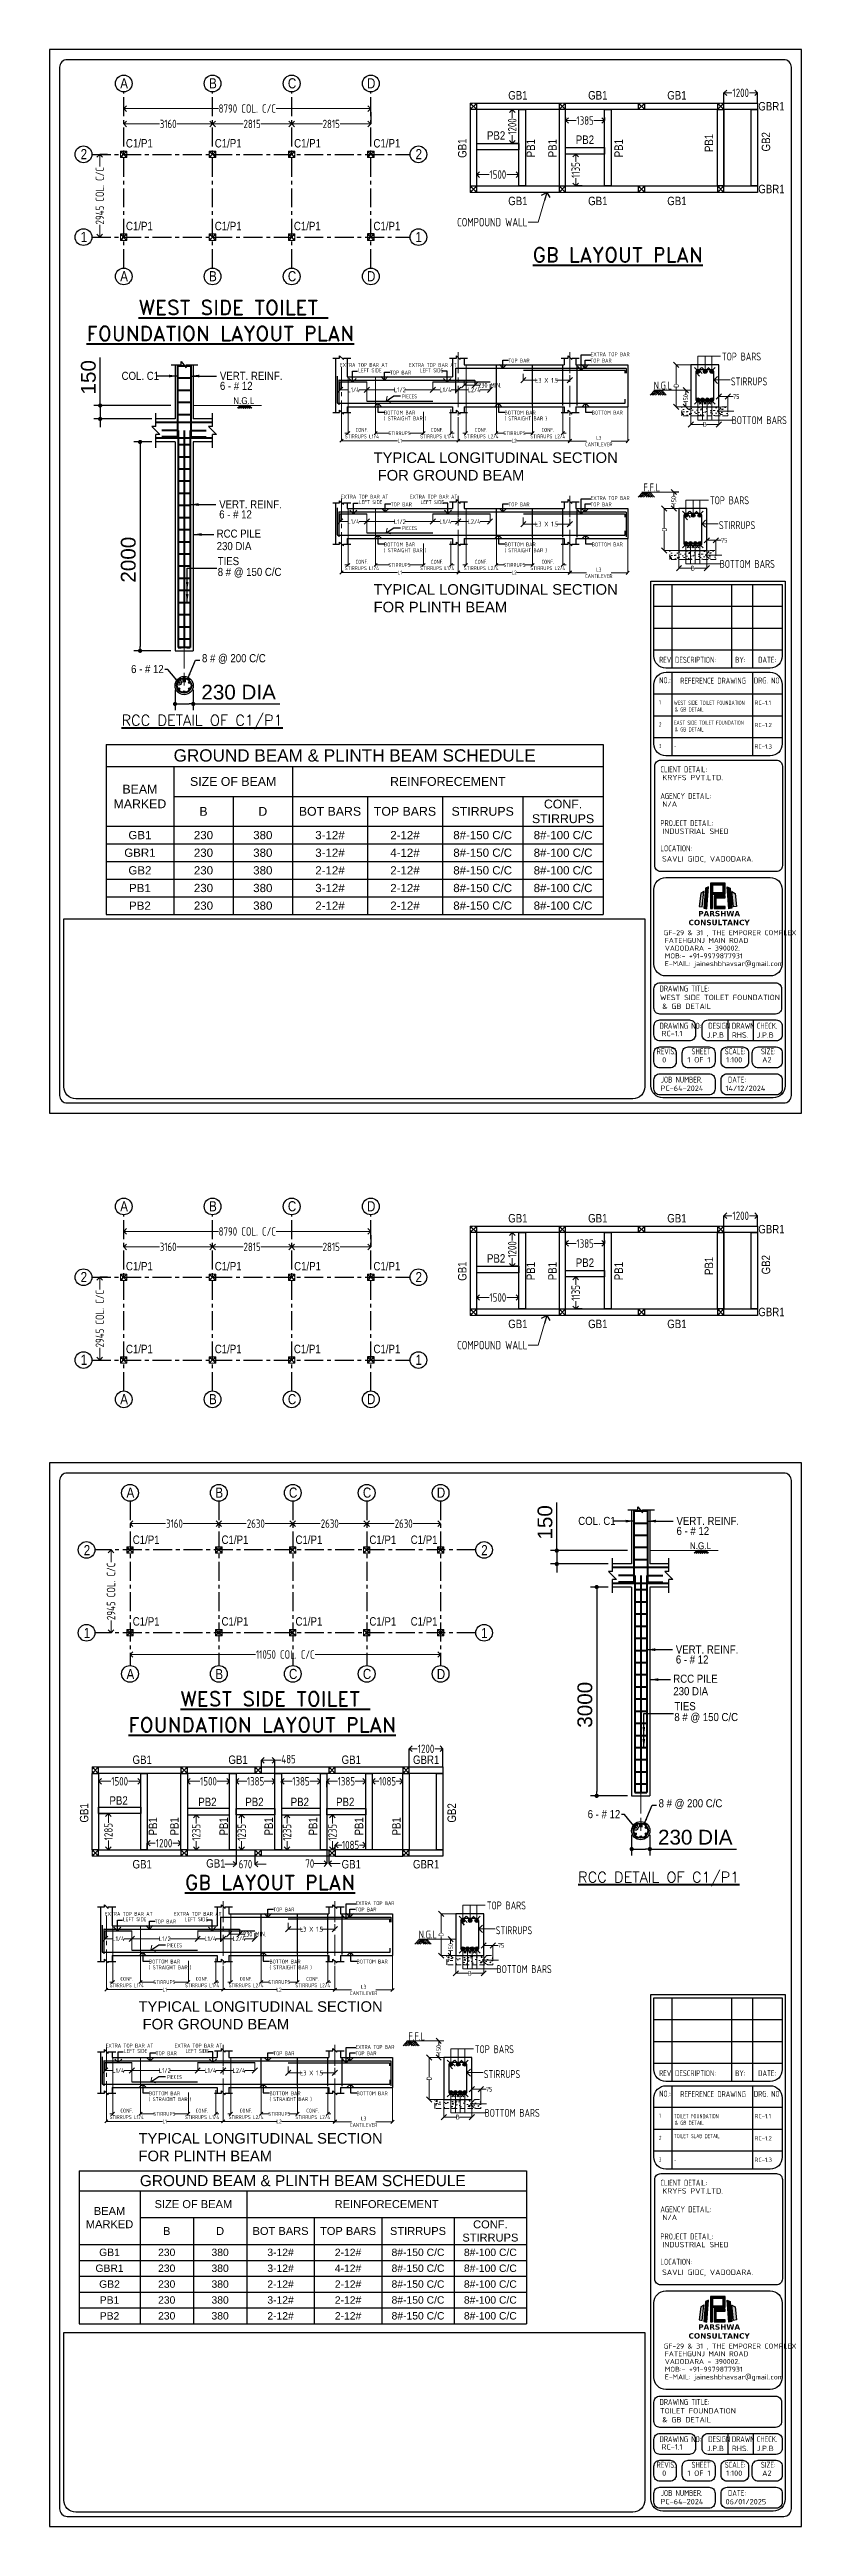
# Model space of a CAD drawing. Header units: inches. Extents: x -605 to 2991212, y -2872845 to 0.
# Drawn here: x 2303296 to 2330045, y -2872845 to -2784738 of the extents above; entities that cross this region are included whole.
import ezdxf
from ezdxf.enums import TextEntityAlignment as Align

# ---------------------------------------------------------------- set-up
doc = ezdxf.new("R2010")
doc.units = ezdxf.units.IN
doc.header["$LTSCALE"] = 600
doc.header["$MEASUREMENT"] = 0
for name, pattern in [('CENTER', [2, 1.25, -0.25, 0.25, -0.25]), ('CONTINOUS', [0]), ('HIDDEN', [0.375, 0.25, -0.125])]:
    doc.linetypes.add(name, pattern=pattern)
for name, color, linetype, lineweight in [('BRICK  WALL', 253, 'Continuous', 0), ('CENTER', 1, 'CENTER', 0), ('CENTRE LINE', 251, 'CENTER', 0), ('DIM', 251, 'Continuous', 0), ('L2', 2, 'Continuous', 20), ('L3', 3, 'Continuous', 25), ('L4', 4, 'Continuous', 30), ('L5', 10, 'Continuous', 40), ('PV_TEXT_ROMANS', 7, 'Continuous', 0), ('rDIMension', 1, 'Continuous', 18), ('rPCC DASH', 9, 'HIDDEN', 15), ('rRCC 1', 3, 'Continuous', 25), ('rRCC 2', 40, 'Continuous', 15), ('rREINF 1', 1, 'Continuous', 25), ('rREINF 2', 4, 'Continuous', 25), ('rSHEET', 2, 'Continuous', 30), ('rTEXT 3', 255, 'Continuous', 20), ('TEXT6', 6, 'Continuous', 50), ('TEXT7', 7, 'Continuous', 30)]:
    doc.layers.add(name, color=color, linetype=linetype, lineweight=lineweight)
doc.layers.add('rFOUNDATION', color=7, linetype='CONTINOUS', lineweight=15, true_color=0xd26722)
for name, color, linetype in [('see level', 2, 'Continuous'), ('SnT-CENTER2', 8, 'CENTER'), ('SnT-ROAD', 25, 'Continuous')]:
    doc.layers.add(name, color=color, linetype=linetype)
doc.styles.add('DIM', font='geniso.shx', dxfattribs={"width": 0.85})
doc.styles.add('J.P', font='ARIALN.TTF')
doc.styles.add('ROMAND', font='romand.shx')
doc.styles.add('ROMANS', font='arial.ttf')
doc.styles.get("Standard").update_dxf_attribs({"font": 'arial.ttf'})
doc.styles.add('TEXT3', font='geniso.shx')
doc.styles.add('TEXT3 0.75NA', font='geniso.shx', dxfattribs={"width": 0.75})
doc.dimstyles.new('DST-25$7', dxfattribs={"dimscale": 150, "dimtxt": 2.25, "dimasz": 2, "dimexe": 1.5, "dimexo": 1, "dimgap": 1, "dimtad": 1, "dimdec": 0, "dimlfac": 0.25, "dimzin": 0, "dimdsep": 46, "dimtxsty": 'ROMANS', "dimblk": 'DOT', "dimcen": 0.09, "dimdle": 1, "dimclrd": 1, "dimclre": 1, "dimclrt": 7, "dimadec": 0, "dimazin": 0, "dimtfac": 1, "dimtdec": 0, "dimtmove": 0, "dimatfit": 3, "dimfxl": 1, "dimtolj": 1, "dimtzin": 0, "dimarcsym": 0})
doc.dimstyles.new('DST-50', dxfattribs={"dimscale": 150, "dimtxt": 2.25, "dimasz": 1, "dimexe": 1.5, "dimexo": 1, "dimgap": 1, "dimtad": 1, "dimdec": 0, "dimlfac": 0.333333, "dimzin": 0, "dimdsep": 46, "dimtxsty": 'ROMANS', "dimblk": 'DOT', "dimcen": 0.09, "dimdle": 1, "dimclrd": 1, "dimclre": 1, "dimclrt": 7, "dimadec": 0, "dimazin": 0, "dimtfac": 1, "dimtdec": 0, "dimtmove": 0, "dimatfit": 3, "dimfxl": 1, "dimtolj": 1, "dimtzin": 0, "dimarcsym": 0})
doc.dimstyles.new('DST-50$7', dxfattribs={"dimscale": 150, "dimtxt": 2.25, "dimasz": 2, "dimexe": 1.5, "dimexo": 1, "dimgap": 1, "dimtad": 1, "dimdec": 0, "dimlfac": 0.333333, "dimzin": 0, "dimdsep": 46, "dimtxsty": 'ROMANS', "dimblk": 'DOT', "dimcen": 0.09, "dimdle": 1, "dimclrd": 1, "dimclre": 1, "dimclrt": 7, "dimadec": 0, "dimazin": 0, "dimtfac": 1, "dimtdec": 0, "dimtmove": 0, "dimatfit": 3, "dimfxl": 1, "dimtolj": 1, "dimtzin": 0, "dimarcsym": 0})
doc.dimstyles.new('ST-100', dxfattribs={"dimscale": 100, "dimtxt": 2.5, "dimasz": 2, "dimexe": 0.18, "dimexo": 0.0625, "dimgap": 0.2, "dimtad": 0, "dimdec": 0, "dimzin": 0, "dimdsep": 46, "dimtxsty": 'DIM', "dimblk": 'OPEN90', "dimcen": 0.09, "dimclrd": 256, "dimclrt": 7, "dimadec": 0, "dimazin": 0, "dimtfac": 1, "dimtdec": 0, "dimtofl": 0, "dimtmove": 0, "dimatfit": 3, "dimldrblk": 'OPEN90', "dimfxl": 1, "dimtolj": 1, "dimtzin": 0, "dimlwd": -1, "dimarcsym": 0})
doc.dimstyles.new('ST-150', dxfattribs={"dimscale": 75, "dimtxt": 3, "dimasz": 2, "dimexe": 0.18, "dimexo": 0.0625, "dimgap": 0.2, "dimtad": 0, "dimdec": 0, "dimlfac": 2, "dimzin": 0, "dimdsep": 46, "dimtxsty": 'DIM', "dimblk": 'OPEN90', "dimcen": 0.09, "dimclrd": 256, "dimclrt": 7, "dimadec": 0, "dimazin": 0, "dimtfac": 1, "dimtdec": 0, "dimtofl": 0, "dimtmove": 0, "dimatfit": 3, "dimldrblk": 'OPEN90', "dimfxl": 1, "dimtolj": 1, "dimtzin": 0, "dimlwd": -1, "dimarcsym": 0})
doc.dimstyles.new('ST-50', dxfattribs={"dimscale": 100, "dimtxt": 2.5, "dimasz": 2, "dimexe": 0.18, "dimexo": 0.0625, "dimgap": 0.2, "dimtad": 0, "dimdec": 0, "dimlfac": 0.5, "dimzin": 0, "dimdsep": 46, "dimtxsty": 'DIM', "dimblk": 'OPEN90', "dimcen": 0.09, "dimclrd": 256, "dimclrt": 7, "dimadec": 0, "dimazin": 0, "dimtfac": 1, "dimtdec": 0, "dimtofl": 0, "dimtmove": 0, "dimatfit": 3, "dimldrblk": 'OPEN90', "dimfxl": 1, "dimtolj": 1, "dimtzin": 0, "dimlwd": -1, "dimarcsym": 0})

msp = doc.modelspace()

# ---------------------------------------------------------------- texts
at = {"layer": 'PV_TEXT_ROMANS', "style": 'J.P'}
for s, insert, char_height, width, attachment_point in [('\\pxqc;A', (2305575.7, -2785759.5), 360, 745.513, 1), ('\\pxqc;B', (2308735.7, -2785759.5), 360, 745.513, 1), ('\\pxqc;C', (2311550.7, -2785759.5), 360, 745.513, 1), ('\\pxqc;D', (2314365.7, -2785759.5), 360, 745.513, 1), ('\\pxqc;GB1', (2318759.8, -2786215.7), 300, 2396.759, 1), ('\\pxqc;GB1', (2321602, -2786215.7), 300, 2396.759, 1), ('\\pxqc;GB1', (2321602, -2786215.7), 300, 2396.759, 1), ('\\pxqc;GB1', (2324417, -2786215.7), 300, 2396.759, 1), ('\\pxqc;GBR1', (2327779.6, -2786604.7), 300, 2396.759, 1), ('\\pxqc;PB2', (2317983.9, -2787645.5), 300, 2396.759, 1), ('\\pxqc;2', (2304143.9, -2788278.7), 360, 745.513, 1), ('\\pxqc;C1/P1', (2305293.1, -2787921), 300, 2396.759, 1), ('\\pxqc;C1/P1', (2308453.1, -2787921), 300, 2396.759, 1), ('\\pxqc;C1/P1', (2311276.2, -2787921.4), 300, 2396.759, 1), ('\\pxqc;C1/P1', (2314098.5, -2787921.4), 300, 2396.759, 1), ('\\pxqc;2', (2316058.2, -2788278.7), 360, 745.513, 1), ('\\pxqc;PB2', (2321143.9, -2787795.5), 300, 2396.759, 1), ('\\pxqc;GB1', (2318759.8, -2789973.9), 300, 2396.759, 1), ('\\pxqc;GB1', (2321602, -2789973.9), 300, 2396.759, 1), ('\\pxqc;GB1', (2324417, -2789973.9), 300, 2396.759, 1), ('\\pxqc;GBR1', (2327779.6, -2789549.7), 300, 2396.759, 1), ('\\pxqc;1', (2304143.9, -2791223.3), 360, 745.513, 1), ('\\pxqc;C1/P1', (2305293.1, -2790866), 300, 2396.759, 1), ('\\pxqc;C1/P1', (2308453.1, -2790866), 300, 2396.759, 1), ('\\pxqc;C1/P1', (2311267.7, -2790866), 300, 2396.759, 1), ('\\pxqc;C1/P1', (2314098.5, -2790866.4), 300, 2396.759, 1), ('\\pxqc;1', (2316058.2, -2791223.3), 360, 745.513, 1), ('\\pxqc;A', (2305575.7, -2792621), 360, 745.513, 1), ('\\pxqc;B', (2308735.7, -2792621), 360, 745.513, 1), ('\\pxqc;C', (2311550.7, -2792621), 360, 745.513, 1), ('\\pxqc;D', (2314365.7, -2792621), 360, 745.513, 1), ('\\pxqc;A', (2305575.7, -2825703.6), 360, 745.513, 1), ('\\pxqc;B', (2308735.7, -2825703.6), 360, 745.513, 1), ('\\pxqc;C', (2311550.7, -2825703.6), 360, 745.513, 1), ('\\pxqc;D', (2314365.7, -2825703.6), 360, 745.513, 1), ('\\pxqc;GB1', (2318759.8, -2826159.8), 300, 2396.759, 1), ('\\pxqc;GB1', (2321602, -2826159.8), 300, 2396.759, 1), ('\\pxqc;GB1', (2321602, -2826159.8), 300, 2396.759, 1), ('\\pxqc;GB1', (2324417, -2826159.8), 300, 2396.759, 1), ('\\pxqc;GBR1', (2327779.6, -2826548.8), 300, 2396.759, 1), ('\\pxqc;2', (2304143.9, -2828222.8), 360, 745.513, 1), ('\\pxqc;C1/P1', (2305293.1, -2827865.2), 300, 2396.759, 1), ('\\pxqc;C1/P1', (2308453.1, -2827865.2), 300, 2396.759, 1), ('\\pxqc;C1/P1', (2311276.2, -2827865.5), 300, 2396.759, 1), ('\\pxqc;C1/P1', (2314098.5, -2827865.5), 300, 2396.759, 1), ('\\pxqc;2', (2316058.2, -2828222.8), 360, 745.513, 1), ('\\pxqc;PB2', (2317983.9, -2827589.6), 300, 2396.759, 1), ('\\pxqc;PB2', (2321143.9, -2827739.6), 300, 2396.759, 1), ('\\pxqc;GB1', (2318759.8, -2829918), 300, 2396.759, 1), ('\\pxqc;GB1', (2321602, -2829918), 300, 2396.759, 1), ('\\pxqc;GB1', (2324417, -2829918), 300, 2396.759, 1), ('\\pxqc;GBR1', (2327779.6, -2829493.8), 300, 2396.759, 1), ('\\pxqc;C1/P1', (2305293.1, -2830810.2), 300, 2396.759, 1), ('\\pxqc;C1/P1', (2308453.1, -2830810.2), 300, 2396.759, 1), ('\\pxqc;C1/P1', (2311267.7, -2830810.2), 300, 2396.759, 1), ('\\pxqc;C1/P1', (2314098.5, -2830810.5), 300, 2396.759, 1), ('\\pxqc;1', (2304143.9, -2831167.4), 360, 745.513, 1), ('\\pxqc;1', (2316058.2, -2831167.4), 360, 745.513, 1), ('\\pxqc;A', (2305575.7, -2832565.1), 360, 745.513, 1), ('\\pxqc;B', (2308735.7, -2832565.1), 360, 745.513, 1), ('\\pxqc;C', (2311550.7, -2832565.1), 360, 745.513, 1), ('\\pxqc;D', (2314365.7, -2832565.1), 360, 745.513, 1), ('\\pxqc;A', (2305799.3, -2835889.6), 360, 745.513, 1), ('\\pxqc;B', (2308959.4, -2835889.6), 360, 745.513, 1), ('\\pxqc;C', (2311589.4, -2835889.6), 360, 745.513, 1), ('\\pxqc;C', (2314219.4, -2835889.6), 360, 745.513, 1), ('\\pxqc;D', (2316849.4, -2835889.6), 360, 745.513, 1), ('\\pxqc;C1/P1', (2305534.6, -2837596.4), 300, 2396.759, 1), ('\\pxqc;C1/P1', (2308694.6, -2837596.4), 300, 2396.759, 1), ('\\pxqc;C1/P1', (2311324.6, -2837596.4), 300, 2396.759, 1), ('\\pxqc;C1/P1', (2313954.6, -2837596.4), 300, 2396.759, 1), ('\\pxqc;C1/P1', (2315422.9, -2837596.4), 300, 2396.759, 1), ('\\pxqc;2', (2304254.7, -2838297), 360, 745.513, 7), ('\\pxqc;2', (2318394, -2838297), 360, 745.513, 7), ('\\pxqc;C1/P1', (2305534.6, -2840501.3), 300, 2396.759, 1), ('\\pxqc;C1/P1', (2308694.6, -2840501.3), 300, 2396.759, 1), ('\\pxqc;C1/P1', (2311324.6, -2840501.3), 300, 2396.759, 1), ('\\pxqc;C1/P1', (2313954.6, -2840501.3), 300, 2396.759, 1), ('\\pxqc;C1/P1', (2315422.9, -2840501.3), 300, 2396.759, 1), ('\\pxqc;1', (2304254.7, -2841242), 360, 745.513, 7), ('\\pxqc;1', (2318394, -2841242), 360, 745.513, 7), ('\\pxqc;A', (2305799.3, -2842705.2), 360, 745.513, 7), ('\\pxqc;B', (2308959.4, -2842705.2), 360, 745.513, 7), ('\\pxqc;C', (2311589.4, -2842705.2), 360, 745.513, 7), ('\\pxqc;C', (2314219.4, -2842705.2), 360, 745.513, 7), ('\\pxqc;D', (2316849.4, -2842705.2), 360, 745.513, 7), ('\\pxqc;GB1', (2305394.1, -2845422.2), 300, 2396.759, 1), ('\\pxqc;GB1', (2308804.8, -2845422.2), 300, 2396.759, 1), ('\\pxqc;GB1', (2312832, -2845422.2), 300, 2396.759, 1), ('\\pxqc;GBR1', (2315495, -2845422.2), 300, 2396.759, 1), ('\\pxqc;PB2', (2304554, -2846872.3), 300, 2396.759, 1), ('\\pxqc;PB2', (2307714, -2846922.3), 300, 2396.759, 1), ('\\pxqc;PB2', (2309386.6, -2846922.3), 300, 2396.759, 1), ('\\pxqc;PB2', (2311001.6, -2846922.3), 300, 2396.759, 1), ('\\pxqc;PB2', (2312616.6, -2846922.3), 300, 2396.759, 1), ('\\pxqc;GB1', (2305394.1, -2849137.8), 300, 2396.759, 1), ('\\pxqc;GB1', (2308015.9, -2849109.7), 300, 2396.759, 1), ('\\pxqc;GB1', (2312832, -2849137.8), 300, 2396.759, 1), ('\\pxqc;GBR1', (2315495, -2849137.8), 300, 2396.759, 1)]:
    msp.add_mtext(s, dxfattribs=dict(at, insert=insert, char_height=char_height, width=width, attachment_point=attachment_point))
at = {"layer": 'PV_TEXT_ROMANS', "char_height": 300, "width": 2396.759, "attachment_point": 1, "rotation": 90, "style": 'J.P'}
for s, insert in [('\\pxqc;GB2', (2328630.6, -2789216.8)), ('\\pxqc;GB1', (2317827.7, -2789445.6)), ('\\pxqc;PB1', (2320266.1, -2789445.6)), ('\\pxqc;PB1', (2321036.6, -2789445.6)), ('\\pxqc;PB1', (2323391.9, -2789445.6)), ('\\pxqc;PB1', (2326602.5, -2789259.2)), ('\\pxqc;GB1', (2317827.7, -2829389.8)), ('\\pxqc;PB1', (2320266.1, -2829389.8)), ('\\pxqc;PB1', (2321036.6, -2829389.8)), ('\\pxqc;PB1', (2323391.9, -2829389.8)), ('\\pxqc;PB1', (2326602.5, -2829203.3)), ('\\pxqc;GB2', (2328630.6, -2829160.9)), ('\\pxqc;GB1', (2304377.2, -2848660.9)), ('\\pxqc;GB2', (2317453.2, -2848660.9)), ('\\pxqc;PB1', (2306824.4, -2849140.5)), ('\\pxqc;PB1', (2307587.6, -2849140.5)), ('\\pxqc;PB1', (2309342, -2849140.5)), ('\\pxqc;PB1', (2310941.4, -2849140.5)), ('\\pxqc;PB1', (2312519.6, -2849140.5)), ('\\pxqc;PB1', (2314154.3, -2849140.5)), ('\\pxqc;PB1', (2315485.9, -2849140.5))]:
    msp.add_mtext(s, dxfattribs=dict(at, insert=insert))
at = {"layer": 'rDIMension', "color": 7, "char_height": 300, "width": 2863.587, "attachment_point": 6, "line_spacing_factor": 0.7, "style": 'DIM'}
for insert in [(2320295.6, -2790879.7), (2320295.6, -2830823.8)]:
    msp.add_mtext('\\A1;COMPOUND WALL ', dxfattribs=dict(at, insert=insert))
at = {"layer": 'rSHEET', "style": 'TEXT3 0.75NA', "width": 0.75}
for s, height, p in [('REV:', 212.29, (2324982.3, -2806551.1)), ('NO.:', 212.29, (2324982.3, -2807280.5)), ('DESCRIPTION:', 212.289, (2325548.3, -2806551.1)), ('REFERENCE DRAWING', 212.289, (2325734, -2807296)), ('BY:', 212.29, (2327685.9, -2806551.1)), ('DRG. NO', 212.29, (2328352.3, -2807288.2)), ('DATE:', 212.29, (2328507.1, -2806551.1)), ('2', 150.1, (2324978.1, -2808823.6)), ('EAST SIDE TOILET FOUNDATION ', 150.103, (2325508.3, -2808758)), ('3', 150.1, (2324978.1, -2809588.4)), ('-', 150.1, (2325508.3, -2809603.6)), ('CLIENT DETAIL:', 212.289, (2325027.4, -2810450.9)), ('AGENCY DETAIL:', 212.289, (2325027.4, -2811394.6)), ('PROJECT DETAIL:', 212.289, (2325027.4, -2812360.5)), ('LOCATION:', 212.29, (2325027.4, -2813259.7)), ('DRAWING TITLE:', 212.289, (2324997.8, -2818246.2)), ('DRAWING NO:', 212.289, (2324997.8, -2819570.3)), ('DESIGN', 212.29, (2326730.4, -2819570.3)), ('DRAWN', 212.29, (2327569.3, -2819570.3)), ('CHECK.', 212.29, (2328457, -2819570.3)), ('REVIS.:', 212.29, (2324891.4, -2820481.4)), ('SHEET', 212.29, (2326136, -2820481.4)), ('SCALE:', 212.29, (2327317, -2820481.4)), ('SIZE:', 212.29, (2328603.9, -2820481.4)), ('JOB NUMBER.', 212.289, (2325045.8, -2821485.9)), ('DATE:', 212.29, (2327434, -2821485.9)), ('REV:', 212.29, (2324982.3, -2856827)), ('DESCRIPTION:', 212.289, (2325548.3, -2856827)), ('BY:', 212.29, (2327685.9, -2856827)), ('DATE:', 212.29, (2328507.1, -2856827)), ('NO.:', 212.29, (2324982.3, -2857556.4)), ('REFERENCE DRAWING', 212.289, (2325734, -2857571.9)), ('DRG. NO', 212.29, (2328352.3, -2857564.1)), ('2', 150.1, (2324978.1, -2859099.4)), ('TOILET SLAB DETAIL', 150.103, (2325508.3, -2859033.8)), ('3', 150.1, (2324978.1, -2859864.2)), ('-', 150.1, (2325508.3, -2859879.4)), ('CLIENT DETAIL:', 212.289, (2325027.4, -2860726.8)), ('AGENCY DETAIL:', 212.289, (2325027.4, -2861670.4)), ('PROJECT DETAIL:', 212.289, (2325027.4, -2862636.3)), ('LOCATION:', 212.29, (2325027.4, -2863535.6)), ('DRAWING TITLE:', 212.289, (2324997.8, -2868522.1)), ('DRAWING NO:', 212.289, (2324997.8, -2869846.2)), ('DESIGN', 212.29, (2326730.4, -2869846.2)), ('DRAWN', 212.29, (2327569.3, -2869846.2)), ('CHECK.', 212.29, (2328457, -2869846.2)), ('REVIS.:', 212.29, (2324891.4, -2870757.3)), ('SHEET', 212.29, (2326136, -2870757.3)), ('SCALE:', 212.29, (2327317, -2870757.3)), ('SIZE:', 212.29, (2328603.9, -2870757.3)), ('JOB NUMBER.', 212.289, (2325045.8, -2871761.7)), ('DATE:', 212.29, (2327434, -2871761.7))]:
    msp.add_text(s, height=height, dxfattribs=at).set_placement(p)
at = {"layer": 'rSHEET', "color": 1, "style": 'TEXT3 0.75NA', "width": 0.75}
for s, height, p in [('1', 150.1, (2324978.1, -2808034.9)), ('WEST SIDE TOILET FOUNDATION ', 150.103, (2325508.3, -2808050.1)), ('1', 150.1, (2324978.1, -2858310.7)), ('TOILET FOUNDATION ', 150.103, (2325508.3, -2858325.9))]:
    msp.add_text(s, height=height, dxfattribs=at).set_placement(p)
at = {"layer": 'rSHEET', "color": 1, "style": 'TEXT3 0.75NA'}
for p in [(2328374.2, -2808050.1), (2328374.2, -2858325.9)]:
    msp.add_text('RC-1.1', height=150.1, dxfattribs=at).set_placement(p)
at = {"layer": 'rSHEET'}
for s, height, style, p in [('RC-1.2', 150.1, 'TEXT3 0.75NA', (2328374.2, -2808838.8)), ('RC-1.3', 150.1, 'TEXT3 0.75NA', (2328374.2, -2809603.6)), ('KRYFS PVT.LTD.', 191.06, 'TEXT3', (2325095.1, -2810729.5)), ('N/A', 191.06, 'TEXT3', (2325095.1, -2811673.2)), ('INDUSTRIAL SHED', 191.06, 'TEXT3', (2325095.1, -2812639)), ('SAVLI GIDC, VADODARA.', 191.06, 'TEXT3', (2325085.9, -2813621.7)), ('WEST SIDE TOILET FOUNDATION', 191.06, 'TEXT3', (2325011.7, -2818551)), ('RC-1.1', 191.06, 'TEXT3', (2325065.4, -2819835.4)), ('J.P.B', 191.06, 'TEXT3', (2326681.2, -2819887.9)), ('RHS.', 191.06, 'TEXT3', (2327569.2, -2819887.9)), ('J.P.B', 191.06, 'TEXT3', (2328450.3, -2819887.9)), ('0', 191.1, 'TEXT3', (2325088.5, -2820770.3)), ('1 OF 1', 191.06, 'TEXT3', (2325986.6, -2820770.3)), ('1:100', 191.06, 'TEXT3', (2327367.8, -2820770.3)), ('A2', 191.06, 'TEXT3', (2328646.7, -2820770.3)), ('PC-64-2024', 191.06, 'TEXT3', (2325029.6, -2821781.3)), ('14/12/2024', 191.06, 'TEXT3', (2327343.7, -2821783.9)), ('RC-1.2', 150.1, 'TEXT3 0.75NA', (2328374.2, -2859114.6)), ('RC-1.3', 150.1, 'TEXT3 0.75NA', (2328374.2, -2859879.4)), ('KRYFS PVT.LTD.', 191.06, 'TEXT3', (2325095.1, -2861005.3)), ('N/A', 191.06, 'TEXT3', (2325095.1, -2861949)), ('INDUSTRIAL SHED', 191.06, 'TEXT3', (2325095.1, -2862914.9)), ('SAVLI GIDC, VADODARA.', 191.06, 'TEXT3', (2325085.9, -2863897.6)), ('TOILET FOUNDATION', 191.06, 'TEXT3', (2325011.7, -2868826.8)), ('RC-1.1', 191.06, 'TEXT3', (2325065.4, -2870111.2)), ('J.P.B', 191.06, 'TEXT3', (2326681.2, -2870163.8)), ('RHS.', 191.06, 'TEXT3', (2327569.2, -2870163.8)), ('J.P.B', 191.06, 'TEXT3', (2328450.3, -2870163.8)), ('0', 191.1, 'TEXT3', (2325088.5, -2871046.1)), ('1 OF 1', 191.06, 'TEXT3', (2325986.6, -2871046.1)), ('1:100', 191.06, 'TEXT3', (2327367.8, -2871046.1)), ('A2', 191.06, 'TEXT3', (2328646.7, -2871046.1)), ('PC-64-2024', 191.06, 'TEXT3', (2325029.6, -2872057.1)), ('06/01/2025', 191.06, 'TEXT3', (2327343.7, -2872059.7))]:
    msp.add_text(s, height=height, dxfattribs=dict(at, style=style)).set_placement(p)
at = {"layer": 'rSHEET', "lineweight": 13, "style": 'TEXT3'}
for s, p in [('GF-29 & 31 , THE EMPORER COMPLEX', (2325142.6, -2816242.7)), ('VADODARA - 390002.', (2325183.8, -2816791.8)), ('FATEHGUNJ MAIN ROAD', (2325183.8, -2816517.3)), ('MOB:- +91-9979877931', (2325183.8, -2817066.4)), ('E-MAIL: jaineshbhavsar@gmail.com', (2325183.8, -2817340.9)), ('GF-29 & 31 , THE EMPORER COMPLEX', (2325142.6, -2866518.6)), ('VADODARA - 390002.', (2325183.8, -2867067.7)), ('FATEHGUNJ MAIN ROAD', (2325183.8, -2866793.1)), ('MOB:- +91-9979877931', (2325183.8, -2867342.2)), ('E-MAIL: jaineshbhavsar@gmail.com', (2325183.8, -2867616.8))]:
    msp.add_text(s, height=178.866, dxfattribs=at).set_placement(p)
at = {"layer": 'rSHEET', "color": 1, "char_height": 150.103, "attachment_point": 1, "style": 'TEXT3 0.75NA'}
for insert in [(2325546.4, -2808138.5), (2325546.4, -2858414.3)]:
    msp.add_mtext('& GB DETAIL', dxfattribs=dict(at, insert=insert))
at = {"layer": 'rSHEET', "attachment_point": 1}
for insert, char_height, style in [((2325546.4, -2808846.4), 150.103, 'TEXT3 0.75NA'), ((2325093.1, -2818676), 191.06, 'TEXT3'), ((2325093.1, -2868951.8), 191.06, 'TEXT3')]:
    msp.add_mtext('& GB DETAIL', dxfattribs=dict(at, insert=insert, char_height=char_height, style=style))
at = {"layer": 'TEXT6', "style": 'ROMAND'}
for s, height, p in [('%%UGB LAYOUT PLAN', 525, (2323510.3, -2792041.4)), ('%%UWEST SIDE TOILET ', 525, (2309836.4, -2793914.4)), ('%%URCC DETAIL OF C1/P1', 378, (2308723.9, -2808623.5)), ('%%UWEST SIDE TOILET ', 525, (2311324.5, -2843403.7)), ('%%UGB LAYOUT PLAN', 525, (2311139.8, -2849935.4)), ('%%URCC DETAIL OF C1/P1', 378, (2324967.7, -2849776.4))]:
    msp.add_text(s, height=height, dxfattribs=at).set_placement(p, align=Align.MIDDLE)
at = {"layer": 'TEXT6', "char_height": 525, "attachment_point": 1, "style": 'ROMAND'}
for insert in [(2304612, -2794575.4), (2306100.1, -2844064.6)]:
    msp.add_mtext('{\\LFOUNDATION LAYOUT PLAN}', dxfattribs=dict(at, insert=insert))
at = {"layer": 'TEXT7', "style": 'ROMANS', "width": 0.85}
for s, height, p in [('COL. C1', 288, (2305860.3, -2796488.3)), ('VERT. REINF.', 288, (2309357.8, -2796488.3)), ('6 - # 12', 288, (2309357.8, -2796845.3)), ('N.G.L', 243, (2309830.7, -2797349.4)), ('VERT. REINF.', 288, (2309332.4, -2801060.7)), ('6 - # 12', 288, (2309332.4, -2801417.7)), ('230 DIA', 288, (2309242.6, -2802545.9)), ('RCC PILE', 288, (2309242.6, -2802101)), ('TIES', 288, (2309279.9, -2803078.2)), ('8 # @ 150 C/C', 288, (2309279.9, -2803464.5)), ('6 - # 12', 288, (2306196.2, -2806918.2)), ('8 # @ 200 C/C', 288, (2308719.9, -2806532.5)), ('COL. C1', 288, (2322104.1, -2837220.6)), ('VERT. REINF.', 288, (2325601.5, -2837220.6)), ('6 - # 12', 288, (2325601.5, -2837577.5)), ('N.G.L', 243, (2326074.5, -2838081.6)), ('VERT. REINF.', 288, (2325576.2, -2841793)), ('6 - # 12', 288, (2325576.2, -2842149.9)), ('230 DIA', 288, (2325486.4, -2843278.1)), ('RCC PILE', 288, (2325486.4, -2842833.3)), ('TIES', 288, (2325523.7, -2843810.5)), ('8 # @ 150 C/C', 288, (2325523.7, -2844196.7)), ('6 - # 12', 288, (2322440, -2847650.4)), ('8 # @ 200 C/C', 288, (2324963.6, -2847264.8))]:
    msp.add_text(s, height=height, dxfattribs=at).set_placement(p)

# ---------------------------------------------------------------- blocks, each defined once
blk = doc.blocks.new('_Dot')
at = {"color": 0, "linetype": 'ByBlock', "lineweight": -2}
blk.add_line((-0.5, 0), (-1, 0), dxfattribs=at)
at = {"color": 0, "linetype": 'ByBlock', "const_width": 0.5}
blk.add_lwpolyline([(-0.25, 0, 1), (0.25, 0, 1)], format="xyb", close=True, dxfattribs=at)
blk = doc.blocks.new('*D2016')
at = {"layer": 'Defpoints', "color": 0}
for p in [(2307080, -2798697), (2306517, -2806125), (2307760, -2806125)]:
    blk.add_point(p, dxfattribs=at)
at = {"layer": 'L5', "color": 1, "lineweight": -2}
for p, q in [((2306930, -2798697), (2306292, -2798697)), ((2306517, -2798847), (2306517, -2805975)), ((2307610, -2806125), (2306292, -2806125))]:
    blk.add_line(p, q, dxfattribs=at)
at = {"layer": 'L5', "color": 1, "lineweight": -2, "xscale": 150, "yscale": 150, "zscale": 150}
for p, rotation in [((2306517, -2798697), 90), ((2306517, -2806125), 270)]:
    blk.add_blockref('_Dot', p, dxfattribs=dict(at, rotation=rotation))
at = {"layer": 'L5', "color": 7, "insert": (2306099, -2802885), "char_height": 525, "attachment_point": 5, "rotation": 90, "style": 'ROMANS'}
blk.add_mtext('\\A1;2000', dxfattribs=at)
blk = doc.blocks.new('*D2017')
at = {"layer": 'Defpoints', "color": 0}
for p in [(2307760, -2807363), (2308408, -2807363), (2308408, -2808017)]:
    blk.add_point(p, dxfattribs=at)
at = {"layer": 'L5', "color": 1, "lineweight": -2}
for p, q in [((2307760, -2807513), (2307760, -2808242)), ((2308408, -2807513), (2308408, -2808242)), ((2307910, -2808017), (2308258, -2808017)), ((2308408, -2808017), (2311488, -2808017))]:
    blk.add_line(p, q, dxfattribs=at)
at = {"layer": 'L5', "color": 1, "lineweight": -2, "xscale": 150, "yscale": 150, "zscale": 150, "rotation": 180}
blk.add_blockref('_Dot', (2307760, -2808017), dxfattribs=at)
at = {"layer": 'L5', "color": 1, "lineweight": -2, "xscale": 150, "yscale": 150, "zscale": 150}
blk.add_blockref('_Dot', (2308408, -2808017), dxfattribs=at)
at = {"layer": 'L5', "color": 7, "insert": (2310023, -2807599), "char_height": 525, "attachment_point": 5, "style": 'ROMANS'}
blk.add_mtext('\\A1;230 DIA', dxfattribs=at)
blk = doc.blocks.new('*D2018')
at = {"layer": 'Defpoints', "color": 0}
for p in [(2305097, -2797876), (2307080, -2797876), (2307760, -2797401)]:
    blk.add_point(p, dxfattribs=at)
at = {"layer": 'L5', "color": 1, "lineweight": -2}
for p, q in [((2305097, -2797251), (2305097, -2795693)), ((2307610, -2797401), (2304872, -2797401)), ((2306930, -2797876), (2304872, -2797876)), ((2305097, -2797401), (2305097, -2797876)), ((2305097, -2798026), (2305097, -2798176))]:
    blk.add_line(p, q, dxfattribs=at)
at = {"layer": 'L5', "color": 1, "lineweight": -2, "xscale": 150, "yscale": 150, "zscale": 150}
for p, rotation in [((2305097, -2797401), 270), ((2305097, -2797876), 90)]:
    blk.add_blockref('_Dot', p, dxfattribs=dict(at, rotation=rotation))
at = {"layer": 'L5', "color": 7, "insert": (2304679, -2796397), "char_height": 525, "attachment_point": 5, "rotation": 90, "style": 'ROMANS'}
blk.add_mtext('\\A1;150', dxfattribs=at)
blk = doc.blocks.new('_Open90')
at = {"color": 0, "linetype": 'ByBlock', "lineweight": -2}
for p, q in [((0, 0), (-1, 0)), ((-0.5, 0.5), (0, 0)), ((0, 0), (-0.5, -0.5))]:
    blk.add_line(p, q, dxfattribs=at)
blk = doc.blocks.new('*D2019')
at = {"layer": 'Defpoints', "color": 0}
for p in [(2309095, -2787385), (2311910, -2787385), (2311910, -2787385)]:
    blk.add_point(p, dxfattribs=at)
at = {"layer": 'rDIMension', "color": 0, "linetype": 'ByBlock', "lineweight": -2}
for p, q in [((2309095, -2787385), (2309095, -2787385)), ((2311910, -2787385), (2311910, -2787385))]:
    blk.add_line(p, q, dxfattribs=at)
at = {"layer": 'rDIMension'}
for p, q in [((2309295, -2787385), (2310189, -2787385)), ((2311710, -2787385), (2310816, -2787385))]:
    blk.add_line(p, q, dxfattribs=at)
at = {"layer": 'rDIMension', "xscale": 200, "yscale": 200, "zscale": 200, "rotation": 180}
blk.add_blockref('_Open90', (2309095, -2787385), dxfattribs=at)
at = {"layer": 'rDIMension', "xscale": 200, "yscale": 200, "zscale": 200}
blk.add_blockref('_Open90', (2311910, -2787385), dxfattribs=at)
at = {"layer": 'rDIMension', "color": 7, "insert": (2310502, -2787385), "char_height": 300, "attachment_point": 5, "style": 'DIM'}
blk.add_mtext('\\A1;2815', dxfattribs=at)
blk = doc.blocks.new('*D2020')
at = {"layer": 'Defpoints', "color": 0}
for p in [(2311910, -2787385), (2314725, -2786970), (2314725, -2787385)]:
    blk.add_point(p, dxfattribs=at)
at = {"layer": 'rDIMension', "color": 0, "linetype": 'ByBlock', "lineweight": -2}
for p, q in [((2311910, -2787385), (2311910, -2787385)), ((2314725, -2786970), (2314725, -2787385))]:
    blk.add_line(p, q, dxfattribs=at)
at = {"layer": 'rDIMension'}
for p, q in [((2312110, -2787385), (2313004, -2787385)), ((2314525, -2787385), (2313631, -2787385))]:
    blk.add_line(p, q, dxfattribs=at)
at = {"layer": 'rDIMension', "xscale": 200, "yscale": 200, "zscale": 200, "rotation": 180}
blk.add_blockref('_Open90', (2311910, -2787385), dxfattribs=at)
at = {"layer": 'rDIMension', "xscale": 200, "yscale": 200, "zscale": 200}
blk.add_blockref('_Open90', (2314725, -2787385), dxfattribs=at)
at = {"layer": 'rDIMension', "color": 7, "insert": (2313317, -2787385), "char_height": 300, "attachment_point": 5, "style": 'DIM'}
blk.add_mtext('\\A1;2815', dxfattribs=at)
blk = doc.blocks.new('*D2021')
at = {"layer": 'Defpoints', "color": 0}
for p in [(2305935, -2786837), (2314725, -2786837), (2314725, -2786837)]:
    blk.add_point(p, dxfattribs=at)
at = {"layer": 'rDIMension', "color": 0, "linetype": 'ByBlock', "lineweight": -2}
for p, q in [((2305935, -2786837), (2305935, -2786837)), ((2314725, -2786837), (2314725, -2786837))]:
    blk.add_line(p, q, dxfattribs=at)
at = {"layer": 'rDIMension'}
for p, q in [((2306135, -2786837), (2309302, -2786837)), ((2314525, -2786837), (2311358, -2786837))]:
    blk.add_line(p, q, dxfattribs=at)
at = {"layer": 'rDIMension', "xscale": 200, "yscale": 200, "zscale": 200, "rotation": 180}
blk.add_blockref('_Open90', (2305935, -2786837), dxfattribs=at)
at = {"layer": 'rDIMension', "xscale": 200, "yscale": 200, "zscale": 200}
blk.add_blockref('_Open90', (2314725, -2786837), dxfattribs=at)
at = {"layer": 'rDIMension', "color": 7, "insert": (2310330, -2786837), "char_height": 300, "attachment_point": 5, "style": 'DIM'}
blk.add_mtext('\\A1;8790 COL. C/C', dxfattribs=at)
blk = doc.blocks.new('*D2022')
at = {"layer": 'Defpoints', "color": 0}
for p in [(2305359, -2788466), (2305083, -2791411), (2305083, -2791411)]:
    blk.add_point(p, dxfattribs=at)
at = {"layer": 'rDIMension', "color": 0, "linetype": 'ByBlock', "lineweight": -2}
for p, q in [((2305359, -2788466), (2305083, -2788466)), ((2305083, -2791411), (2305083, -2791411))]:
    blk.add_line(p, q, dxfattribs=at)
at = {"layer": 'rDIMension'}
for p, q in [((2305083, -2788666), (2305083, -2788898)), ((2305083, -2791211), (2305083, -2790979))]:
    blk.add_line(p, q, dxfattribs=at)
at = {"layer": 'rDIMension', "xscale": 200, "yscale": 200, "zscale": 200}
for p, rotation in [((2305083, -2788466), 90), ((2305083, -2791411), 270)]:
    blk.add_blockref('_Open90', p, dxfattribs=dict(at, rotation=rotation))
at = {"layer": 'rDIMension', "color": 7, "insert": (2305083, -2789938), "char_height": 300, "attachment_point": 5, "rotation": 90, "style": 'DIM'}
blk.add_mtext('\\A1;2945 COL. C/C', dxfattribs=at)
blk = doc.blocks.new('_Oblique')
at = {"color": 0, "lineweight": -2}
blk.add_line((-0.5, -0.5), (0.5, 0.5), dxfattribs=at)
blk = doc.blocks.new('*D2596')
at = {"layer": 'Defpoints', "color": 0}
for p in [(1440087, -842587), (1439828, -842877), (1440087, -842877)]:
    blk.add_point(p, dxfattribs=at)
at = {"layer": 'rDIMension', "color": 0, "lineweight": -2}
for p, q in [((1439828, -842877), (1439828, -842587)), ((1440087, -842877), (1440087, -842587))]:
    blk.add_line(p, q, dxfattribs=at)
at = {"layer": 'rDIMension'}
for p, q in [((1439828, -842587), (1440087, -842587)), ((1440087, -842587), (1440239, -842587))]:
    blk.add_line(p, q, dxfattribs=at)
at = {"layer": 'rDIMension', "xscale": 149.45, "yscale": 149.45, "zscale": 149.45, "rotation": 180}
blk.add_blockref('_Oblique', (1439828, -842587), dxfattribs=at)
at = {"layer": 'rDIMension', "xscale": 149.45, "yscale": 149.45, "zscale": 149.45}
blk.add_blockref('_Oblique', (1440087, -842587), dxfattribs=at)
at = {"layer": 'rDIMension', "color": 7, "insert": (1440322, -842587), "char_height": 135, "attachment_point": 5, "style": 'DIM'}
blk.add_mtext('\\A1;75', dxfattribs=at)
blk = doc.blocks.new('*D2597')
at = {"layer": 'Defpoints', "color": 0}
for p in [(1438889, -842406), (1439036, -842406), (1439115, -842877)]:
    blk.add_point(p, dxfattribs=at)
at = {"layer": 'rDIMension', "color": 0, "lineweight": -2}
for p, q in [((1439036, -842406), (1438889, -842406)), ((1439115, -842877), (1438889, -842877))]:
    blk.add_line(p, q, dxfattribs=at)
at = {"layer": 'rDIMension'}
for p, q in [((1438889, -842406), (1438889, -842530)), ((1438889, -842877), (1438889, -842753))]:
    blk.add_line(p, q, dxfattribs=at)
at = {"layer": 'rDIMension', "xscale": 149.45, "yscale": 149.45, "zscale": 149.45}
for p, rotation in [((1438889, -842406), 90), ((1438889, -842877), 270)]:
    blk.add_blockref('_Oblique', p, dxfattribs=dict(at, rotation=rotation))
at = {"layer": 'rDIMension', "color": 7, "insert": (1438889, -842642), "char_height": 135, "attachment_point": 5, "rotation": 90, "style": 'DIM'}
blk.add_mtext('\\A1;150', dxfattribs=at)
blk = doc.blocks.new('*D2598')
at = {"layer": 'Defpoints', "color": 0}
for p in [(1439036, -842877), (1439828, -842877), (1439828, -843379)]:
    blk.add_point(p, dxfattribs=at)
at = {"layer": 'rDIMension', "color": 0, "lineweight": -2}
for p, q in [((1439036, -842877), (1439036, -843379)), ((1439828, -842877), (1439828, -843379))]:
    blk.add_line(p, q, dxfattribs=at)
at = {"layer": 'rDIMension'}
for p, q in [((1439036, -843379), (1439384, -843379)), ((1439828, -843379), (1439481, -843379))]:
    blk.add_line(p, q, dxfattribs=at)
at = {"layer": 'rDIMension', "xscale": 149.45, "yscale": 149.45, "zscale": 149.45, "rotation": 180}
blk.add_blockref('_Oblique', (1439036, -843379), dxfattribs=at)
at = {"layer": 'rDIMension', "xscale": 149.45, "yscale": 149.45, "zscale": 149.45}
blk.add_blockref('_Oblique', (1439828, -843379), dxfattribs=at)
at = {"layer": 'rDIMension', "color": 7, "insert": (1439432, -843379), "char_height": 135, "attachment_point": 5, "style": 'DIM'}
blk.add_mtext('\\A1;B', dxfattribs=at)
blk = doc.blocks.new('*D2599')
at = {"layer": 'Defpoints', "color": 0}
for p in [(1439036, -841685), (1438617, -842877), (1439036, -842877)]:
    blk.add_point(p, dxfattribs=at)
at = {"layer": 'rDIMension', "color": 0, "lineweight": -2}
for p, q in [((1439036, -841685), (1438617, -841685)), ((1439036, -842877), (1438617, -842877))]:
    blk.add_line(p, q, dxfattribs=at)
at = {"layer": 'rDIMension'}
for p, q in [((1438617, -841685), (1438617, -842232)), ((1438617, -842877), (1438617, -842329))]:
    blk.add_line(p, q, dxfattribs=at)
at = {"layer": 'rDIMension', "xscale": 149.45, "yscale": 149.45, "zscale": 149.45}
for p, rotation in [((1438617, -841685), 90), ((1438617, -842877), 270)]:
    blk.add_blockref('_Oblique', p, dxfattribs=dict(at, rotation=rotation))
at = {"layer": 'rDIMension', "color": 7, "insert": (1438617, -842281), "char_height": 135, "attachment_point": 5, "rotation": 90, "style": 'DIM'}
blk.add_mtext('\\A1;D', dxfattribs=at)
blk = doc.blocks.new('*D2600')
at = {"layer": 'Defpoints', "color": 0}
for p in [(1429291, -842025), (1430073, -842025), (1430073, -843628)]:
    blk.add_point(p, dxfattribs=at)
at = {"layer": 'rDIMension', "color": 0, "lineweight": -2}
for p, q in [((1429291, -842025), (1429291, -843628)), ((1430073, -842025), (1430073, -843628))]:
    blk.add_line(p, q, dxfattribs=at)
at = {"layer": 'rDIMension'}
for p, q in [((1429291, -843628), (1429201, -843628)), ((1430073, -843628), (1430163, -843628))]:
    blk.add_line(p, q, dxfattribs=at)
at = {"layer": 'rDIMension', "xscale": 90, "yscale": 90, "zscale": 90}
blk.add_blockref('_Oblique', (1429291, -843628), dxfattribs=at)
at = {"layer": 'rDIMension', "xscale": 90, "yscale": 90, "zscale": 90, "rotation": 180}
blk.add_blockref('_Oblique', (1430073, -843628), dxfattribs=at)
at = {"layer": 'rDIMension', "color": 7, "insert": (1429682, -843628), "char_height": 110, "attachment_point": 5, "style": 'DIM'}
blk.add_mtext('\\A1;CONF.\\PSTIRRUPS L1/4', dxfattribs=at)
blk = doc.blocks.new('*D2601')
at = {"layer": 'Defpoints', "color": 0}
for p in [(1429066, -842292), (1429827, -842396), (1429827, -842720)]:
    blk.add_point(p, dxfattribs=at)
at = {"layer": 'rDIMension', "color": 0, "lineweight": -2}
for p, q in [((1429066, -842292), (1429066, -842396)), ((1429827, -842720), (1429827, -842396))]:
    blk.add_line(p, q, dxfattribs=at)
at = {"layer": 'rDIMension'}
for p, q in [((1429066, -842396), (1429289, -842396)), ((1429827, -842396), (1429605, -842396))]:
    blk.add_line(p, q, dxfattribs=at)
at = {"layer": 'rDIMension', "xscale": 149.45, "yscale": 149.45, "zscale": 149.45, "rotation": 180}
blk.add_blockref('_Oblique', (1429066, -842396), dxfattribs=at)
at = {"layer": 'rDIMension', "xscale": 149.45, "yscale": 149.45, "zscale": 149.45}
blk.add_blockref('_Oblique', (1429827, -842396), dxfattribs=at)
at = {"layer": 'rDIMension', "color": 7, "insert": (1429447, -842396), "char_height": 135, "attachment_point": 5, "style": 'DIM'}
blk.add_mtext('\\A1;L1/4', dxfattribs=at)
blk = doc.blocks.new('*D2602')
at = {"layer": 'Defpoints', "color": 0}
for p in [(1431433, -843021), (1432214, -842958), (1432214, -843628)]:
    blk.add_point(p, dxfattribs=at)
at = {"layer": 'rDIMension', "color": 0, "lineweight": -2}
for p, q in [((1431433, -843021), (1431433, -843628)), ((1432214, -842958), (1432214, -843628))]:
    blk.add_line(p, q, dxfattribs=at)
at = {"layer": 'rDIMension'}
for p, q in [((1431433, -843628), (1431343, -843628)), ((1432214, -843628), (1432304, -843628))]:
    blk.add_line(p, q, dxfattribs=at)
at = {"layer": 'rDIMension', "xscale": 90, "yscale": 90, "zscale": 90}
blk.add_blockref('_Oblique', (1431433, -843628), dxfattribs=at)
at = {"layer": 'rDIMension', "xscale": 90, "yscale": 90, "zscale": 90, "rotation": 180}
blk.add_blockref('_Oblique', (1432214, -843628), dxfattribs=at)
at = {"layer": 'rDIMension', "color": 7, "insert": (1431823, -843628), "char_height": 110, "attachment_point": 5, "style": 'DIM'}
blk.add_mtext('\\A1;CONF.\\PSTIRRUPS L1/4', dxfattribs=at)
blk = doc.blocks.new('*D2603')
at = {"layer": 'Defpoints', "color": 0}
for p in [(1431433, -843132), (1430073, -843446), (1431433, -843628)]:
    blk.add_point(p, dxfattribs=at)
at = {"layer": 'rDIMension', "color": 0, "lineweight": -2}
for p, q in [((1431433, -843132), (1431433, -843628)), ((1430073, -843446), (1430073, -843628))]:
    blk.add_line(p, q, dxfattribs=at)
at = {"layer": 'rDIMension'}
for p, q in [((1430073, -843628), (1430471, -843628)), ((1431433, -843628), (1431034, -843628))]:
    blk.add_line(p, q, dxfattribs=at)
at = {"layer": 'rDIMension', "xscale": 90, "yscale": 90, "zscale": 90, "rotation": 180}
blk.add_blockref('_Oblique', (1430073, -843628), dxfattribs=at)
at = {"layer": 'rDIMension', "xscale": 90, "yscale": 90, "zscale": 90}
blk.add_blockref('_Oblique', (1431433, -843628), dxfattribs=at)
at = {"layer": 'rDIMension', "color": 7, "insert": (1430753, -843628), "char_height": 110, "attachment_point": 5, "style": 'DIM'}
blk.add_mtext('\\A1;STIRRUPS', dxfattribs=at)
blk = doc.blocks.new('*D2604')
at = {"layer": 'Defpoints', "color": 0}
for p in [(1431698, -842310), (1431698, -842396), (1432423, -842292)]:
    blk.add_point(p, dxfattribs=at)
at = {"layer": 'rDIMension', "color": 0, "lineweight": -2}
for p, q in [((1431698, -842310), (1431698, -842396)), ((1432423, -842292), (1432423, -842396))]:
    blk.add_line(p, q, dxfattribs=at)
at = {"layer": 'rDIMension'}
for p, q in [((1431698, -842396), (1431902, -842396)), ((1432423, -842396), (1432218, -842396))]:
    blk.add_line(p, q, dxfattribs=at)
at = {"layer": 'rDIMension', "xscale": 149.45, "yscale": 149.45, "zscale": 149.45, "rotation": 180}
blk.add_blockref('_Oblique', (1431698, -842396), dxfattribs=at)
at = {"layer": 'rDIMension', "xscale": 149.45, "yscale": 149.45, "zscale": 149.45}
blk.add_blockref('_Oblique', (1432423, -842396), dxfattribs=at)
at = {"layer": 'rDIMension', "color": 7, "insert": (1432060, -842396), "char_height": 135, "attachment_point": 5, "style": 'DIM'}
blk.add_mtext('\\A1;L1/4', dxfattribs=at)
blk = doc.blocks.new('*D2605')
at = {"layer": 'Defpoints', "color": 0}
for p in [(1429827, -842172), (1431698, -842172), (1431698, -842396)]:
    blk.add_point(p, dxfattribs=at)
at = {"layer": 'rDIMension', "color": 0, "lineweight": -2}
for p, q in [((1429827, -842172), (1429827, -842396)), ((1431698, -842172), (1431698, -842396))]:
    blk.add_line(p, q, dxfattribs=at)
at = {"layer": 'rDIMension'}
for p, q in [((1429827, -842396), (1430611, -842396)), ((1431698, -842396), (1430914, -842396))]:
    blk.add_line(p, q, dxfattribs=at)
at = {"layer": 'rDIMension', "xscale": 149.45, "yscale": 149.45, "zscale": 149.45, "rotation": 180}
blk.add_blockref('_Oblique', (1429827, -842396), dxfattribs=at)
at = {"layer": 'rDIMension', "xscale": 149.45, "yscale": 149.45, "zscale": 149.45}
blk.add_blockref('_Oblique', (1431698, -842396), dxfattribs=at)
at = {"layer": 'rDIMension', "color": 7, "insert": (1430763, -842396), "char_height": 135, "attachment_point": 5, "style": 'DIM'}
blk.add_mtext('\\A1;L1/2', dxfattribs=at)
blk = doc.blocks.new('*D2606')
at = {"layer": 'Defpoints', "color": 0}
for p in [(1432589, -842122), (1432891, -842266), (1432891, -842266)]:
    blk.add_point(p, dxfattribs=at)
at = {"layer": 'rDIMension', "color": 0, "lineweight": -2}
for p, q in [((1432589, -842122), (1432589, -842266)), ((1432891, -842266), (1432891, -842266))]:
    blk.add_line(p, q, dxfattribs=at)
at = {"layer": 'rDIMension'}
for p, q in [((1432589, -842266), (1432891, -842266)), ((1432891, -842266), (1433041, -842266))]:
    blk.add_line(p, q, dxfattribs=at)
at = {"layer": 'rDIMension', "xscale": 149.45, "yscale": 149.45, "zscale": 149.45, "rotation": 180}
blk.add_blockref('_Oblique', (1432589, -842266), dxfattribs=at)
at = {"layer": 'rDIMension', "xscale": 149.45, "yscale": 149.45, "zscale": 149.45}
blk.add_blockref('_Oblique', (1432891, -842266), dxfattribs=at)
at = {"layer": 'rDIMension', "color": 7, "insert": (1433319, -842266), "char_height": 135, "attachment_point": 5, "style": 'DIM'}
blk.add_mtext('\\A1;230 MIN.', dxfattribs=at)
blk = doc.blocks.new('*D2607')
at = {"layer": 'Defpoints', "color": 0}
for p in [(1432423, -842292), (1433325, -842234), (1433325, -842396)]:
    blk.add_point(p, dxfattribs=at)
at = {"layer": 'rDIMension', "color": 0, "lineweight": -2}
for p, q in [((1432423, -842292), (1432423, -842396)), ((1433325, -842234), (1433325, -842396))]:
    blk.add_line(p, q, dxfattribs=at)
at = {"layer": 'rDIMension'}
for p, q in [((1432423, -842396), (1432705, -842396)), ((1433325, -842396), (1433043, -842396))]:
    blk.add_line(p, q, dxfattribs=at)
at = {"layer": 'rDIMension', "xscale": 149.45, "yscale": 149.45, "zscale": 149.45, "rotation": 180}
blk.add_blockref('_Oblique', (1432423, -842396), dxfattribs=at)
at = {"layer": 'rDIMension', "xscale": 149.45, "yscale": 149.45, "zscale": 149.45}
blk.add_blockref('_Oblique', (1433325, -842396), dxfattribs=at)
at = {"layer": 'rDIMension', "color": 7, "insert": (1432874, -842396), "char_height": 135, "attachment_point": 5, "style": 'DIM'}
blk.add_mtext('\\A1;L2/4', dxfattribs=at)
blk = doc.blocks.new('*D2608')
at = {"layer": 'Defpoints', "color": 0}
for p in [(1432643, -841685), (1433505, -842877), (1433505, -843628)]:
    blk.add_point(p, dxfattribs=at)
at = {"layer": 'rDIMension', "color": 0, "lineweight": -2}
for p, q in [((1432643, -841685), (1432643, -843628)), ((1433505, -842877), (1433505, -843628))]:
    blk.add_line(p, q, dxfattribs=at)
at = {"layer": 'rDIMension'}
for p, q in [((1432643, -843628), (1432553, -843628)), ((1433505, -843628), (1433595, -843628))]:
    blk.add_line(p, q, dxfattribs=at)
at = {"layer": 'rDIMension', "xscale": 90, "yscale": 90, "zscale": 90}
blk.add_blockref('_Oblique', (1432643, -843628), dxfattribs=at)
at = {"layer": 'rDIMension', "xscale": 90, "yscale": 90, "zscale": 90, "rotation": 180}
blk.add_blockref('_Oblique', (1433505, -843628), dxfattribs=at)
at = {"layer": 'rDIMension', "color": 7, "insert": (1433074, -843628), "char_height": 110, "attachment_point": 5, "style": 'DIM'}
blk.add_mtext('\\A1;CONF.\\PSTIRRUPS L2/4', dxfattribs=at)
blk = doc.blocks.new('*D2609')
at = {"layer": 'Defpoints', "color": 0}
for p in [(1432423, -843171), (1435595, -843171), (1435595, -843843)]:
    blk.add_point(p, dxfattribs=at)
at = {"layer": 'rDIMension', "color": 0, "lineweight": -2}
for p, q in [((1432423, -843171), (1432423, -843843)), ((1435595, -843171), (1435595, -843843))]:
    blk.add_line(p, q, dxfattribs=at)
at = {"layer": 'rDIMension'}
for p, q in [((1432423, -843843), (1433937, -843843)), ((1435595, -843843), (1434080, -843843))]:
    blk.add_line(p, q, dxfattribs=at)
at = {"layer": 'rDIMension', "xscale": 90, "yscale": 90, "zscale": 90, "rotation": 180}
blk.add_blockref('_Oblique', (1432423, -843843), dxfattribs=at)
at = {"layer": 'rDIMension', "xscale": 90, "yscale": 90, "zscale": 90}
blk.add_blockref('_Oblique', (1435595, -843843), dxfattribs=at)
at = {"layer": 'rDIMension', "color": 7, "insert": (1434009, -843843), "char_height": 110, "attachment_point": 5, "style": 'DIM'}
blk.add_mtext('\\A1;L2', dxfattribs=at)
blk = doc.blocks.new('*D2610')
at = {"layer": 'Defpoints', "color": 0}
for p in [(1429102, -843171), (1432423, -843171), (1429102, -843843)]:
    blk.add_point(p, dxfattribs=at)
at = {"layer": 'rDIMension', "color": 0, "lineweight": -2}
for p, q in [((1429102, -843171), (1429102, -843843)), ((1432423, -843171), (1432423, -843843))]:
    blk.add_line(p, q, dxfattribs=at)
at = {"layer": 'rDIMension'}
for p, q in [((1429102, -843843), (1430700, -843843)), ((1432423, -843843), (1430825, -843843))]:
    blk.add_line(p, q, dxfattribs=at)
at = {"layer": 'rDIMension', "xscale": 90, "yscale": 90, "zscale": 90, "rotation": 180}
blk.add_blockref('_Oblique', (1429102, -843843), dxfattribs=at)
at = {"layer": 'rDIMension', "xscale": 90, "yscale": 90, "zscale": 90}
blk.add_blockref('_Oblique', (1432423, -843843), dxfattribs=at)
at = {"layer": 'rDIMension', "color": 7, "insert": (1430763, -843843), "char_height": 110, "attachment_point": 5, "style": 'DIM'}
blk.add_mtext('\\A1;L1', dxfattribs=at)
blk = doc.blocks.new('*D2611')
at = {"layer": 'Defpoints', "color": 0}
for p in [(1433505, -842841), (1434537, -842841), (1434537, -843628)]:
    blk.add_point(p, dxfattribs=at)
at = {"layer": 'rDIMension', "color": 0, "lineweight": -2}
for p, q in [((1433505, -842841), (1433505, -843628)), ((1434537, -842841), (1434537, -843628))]:
    blk.add_line(p, q, dxfattribs=at)
at = {"layer": 'rDIMension'}
for p, q in [((1433505, -843628), (1433739, -843628)), ((1434537, -843628), (1434303, -843628))]:
    blk.add_line(p, q, dxfattribs=at)
at = {"layer": 'rDIMension', "xscale": 90, "yscale": 90, "zscale": 90, "rotation": 180}
blk.add_blockref('_Oblique', (1433505, -843628), dxfattribs=at)
at = {"layer": 'rDIMension', "xscale": 90, "yscale": 90, "zscale": 90}
blk.add_blockref('_Oblique', (1434537, -843628), dxfattribs=at)
at = {"layer": 'rDIMension', "color": 7, "insert": (1434021, -843628), "char_height": 110, "attachment_point": 5, "style": 'DIM'}
blk.add_mtext('\\A1;STIRRUPS', dxfattribs=at)
blk = doc.blocks.new('*D2612')
at = {"layer": 'Defpoints', "color": 0}
for p in [(1434537, -842841), (1435397, -842877), (1435397, -843628)]:
    blk.add_point(p, dxfattribs=at)
at = {"layer": 'rDIMension', "color": 0, "lineweight": -2}
for p, q in [((1434537, -842841), (1434537, -843628)), ((1435397, -842877), (1435397, -843628))]:
    blk.add_line(p, q, dxfattribs=at)
at = {"layer": 'rDIMension'}
for p, q in [((1434537, -843628), (1434447, -843628)), ((1435397, -843628), (1435487, -843628))]:
    blk.add_line(p, q, dxfattribs=at)
at = {"layer": 'rDIMension', "xscale": 90, "yscale": 90, "zscale": 90}
blk.add_blockref('_Oblique', (1434537, -843628), dxfattribs=at)
at = {"layer": 'rDIMension', "xscale": 90, "yscale": 90, "zscale": 90, "rotation": 180}
blk.add_blockref('_Oblique', (1435397, -843628), dxfattribs=at)
at = {"layer": 'rDIMension', "color": 7, "insert": (1434967, -843628), "char_height": 110, "attachment_point": 5, "style": 'DIM'}
blk.add_mtext('\\A1;CONF.\\PSTIRRUPS L2/4', dxfattribs=at)
blk = doc.blocks.new('*D2613')
at = {"layer": 'Defpoints', "color": 0}
for p in [(1434272, -841942), (1435595, -841980), (1435595, -842125)]:
    blk.add_point(p, dxfattribs=at)
at = {"layer": 'rDIMension', "color": 0, "lineweight": -2}
for p, q in [((1434272, -841942), (1434272, -842125)), ((1435595, -841980), (1435595, -842125))]:
    blk.add_line(p, q, dxfattribs=at)
at = {"layer": 'rDIMension'}
for p, q in [((1434272, -842125), (1434667, -842125)), ((1435595, -842125), (1435200, -842125))]:
    blk.add_line(p, q, dxfattribs=at)
at = {"layer": 'rDIMension', "xscale": 149.45, "yscale": 149.45, "zscale": 149.45, "rotation": 180}
blk.add_blockref('_Oblique', (1434272, -842125), dxfattribs=at)
at = {"layer": 'rDIMension', "xscale": 149.45, "yscale": 149.45, "zscale": 149.45}
blk.add_blockref('_Oblique', (1435595, -842125), dxfattribs=at)
at = {"layer": 'rDIMension', "color": 7, "insert": (1434934, -842125), "char_height": 135, "attachment_point": 5, "style": 'DIM'}
blk.add_mtext('\\A1;L3 X 1.5', dxfattribs=at)
blk = doc.blocks.new('*D2614')
at = {"layer": 'Defpoints', "color": 0}
for p in [(1435595, -843171), (1437238, -842877), (1437238, -843853)]:
    blk.add_point(p, dxfattribs=at)
at = {"layer": 'rDIMension', "color": 0, "lineweight": -2}
for p, q in [((1435595, -843171), (1435595, -843853)), ((1437238, -842877), (1437238, -843853))]:
    blk.add_line(p, q, dxfattribs=at)
at = {"layer": 'rDIMension'}
for p, q in [((1435595, -843853), (1436069, -843853)), ((1437238, -843853), (1436764, -843853))]:
    blk.add_line(p, q, dxfattribs=at)
at = {"layer": 'rDIMension', "xscale": 90, "yscale": 90, "zscale": 90, "rotation": 180}
blk.add_blockref('_Oblique', (1435595, -843853), dxfattribs=at)
at = {"layer": 'rDIMension', "xscale": 90, "yscale": 90, "zscale": 90}
blk.add_blockref('_Oblique', (1437238, -843853), dxfattribs=at)
at = {"layer": 'rDIMension', "color": 7, "insert": (1436417, -843853), "char_height": 110, "attachment_point": 5, "style": 'DIM'}
blk.add_mtext('\\A1;L3\\PCANTILEVER', dxfattribs=at)
blk = doc.blocks.new('*D2615')
at = {"layer": 'Defpoints', "color": 0}
for p in [(1439747, -846673), (1439488, -846963), (1439747, -846963)]:
    blk.add_point(p, dxfattribs=at)
at = {"layer": 'rDIMension', "color": 0, "lineweight": -2}
for p, q in [((1439488, -846963), (1439488, -846673)), ((1439747, -846963), (1439747, -846673))]:
    blk.add_line(p, q, dxfattribs=at)
at = {"layer": 'rDIMension'}
for p, q in [((1439488, -846673), (1439747, -846673)), ((1439747, -846673), (1439899, -846673))]:
    blk.add_line(p, q, dxfattribs=at)
at = {"layer": 'rDIMension', "xscale": 149.45, "yscale": 149.45, "zscale": 149.45, "rotation": 180}
blk.add_blockref('_Oblique', (1439488, -846673), dxfattribs=at)
at = {"layer": 'rDIMension', "xscale": 149.45, "yscale": 149.45, "zscale": 149.45}
blk.add_blockref('_Oblique', (1439747, -846673), dxfattribs=at)
at = {"layer": 'rDIMension', "color": 7, "insert": (1439982, -846673), "char_height": 135, "attachment_point": 5, "style": 'DIM'}
blk.add_mtext('\\A1;75', dxfattribs=at)
blk = doc.blocks.new('*D2616')
at = {"layer": 'Defpoints', "color": 0}
for p in [(1438549, -845300), (1438696, -845300), (1438696, -845771)]:
    blk.add_point(p, dxfattribs=at)
at = {"layer": 'rDIMension', "color": 0, "lineweight": -2}
for p, q in [((1438696, -845300), (1438549, -845300)), ((1438696, -845771), (1438549, -845771))]:
    blk.add_line(p, q, dxfattribs=at)
at = {"layer": 'rDIMension'}
for p, q in [((1438549, -845300), (1438549, -845424)), ((1438549, -845771), (1438549, -845647))]:
    blk.add_line(p, q, dxfattribs=at)
at = {"layer": 'rDIMension', "xscale": 149.45, "yscale": 149.45, "zscale": 149.45}
for p, rotation in [((1438549, -845300), 90), ((1438549, -845771), 270)]:
    blk.add_blockref('_Oblique', p, dxfattribs=dict(at, rotation=rotation))
at = {"layer": 'rDIMension', "color": 7, "insert": (1438549, -845535), "char_height": 135, "attachment_point": 5, "rotation": 90, "style": 'DIM'}
blk.add_mtext('\\A1;150', dxfattribs=at)
blk = doc.blocks.new('*D2617')
at = {"layer": 'Defpoints', "color": 0}
for p in [(1438696, -846963), (1439488, -846963), (1439488, -847465)]:
    blk.add_point(p, dxfattribs=at)
at = {"layer": 'rDIMension', "color": 0, "lineweight": -2}
for p, q in [((1438696, -846963), (1438696, -847465)), ((1439488, -846963), (1439488, -847465))]:
    blk.add_line(p, q, dxfattribs=at)
at = {"layer": 'rDIMension'}
for p, q in [((1438696, -847465), (1439043, -847465)), ((1439488, -847465), (1439141, -847465))]:
    blk.add_line(p, q, dxfattribs=at)
at = {"layer": 'rDIMension', "xscale": 149.45, "yscale": 149.45, "zscale": 149.45, "rotation": 180}
blk.add_blockref('_Oblique', (1438696, -847465), dxfattribs=at)
at = {"layer": 'rDIMension', "xscale": 149.45, "yscale": 149.45, "zscale": 149.45}
blk.add_blockref('_Oblique', (1439488, -847465), dxfattribs=at)
at = {"layer": 'rDIMension', "color": 7, "insert": (1439092, -847465), "char_height": 135, "attachment_point": 5, "style": 'DIM'}
blk.add_mtext('\\A1;B', dxfattribs=at)
blk = doc.blocks.new('*D2618')
at = {"layer": 'Defpoints', "color": 0}
for p in [(1438696, -845771), (1438277, -846963), (1438696, -846963)]:
    blk.add_point(p, dxfattribs=at)
at = {"layer": 'rDIMension', "color": 0, "lineweight": -2}
for p, q in [((1438696, -845771), (1438277, -845771)), ((1438696, -846963), (1438277, -846963))]:
    blk.add_line(p, q, dxfattribs=at)
at = {"layer": 'rDIMension'}
for p, q in [((1438277, -845771), (1438277, -846318)), ((1438277, -846963), (1438277, -846416))]:
    blk.add_line(p, q, dxfattribs=at)
at = {"layer": 'rDIMension', "xscale": 149.45, "yscale": 149.45, "zscale": 149.45}
for p, rotation in [((1438277, -845771), 90), ((1438277, -846963), 270)]:
    blk.add_blockref('_Oblique', p, dxfattribs=dict(at, rotation=rotation))
at = {"layer": 'rDIMension', "color": 7, "insert": (1438277, -846367), "char_height": 135, "attachment_point": 5, "rotation": 90, "style": 'DIM'}
blk.add_mtext('\\A1;D', dxfattribs=at)
blk = doc.blocks.new('*D2619')
at = {"layer": 'Defpoints', "color": 0}
for p in [(1429291, -845771), (1430073, -845771), (1430073, -847374)]:
    blk.add_point(p, dxfattribs=at)
at = {"layer": 'rDIMension', "color": 0, "lineweight": -2}
for p, q in [((1429291, -845771), (1429291, -847374)), ((1430073, -845771), (1430073, -847374))]:
    blk.add_line(p, q, dxfattribs=at)
at = {"layer": 'rDIMension'}
for p, q in [((1429291, -847374), (1429201, -847374)), ((1430073, -847374), (1430163, -847374))]:
    blk.add_line(p, q, dxfattribs=at)
at = {"layer": 'rDIMension', "xscale": 90, "yscale": 90, "zscale": 90}
blk.add_blockref('_Oblique', (1429291, -847374), dxfattribs=at)
at = {"layer": 'rDIMension', "xscale": 90, "yscale": 90, "zscale": 90, "rotation": 180}
blk.add_blockref('_Oblique', (1430073, -847374), dxfattribs=at)
at = {"layer": 'rDIMension', "color": 7, "insert": (1429682, -847374), "char_height": 110, "attachment_point": 5, "style": 'DIM'}
blk.add_mtext('\\A1;CONF.\\PSTIRRUPS L1/4', dxfattribs=at)
blk = doc.blocks.new('*D2620')
at = {"layer": 'Defpoints', "color": 0}
for p in [(1431433, -846766), (1432214, -846703), (1432214, -847374)]:
    blk.add_point(p, dxfattribs=at)
at = {"layer": 'rDIMension', "color": 0, "lineweight": -2}
for p, q in [((1431433, -846766), (1431433, -847374)), ((1432214, -846703), (1432214, -847374))]:
    blk.add_line(p, q, dxfattribs=at)
at = {"layer": 'rDIMension'}
for p, q in [((1431433, -847374), (1431343, -847374)), ((1432214, -847374), (1432304, -847374))]:
    blk.add_line(p, q, dxfattribs=at)
at = {"layer": 'rDIMension', "xscale": 90, "yscale": 90, "zscale": 90}
blk.add_blockref('_Oblique', (1431433, -847374), dxfattribs=at)
at = {"layer": 'rDIMension', "xscale": 90, "yscale": 90, "zscale": 90, "rotation": 180}
blk.add_blockref('_Oblique', (1432214, -847374), dxfattribs=at)
at = {"layer": 'rDIMension', "color": 7, "insert": (1431823, -847374), "char_height": 110, "attachment_point": 5, "style": 'DIM'}
blk.add_mtext('\\A1;CONF.\\PSTIRRUPS L1/4', dxfattribs=at)
blk = doc.blocks.new('*D2621')
at = {"layer": 'Defpoints', "color": 0}
for p in [(1430073, -847191), (1431433, -846878), (1431433, -847374)]:
    blk.add_point(p, dxfattribs=at)
at = {"layer": 'rDIMension', "color": 0, "lineweight": -2}
for p, q in [((1430073, -847191), (1430073, -847374)), ((1431433, -846878), (1431433, -847374))]:
    blk.add_line(p, q, dxfattribs=at)
at = {"layer": 'rDIMension'}
for p, q in [((1430073, -847374), (1430471, -847374)), ((1431433, -847374), (1431034, -847374))]:
    blk.add_line(p, q, dxfattribs=at)
at = {"layer": 'rDIMension', "xscale": 90, "yscale": 90, "zscale": 90, "rotation": 180}
blk.add_blockref('_Oblique', (1430073, -847374), dxfattribs=at)
at = {"layer": 'rDIMension', "xscale": 90, "yscale": 90, "zscale": 90}
blk.add_blockref('_Oblique', (1431433, -847374), dxfattribs=at)
at = {"layer": 'rDIMension', "color": 7, "insert": (1430753, -847374), "char_height": 110, "attachment_point": 5, "style": 'DIM'}
blk.add_mtext('\\A1;STIRRUPS', dxfattribs=at)
blk = doc.blocks.new('*D2622')
at = {"layer": 'Defpoints', "color": 0}
for p in [(1432643, -845771), (1433505, -846622), (1433505, -847374)]:
    blk.add_point(p, dxfattribs=at)
at = {"layer": 'rDIMension', "color": 0, "lineweight": -2}
for p, q in [((1432643, -845771), (1432643, -847374)), ((1433505, -846622), (1433505, -847374))]:
    blk.add_line(p, q, dxfattribs=at)
at = {"layer": 'rDIMension'}
for p, q in [((1432643, -847374), (1432553, -847374)), ((1433505, -847374), (1433595, -847374))]:
    blk.add_line(p, q, dxfattribs=at)
at = {"layer": 'rDIMension', "xscale": 90, "yscale": 90, "zscale": 90}
blk.add_blockref('_Oblique', (1432643, -847374), dxfattribs=at)
at = {"layer": 'rDIMension', "xscale": 90, "yscale": 90, "zscale": 90, "rotation": 180}
blk.add_blockref('_Oblique', (1433505, -847374), dxfattribs=at)
at = {"layer": 'rDIMension', "color": 7, "insert": (1433074, -847374), "char_height": 110, "attachment_point": 5, "style": 'DIM'}
blk.add_mtext('\\A1;CONF.\\PSTIRRUPS L2/4', dxfattribs=at)
blk = doc.blocks.new('*D2623')
at = {"layer": 'Defpoints', "color": 0}
for p in [(1432423, -846917), (1435595, -846917), (1435595, -847588)]:
    blk.add_point(p, dxfattribs=at)
at = {"layer": 'rDIMension', "color": 0, "lineweight": -2}
for p, q in [((1432423, -846917), (1432423, -847588)), ((1435595, -846917), (1435595, -847588))]:
    blk.add_line(p, q, dxfattribs=at)
at = {"layer": 'rDIMension'}
for p, q in [((1432423, -847588), (1433937, -847588)), ((1435595, -847588), (1434080, -847588))]:
    blk.add_line(p, q, dxfattribs=at)
at = {"layer": 'rDIMension', "xscale": 90, "yscale": 90, "zscale": 90, "rotation": 180}
blk.add_blockref('_Oblique', (1432423, -847588), dxfattribs=at)
at = {"layer": 'rDIMension', "xscale": 90, "yscale": 90, "zscale": 90}
blk.add_blockref('_Oblique', (1435595, -847588), dxfattribs=at)
at = {"layer": 'rDIMension', "color": 7, "insert": (1434009, -847588), "char_height": 110, "attachment_point": 5, "style": 'DIM'}
blk.add_mtext('\\A1;L2', dxfattribs=at)
blk = doc.blocks.new('*D2624')
at = {"layer": 'Defpoints', "color": 0}
for p in [(1429102, -846917), (1432423, -846917), (1429102, -847588)]:
    blk.add_point(p, dxfattribs=at)
at = {"layer": 'rDIMension', "color": 0, "lineweight": -2}
for p, q in [((1429102, -846917), (1429102, -847588)), ((1432423, -846917), (1432423, -847588))]:
    blk.add_line(p, q, dxfattribs=at)
at = {"layer": 'rDIMension'}
for p, q in [((1429102, -847588), (1430700, -847588)), ((1432423, -847588), (1430825, -847588))]:
    blk.add_line(p, q, dxfattribs=at)
at = {"layer": 'rDIMension', "xscale": 90, "yscale": 90, "zscale": 90, "rotation": 180}
blk.add_blockref('_Oblique', (1429102, -847588), dxfattribs=at)
at = {"layer": 'rDIMension', "xscale": 90, "yscale": 90, "zscale": 90}
blk.add_blockref('_Oblique', (1432423, -847588), dxfattribs=at)
at = {"layer": 'rDIMension', "color": 7, "insert": (1430763, -847588), "char_height": 110, "attachment_point": 5, "style": 'DIM'}
blk.add_mtext('\\A1;L1', dxfattribs=at)
blk = doc.blocks.new('*D2625')
at = {"layer": 'Defpoints', "color": 0}
for p in [(1433505, -846586), (1434537, -846586), (1434537, -847374)]:
    blk.add_point(p, dxfattribs=at)
at = {"layer": 'rDIMension', "color": 0, "lineweight": -2}
for p, q in [((1433505, -846586), (1433505, -847374)), ((1434537, -846586), (1434537, -847374))]:
    blk.add_line(p, q, dxfattribs=at)
at = {"layer": 'rDIMension'}
for p, q in [((1433505, -847374), (1433739, -847374)), ((1434537, -847374), (1434303, -847374))]:
    blk.add_line(p, q, dxfattribs=at)
at = {"layer": 'rDIMension', "xscale": 90, "yscale": 90, "zscale": 90, "rotation": 180}
blk.add_blockref('_Oblique', (1433505, -847374), dxfattribs=at)
at = {"layer": 'rDIMension', "xscale": 90, "yscale": 90, "zscale": 90}
blk.add_blockref('_Oblique', (1434537, -847374), dxfattribs=at)
at = {"layer": 'rDIMension', "color": 7, "insert": (1434021, -847374), "char_height": 110, "attachment_point": 5, "style": 'DIM'}
blk.add_mtext('\\A1;STIRRUPS', dxfattribs=at)
blk = doc.blocks.new('*D2626')
at = {"layer": 'Defpoints', "color": 0}
for p in [(1434537, -846586), (1435397, -846622), (1435397, -847374)]:
    blk.add_point(p, dxfattribs=at)
at = {"layer": 'rDIMension', "color": 0, "lineweight": -2}
for p, q in [((1434537, -846586), (1434537, -847374)), ((1435397, -846622), (1435397, -847374))]:
    blk.add_line(p, q, dxfattribs=at)
at = {"layer": 'rDIMension'}
for p, q in [((1434537, -847374), (1434447, -847374)), ((1435397, -847374), (1435487, -847374))]:
    blk.add_line(p, q, dxfattribs=at)
at = {"layer": 'rDIMension', "xscale": 90, "yscale": 90, "zscale": 90}
blk.add_blockref('_Oblique', (1434537, -847374), dxfattribs=at)
at = {"layer": 'rDIMension', "xscale": 90, "yscale": 90, "zscale": 90, "rotation": 180}
blk.add_blockref('_Oblique', (1435397, -847374), dxfattribs=at)
at = {"layer": 'rDIMension', "color": 7, "insert": (1434967, -847374), "char_height": 110, "attachment_point": 5, "style": 'DIM'}
blk.add_mtext('\\A1;CONF.\\PSTIRRUPS L2/4', dxfattribs=at)
blk = doc.blocks.new('*D2627')
at = {"layer": 'Defpoints', "color": 0}
for p in [(1434272, -846028), (1435595, -846066), (1435595, -846211)]:
    blk.add_point(p, dxfattribs=at)
at = {"layer": 'rDIMension', "color": 0, "lineweight": -2}
for p, q in [((1434272, -846028), (1434272, -846211)), ((1435595, -846066), (1435595, -846211))]:
    blk.add_line(p, q, dxfattribs=at)
at = {"layer": 'rDIMension'}
for p, q in [((1434272, -846211), (1434667, -846211)), ((1435595, -846211), (1435200, -846211))]:
    blk.add_line(p, q, dxfattribs=at)
at = {"layer": 'rDIMension', "xscale": 149.45, "yscale": 149.45, "zscale": 149.45, "rotation": 180}
blk.add_blockref('_Oblique', (1434272, -846211), dxfattribs=at)
at = {"layer": 'rDIMension', "xscale": 149.45, "yscale": 149.45, "zscale": 149.45}
blk.add_blockref('_Oblique', (1435595, -846211), dxfattribs=at)
at = {"layer": 'rDIMension', "color": 7, "insert": (1434934, -846211), "char_height": 135, "attachment_point": 5, "style": 'DIM'}
blk.add_mtext('\\A1;L3 X 1.5', dxfattribs=at)
blk = doc.blocks.new('*D2628')
at = {"layer": 'Defpoints', "color": 0}
for p in [(1437238, -846622), (1435595, -846917), (1437238, -847598)]:
    blk.add_point(p, dxfattribs=at)
at = {"layer": 'rDIMension', "color": 0, "lineweight": -2}
for p, q in [((1437238, -846622), (1437238, -847598)), ((1435595, -846917), (1435595, -847598))]:
    blk.add_line(p, q, dxfattribs=at)
at = {"layer": 'rDIMension'}
for p, q in [((1435595, -847598), (1436069, -847598)), ((1437238, -847598), (1436764, -847598))]:
    blk.add_line(p, q, dxfattribs=at)
at = {"layer": 'rDIMension', "xscale": 90, "yscale": 90, "zscale": 90, "rotation": 180}
blk.add_blockref('_Oblique', (1435595, -847598), dxfattribs=at)
at = {"layer": 'rDIMension', "xscale": 90, "yscale": 90, "zscale": 90}
blk.add_blockref('_Oblique', (1437238, -847598), dxfattribs=at)
at = {"layer": 'rDIMension', "color": 7, "insert": (1436417, -847598), "char_height": 110, "attachment_point": 5, "style": 'DIM'}
blk.add_mtext('\\A1;L3\\PCANTILEVER', dxfattribs=at)
blk = doc.blocks.new('*D2629')
at = {"layer": 'Defpoints', "color": 0}
for p in [(1429066, -846038), (1429827, -846142), (1429827, -846465)]:
    blk.add_point(p, dxfattribs=at)
at = {"layer": 'rDIMension', "color": 0, "lineweight": -2}
for p, q in [((1429066, -846038), (1429066, -846142)), ((1429827, -846465), (1429827, -846142))]:
    blk.add_line(p, q, dxfattribs=at)
at = {"layer": 'rDIMension'}
for p, q in [((1429066, -846142), (1429289, -846142)), ((1429827, -846142), (1429605, -846142))]:
    blk.add_line(p, q, dxfattribs=at)
at = {"layer": 'rDIMension', "xscale": 149.45, "yscale": 149.45, "zscale": 149.45, "rotation": 180}
blk.add_blockref('_Oblique', (1429066, -846142), dxfattribs=at)
at = {"layer": 'rDIMension', "xscale": 149.45, "yscale": 149.45, "zscale": 149.45}
blk.add_blockref('_Oblique', (1429827, -846142), dxfattribs=at)
at = {"layer": 'rDIMension', "color": 7, "insert": (1429447, -846142), "char_height": 135, "attachment_point": 5, "style": 'DIM'}
blk.add_mtext('\\A1;L1/4', dxfattribs=at)
blk = doc.blocks.new('*D2630')
at = {"layer": 'Defpoints', "color": 0}
for p in [(1431698, -846055), (1431698, -846142), (1432423, -846038)]:
    blk.add_point(p, dxfattribs=at)
at = {"layer": 'rDIMension', "color": 0, "lineweight": -2}
for p, q in [((1431698, -846055), (1431698, -846142)), ((1432423, -846038), (1432423, -846142))]:
    blk.add_line(p, q, dxfattribs=at)
at = {"layer": 'rDIMension'}
for p, q in [((1431698, -846142), (1431902, -846142)), ((1432423, -846142), (1432218, -846142))]:
    blk.add_line(p, q, dxfattribs=at)
at = {"layer": 'rDIMension', "xscale": 149.45, "yscale": 149.45, "zscale": 149.45, "rotation": 180}
blk.add_blockref('_Oblique', (1431698, -846142), dxfattribs=at)
at = {"layer": 'rDIMension', "xscale": 149.45, "yscale": 149.45, "zscale": 149.45}
blk.add_blockref('_Oblique', (1432423, -846142), dxfattribs=at)
at = {"layer": 'rDIMension', "color": 7, "insert": (1432060, -846142), "char_height": 135, "attachment_point": 5, "style": 'DIM'}
blk.add_mtext('\\A1;L1/4', dxfattribs=at)
blk = doc.blocks.new('*D2631')
at = {"layer": 'Defpoints', "color": 0}
for p in [(1429827, -845917), (1431698, -845917), (1431698, -846142)]:
    blk.add_point(p, dxfattribs=at)
at = {"layer": 'rDIMension', "color": 0, "lineweight": -2}
for p, q in [((1429827, -845917), (1429827, -846142)), ((1431698, -845917), (1431698, -846142))]:
    blk.add_line(p, q, dxfattribs=at)
at = {"layer": 'rDIMension'}
for p, q in [((1429827, -846142), (1430611, -846142)), ((1431698, -846142), (1430914, -846142))]:
    blk.add_line(p, q, dxfattribs=at)
at = {"layer": 'rDIMension', "xscale": 149.45, "yscale": 149.45, "zscale": 149.45, "rotation": 180}
blk.add_blockref('_Oblique', (1429827, -846142), dxfattribs=at)
at = {"layer": 'rDIMension', "xscale": 149.45, "yscale": 149.45, "zscale": 149.45}
blk.add_blockref('_Oblique', (1431698, -846142), dxfattribs=at)
at = {"layer": 'rDIMension', "color": 7, "insert": (1430763, -846142), "char_height": 135, "attachment_point": 5, "style": 'DIM'}
blk.add_mtext('\\A1;L1/2', dxfattribs=at)
blk = doc.blocks.new('*D2632')
at = {"layer": 'Defpoints', "color": 0}
for p in [(1432423, -846038), (1433325, -845917), (1433325, -846142)]:
    blk.add_point(p, dxfattribs=at)
at = {"layer": 'rDIMension', "color": 0, "lineweight": -2}
for p, q in [((1432423, -846038), (1432423, -846142)), ((1433325, -845917), (1433325, -846142))]:
    blk.add_line(p, q, dxfattribs=at)
at = {"layer": 'rDIMension'}
for p, q in [((1432423, -846142), (1432705, -846142)), ((1433325, -846142), (1433043, -846142))]:
    blk.add_line(p, q, dxfattribs=at)
at = {"layer": 'rDIMension', "xscale": 149.45, "yscale": 149.45, "zscale": 149.45, "rotation": 180}
blk.add_blockref('_Oblique', (1432423, -846142), dxfattribs=at)
at = {"layer": 'rDIMension', "xscale": 149.45, "yscale": 149.45, "zscale": 149.45}
blk.add_blockref('_Oblique', (1433325, -846142), dxfattribs=at)
at = {"layer": 'rDIMension', "color": 7, "insert": (1432874, -846142), "char_height": 135, "attachment_point": 5, "style": 'DIM'}
blk.add_mtext('\\A1;L2/4', dxfattribs=at)
blk = doc.blocks.new('*T2026')
at = {"layer": 'see level', "color": 0, "linetype": 'ByBlock', "lineweight": -2}
for p, q in [((0, 0), (17688, 0)), ((0, 0), (0, -2913)), ((17688, 0), (17688, -6050)), ((0, -790), (17688, -790)), ((2410, -790), (2410, -6050)), ((6632, -790), (6632, -6050)), ((2410, -1852), (17688, -1852)), ((4521, -1852), (4521, -6050)), ((9300, -1852), (9300, -6050)), ((11968, -1852), (11968, -6050)), ((14828, -1852), (14828, -6050)), ((0, -2913), (17688, -2913)), ((0, -2913), (0, -6050)), ((0, -3541), (17688, -3541)), ((0, -4168), (17688, -4168)), ((0, -4795), (17688, -4795)), ((0, -5422), (17688, -5422)), ((0, -6050), (17688, -6050))]:
    blk.add_line(p, q, dxfattribs=at)
at = {"layer": 'see level', "color": 0, "linetype": 'ByBlock', "attachment_point": 5}
for s, insert, char_height, width in [('GROUND BEAM & PLINTH BEAM SCHEDULE', (8844, -395), 435.58, 17479.14), ('BEAM MARKED', (1205, -1852), 313.62, 2201.02), ('SIZE OF BEAM', (4521, -1321), 313.62, 4012.98), ('REINFORECEMENT', (12160, -1321), 313.62, 10846.99), ('B', (3466, -2383), 314, 1901.95), ('D', (5577, -2383), 314, 1901.95), ('BOT BARS', (7966, -2383), 313.6, 2458.72), ('TOP BARS', (10634, -2383), 313.6, 2458.72), ('STIRRUPS', (13398, -2383), 313.6, 2651.16), ('CONF. STIRRUPS', (16258, -2383), 313.62, 2651.16), ('GB1', (1205, -3227), 292.6, 2201.02), ('230', (3466, -3227), 292.6, 1901.95), ('380', (5577, -3227), 292.6, 1901.95), ('3-12#', (7966, -3227), 292.6, 2458.72), ('2-12#', (10634, -3227), 292.6, 2458.72), ('8#-150 C/C', (13398, -3227), 292.6, 2651.16), ('8#-100 C/C', (16258, -3227), 292.6, 2651.16), ('GBR1', (1205, -3854), 292.6, 2201.02), ('GB2', (1205, -4481), 292.6, 2201.02), ('230', (3466, -3854), 292.6, 1901.95), ('230', (3466, -4481), 292.6, 1901.95), ('380', (5577, -3854), 292.6, 1901.95), ('380', (5577, -4481), 292.6, 1901.95), ('3-12#', (7966, -3854), 292.6, 2458.72), ('2-12#', (7966, -4481), 292.6, 2458.72), ('4-12#', (10634, -3854), 292.6, 2458.72), ('2-12#', (10634, -4481), 292.6, 2458.72), ('8#-150 C/C', (13398, -3854), 292.6, 2651.16), ('8#-150 C/C', (13398, -4481), 292.6, 2651.16), ('8#-100 C/C', (16258, -3854), 292.6, 2651.16), ('8#-100 C/C', (16258, -4481), 292.6, 2651.16), ('PB1', (1205, -5109), 292.6, 2201.02), ('230', (3466, -5109), 292.6, 1901.95), ('380', (5577, -5109), 292.6, 1901.95), ('3-12#', (7966, -5109), 292.6, 2458.72), ('2-12#', (10634, -5109), 292.6, 2458.72), ('8#-150 C/C', (13398, -5109), 292.6, 2651.16), ('8#-100 C/C', (16258, -5109), 292.6, 2651.16), ('PB2', (1205, -5736), 292.6, 2201.02), ('230', (3466, -5736), 292.6, 1901.95), ('380', (5577, -5736), 292.6, 1901.95), ('2-12#', (7966, -5736), 292.6, 2458.72), ('2-12#', (10634, -5736), 292.6, 2458.72), ('8#-150 C/C', (13398, -5736), 292.6, 2651.16), ('8#-100 C/C', (16258, -5736), 292.6, 2651.16)]:
    blk.add_mtext(s, dxfattribs=dict(at, insert=insert, char_height=char_height, width=width))
blk = doc.blocks.new('Q')
at = {"linetype": 'Continuous', "ltscale": 0.5}
h = blk.add_hatch(color=152, dxfattribs=at)
h.dxf.hatch_style = 1
h.paths.add_polyline_path([(9.79, 19.18), (9.79, 9.76), (10.5, 9.76), (10.5, 15.05), (15.19, 15.05), (15.19, 19.18)])
h.paths.add_polyline_path([(10.5, 18.5), (10.5, 15.72), (14.45, 15.72), (14.45, 18.5)], flags=16)
h = blk.add_hatch(color=152, dxfattribs=at)
h.dxf.hatch_style = 1
h.paths.add_polyline_path([(6.07, 15.37), (5.53, 10.52), (6.67, 10.29), (7.27, 16.02)])
h.paths.add_polyline_path([(18.9, 15.37), (19.44, 10.52), (18.3, 10.29), (17.7, 16.02)])
h = blk.add_hatch(color=10, dxfattribs=at)
h.dxf.hatch_style = 1
h.paths.add_polyline_path([(7.87, 17.31), (7.27, 9.83), (8.41, 9.62), (8.96, 17.82)])
h.paths.add_polyline_path([(17.1, 17.31), (17.7, 9.83), (16.56, 9.62), (16.01, 17.82)])
h = blk.add_hatch(color=152, dxfattribs=at)
h.dxf.hatch_style = 1
h.paths.add_polyline_path([(11.15, 14.43), (11.15, 9.76), (15.19, 9.76), (15.19, 10.52), (11.87, 10.52), (11.87, 13.69), (15.19, 13.69), (15.19, 14.43)])
at = {"color": 152, "linetype": 'Continuous'}
for points in [[(9.79, 19.18), (9.79, 9.76), (10.5, 9.76), (10.5, 15.05), (15.19, 15.05), (15.19, 19.18), (9.79, 19.18)], [(6.07, 15.37), (5.53, 10.52), (6.67, 10.29), (7.27, 16.02), (6.07, 15.37)], [(10.5, 18.5), (10.5, 15.72), (14.45, 15.72), (14.45, 18.5), (10.5, 18.5)], [(11.15, 14.43), (11.15, 9.76), (15.19, 9.76), (15.19, 10.52), (11.87, 10.52), (11.87, 13.69), (15.19, 13.69), (15.19, 14.43), (11.15, 14.43)], [(18.9, 15.37), (19.44, 10.52), (18.3, 10.29), (17.7, 16.02), (18.9, 15.37)]]:
    blk.add_lwpolyline(points, dxfattribs=at)
at = {"color": 10, "linetype": 'Continuous'}
for points in [[(7.87, 17.31), (7.27, 9.83), (8.41, 9.62), (8.96, 17.82), (7.87, 17.31)], [(17.1, 17.31), (17.7, 9.83), (16.56, 9.62), (16.01, 17.82), (17.1, 17.31)]]:
    blk.add_lwpolyline(points, dxfattribs=at)
at = {"linetype": 'Continuous', "insert": (1.32, 8.82), "char_height": 2, "attachment_point": 1}
blk.add_mtext_dynamic_manual_height_columns('\\pxqc;{\\fVerdana|b1|i0|c0|p34;\\C152;PARSHWA\\PCONSULTANCY }', width=23.282, gutter_width=1, heights=[6.3], dxfattribs=at)
blk = doc.blocks.new('*D2089')
at = {"layer": 'Defpoints', "color": 0}
for p in [(2305935, -2787385), (2305935, -2787385), (2309095, -2787385)]:
    blk.add_point(p, dxfattribs=at)
at = {"layer": 'rDIMension', "color": 0, "linetype": 'ByBlock', "lineweight": -2}
for p, q in [((2305935, -2787385), (2305935, -2787385)), ((2309095, -2787385), (2309095, -2787385))]:
    blk.add_line(p, q, dxfattribs=at)
at = {"layer": 'rDIMension'}
for p, q in [((2306135, -2787385), (2307202, -2787385)), ((2308895, -2787385), (2307828, -2787385))]:
    blk.add_line(p, q, dxfattribs=at)
at = {"layer": 'rDIMension', "xscale": 200, "yscale": 200, "zscale": 200, "rotation": 180}
blk.add_blockref('_Open90', (2305935, -2787385), dxfattribs=at)
at = {"layer": 'rDIMension', "xscale": 200, "yscale": 200, "zscale": 200}
blk.add_blockref('_Open90', (2309095, -2787385), dxfattribs=at)
at = {"layer": 'rDIMension', "color": 7, "insert": (2307515, -2787385), "char_height": 300, "attachment_point": 5, "style": 'DIM'}
blk.add_mtext('\\A1;3160', dxfattribs=at)
blk = doc.blocks.new('*D2094')
at = {"layer": 'Defpoints', "color": 0}
for p in [(2321655, -2787153), (2323041, -2787153), (2323041, -2787263)]:
    blk.add_point(p, dxfattribs=at)
at = {"layer": 'rDIMension', "color": 0, "linetype": 'ByBlock', "lineweight": -2}
for p, q in [((2321655, -2787153), (2321655, -2787263)), ((2323041, -2787153), (2323041, -2787263))]:
    blk.add_line(p, q, dxfattribs=at)
at = {"layer": 'rDIMension'}
for p, q in [((2321855, -2787263), (2322035, -2787263)), ((2322841, -2787263), (2322661, -2787263))]:
    blk.add_line(p, q, dxfattribs=at)
at = {"layer": 'rDIMension', "xscale": 200, "yscale": 200, "zscale": 200, "rotation": 180}
blk.add_blockref('_Open90', (2321655, -2787263), dxfattribs=at)
at = {"layer": 'rDIMension', "xscale": 200, "yscale": 200, "zscale": 200}
blk.add_blockref('_Open90', (2323041, -2787263), dxfattribs=at)
at = {"layer": 'rDIMension', "color": 7, "insert": (2322348, -2787263), "char_height": 300, "attachment_point": 5, "style": 'DIM'}
blk.add_mtext('\\A1;1385', dxfattribs=at)
blk = doc.blocks.new('*D2095')
at = {"layer": 'Defpoints', "color": 0}
for p in [(2322239, -2788455), (2322013, -2789590), (2322239, -2789590)]:
    blk.add_point(p, dxfattribs=at)
at = {"layer": 'rDIMension', "color": 0, "linetype": 'ByBlock', "lineweight": -2}
for p, q in [((2322239, -2788455), (2322013, -2788455)), ((2322239, -2789590), (2322013, -2789590))]:
    blk.add_line(p, q, dxfattribs=at)
at = {"layer": 'rDIMension'}
for p, q in [((2322013, -2788655), (2322013, -2788735)), ((2322013, -2789390), (2322013, -2789311))]:
    blk.add_line(p, q, dxfattribs=at)
at = {"layer": 'rDIMension', "xscale": 200, "yscale": 200, "zscale": 200}
for p, rotation in [((2322013, -2788455), 90), ((2322013, -2789590), 270)]:
    blk.add_blockref('_Open90', p, dxfattribs=dict(at, rotation=rotation))
at = {"layer": 'rDIMension', "color": 7, "insert": (2322013, -2789023), "char_height": 300, "attachment_point": 5, "rotation": 90, "style": 'DIM'}
blk.add_mtext('\\A1;1135', dxfattribs=at)
blk = doc.blocks.new('*D2096')
at = {"layer": 'Defpoints', "color": 0}
for p in [(2327285, -2786278), (2327285, -2786645), (2328485, -2786645)]:
    blk.add_point(p, dxfattribs=at)
at = {"layer": 'rDIMension', "color": 0, "linetype": 'ByBlock', "lineweight": -2}
for p, q in [((2327285, -2786645), (2327285, -2786278)), ((2328485, -2786645), (2328485, -2786278))]:
    blk.add_line(p, q, dxfattribs=at)
at = {"layer": 'rDIMension'}
for p, q in [((2327485, -2786278), (2327572, -2786278)), ((2328285, -2786278), (2328199, -2786278))]:
    blk.add_line(p, q, dxfattribs=at)
at = {"layer": 'rDIMension', "xscale": 200, "yscale": 200, "zscale": 200, "rotation": 180}
blk.add_blockref('_Open90', (2327285, -2786278), dxfattribs=at)
at = {"layer": 'rDIMension', "xscale": 200, "yscale": 200, "zscale": 200}
blk.add_blockref('_Open90', (2328485, -2786278), dxfattribs=at)
at = {"layer": 'rDIMension', "color": 7, "insert": (2327885, -2786278), "char_height": 300, "attachment_point": 5, "style": 'DIM'}
blk.add_mtext('\\A1;1200', dxfattribs=at)
blk = doc.blocks.new('*D2097')
at = {"layer": 'Defpoints', "color": 0}
for p in [(2318495, -2789185), (2319995, -2789185), (2319995, -2789185)]:
    blk.add_point(p, dxfattribs=at)
at = {"layer": 'rDIMension', "color": 0, "linetype": 'ByBlock', "lineweight": -2}
for p, q in [((2318495, -2789185), (2318495, -2789185)), ((2319995, -2789185), (2319995, -2789185))]:
    blk.add_line(p, q, dxfattribs=at)
at = {"layer": 'rDIMension'}
for p, q in [((2318695, -2789185), (2318932, -2789185)), ((2319795, -2789185), (2319559, -2789185))]:
    blk.add_line(p, q, dxfattribs=at)
at = {"layer": 'rDIMension', "xscale": 200, "yscale": 200, "zscale": 200, "rotation": 180}
blk.add_blockref('_Open90', (2318495, -2789185), dxfattribs=at)
at = {"layer": 'rDIMension', "xscale": 200, "yscale": 200, "zscale": 200}
blk.add_blockref('_Open90', (2319995, -2789185), dxfattribs=at)
at = {"layer": 'rDIMension', "color": 7, "insert": (2319245, -2789185), "char_height": 300, "attachment_point": 5, "style": 'DIM'}
blk.add_mtext('\\A1;1500', dxfattribs=at)
blk = doc.blocks.new('*D2098')
at = {"layer": 'Defpoints', "color": 0}
for p in [(2319757, -2786876), (2319995, -2786876), (2319995, -2788075)]:
    blk.add_point(p, dxfattribs=at)
at = {"layer": 'rDIMension', "color": 0, "linetype": 'ByBlock', "lineweight": -2}
for p, q in [((2319995, -2786876), (2319757, -2786876)), ((2319995, -2788075), (2319757, -2788075))]:
    blk.add_line(p, q, dxfattribs=at)
at = {"layer": 'rDIMension'}
for p, q in [((2319757, -2787076), (2319757, -2787162)), ((2319757, -2787875), (2319757, -2787789))]:
    blk.add_line(p, q, dxfattribs=at)
at = {"layer": 'rDIMension', "xscale": 200, "yscale": 200, "zscale": 200}
for p, rotation in [((2319757, -2786876), 90), ((2319757, -2788075), 270)]:
    blk.add_blockref('_Open90', p, dxfattribs=dict(at, rotation=rotation))
at = {"layer": 'rDIMension', "color": 7, "insert": (2319757, -2787476), "char_height": 300, "attachment_point": 5, "rotation": 90, "style": 'DIM'}
blk.add_mtext('\\A1;1200', dxfattribs=at)
blk = doc.blocks.new('*D2509')
at = {"layer": 'Defpoints', "color": 0}
for p in [(2306159, -2837173), (2309319, -2837173), (2309319, -2837173)]:
    blk.add_point(p, dxfattribs=at)
at = {"layer": 'rDIMension', "color": 0, "linetype": 'ByBlock', "lineweight": -2}
for p, q in [((2306159, -2837173), (2306159, -2837173)), ((2309319, -2837173), (2309319, -2837173))]:
    blk.add_line(p, q, dxfattribs=at)
at = {"layer": 'rDIMension'}
for p, q in [((2306359, -2837173), (2307425, -2837173)), ((2309119, -2837173), (2308052, -2837173))]:
    blk.add_line(p, q, dxfattribs=at)
at = {"layer": 'rDIMension', "xscale": 200, "yscale": 200, "zscale": 200, "rotation": 180}
blk.add_blockref('_Open90', (2306159, -2837173), dxfattribs=at)
at = {"layer": 'rDIMension', "xscale": 200, "yscale": 200, "zscale": 200}
blk.add_blockref('_Open90', (2309319, -2837173), dxfattribs=at)
at = {"layer": 'rDIMension', "color": 7, "insert": (2307739, -2837173), "char_height": 300, "attachment_point": 5, "style": 'DIM'}
blk.add_mtext('\\A1;3160', dxfattribs=at)
blk = doc.blocks.new('*D2510')
at = {"layer": 'Defpoints', "color": 0}
for p in [(2309319, -2837173), (2311949, -2837173), (2311949, -2837173)]:
    blk.add_point(p, dxfattribs=at)
at = {"layer": 'rDIMension', "color": 0, "lineweight": -2}
for p, q in [((2309319, -2837173), (2309319, -2837173)), ((2311949, -2837173), (2311949, -2837173))]:
    blk.add_line(p, q, dxfattribs=at)
at = {"layer": 'rDIMension'}
for p, q in [((2309519, -2837173), (2310295, -2837173)), ((2311749, -2837173), (2310972, -2837173))]:
    blk.add_line(p, q, dxfattribs=at)
at = {"layer": 'rDIMension', "xscale": 200, "yscale": 200, "zscale": 200, "rotation": 180}
blk.add_blockref('_Open90', (2309319, -2837173), dxfattribs=at)
at = {"layer": 'rDIMension', "xscale": 200, "yscale": 200, "zscale": 200}
blk.add_blockref('_Open90', (2311949, -2837173), dxfattribs=at)
at = {"layer": 'rDIMension', "color": 7, "insert": (2310634, -2837173), "char_height": 300, "attachment_point": 5, "style": 'DIM'}
blk.add_mtext('\\A1;2630', dxfattribs=at)
blk = doc.blocks.new('*D2567')
at = {"layer": 'Defpoints', "color": 0}
for p in [(2323323, -2839429), (2322761, -2846857), (2324004, -2846857)]:
    blk.add_point(p, dxfattribs=at)
at = {"layer": 'L5', "color": 1, "lineweight": -2}
for p, q in [((2323173, -2839429), (2322536, -2839429)), ((2322761, -2839579), (2322761, -2846707)), ((2323854, -2846857), (2322536, -2846857))]:
    blk.add_line(p, q, dxfattribs=at)
at = {"layer": 'L5', "color": 1, "lineweight": -2, "xscale": 150, "yscale": 150, "zscale": 150}
for p, rotation in [((2322761, -2839429), 90), ((2322761, -2846857), 270)]:
    blk.add_blockref('_Dot', p, dxfattribs=dict(at, rotation=rotation))
at = {"layer": 'L5', "color": 7, "insert": (2322342, -2843617), "char_height": 525, "attachment_point": 5, "rotation": 90, "style": 'ROMANS'}
blk.add_mtext('\\A1;3000', dxfattribs=at)
blk = doc.blocks.new('*D2568')
at = {"layer": 'Defpoints', "color": 0}
for p in [(2324004, -2848095), (2324652, -2848095), (2324652, -2848749)]:
    blk.add_point(p, dxfattribs=at)
at = {"layer": 'L5', "color": 1, "lineweight": -2}
for p, q in [((2324004, -2848245), (2324004, -2848974)), ((2324652, -2848245), (2324652, -2848974)), ((2324154, -2848749), (2324502, -2848749)), ((2324652, -2848749), (2327732, -2848749))]:
    blk.add_line(p, q, dxfattribs=at)
at = {"layer": 'L5', "color": 1, "lineweight": -2, "xscale": 150, "yscale": 150, "zscale": 150, "rotation": 180}
blk.add_blockref('_Dot', (2324004, -2848749), dxfattribs=at)
at = {"layer": 'L5', "color": 1, "lineweight": -2, "xscale": 150, "yscale": 150, "zscale": 150}
blk.add_blockref('_Dot', (2324652, -2848749), dxfattribs=at)
at = {"layer": 'L5', "color": 7, "insert": (2326267, -2848331), "char_height": 525, "attachment_point": 5, "style": 'ROMANS'}
blk.add_mtext('\\A1;230 DIA', dxfattribs=at)
blk = doc.blocks.new('*D2569')
at = {"layer": 'Defpoints', "color": 0}
for p in [(2321341, -2838608), (2323323, -2838608), (2324004, -2838134)]:
    blk.add_point(p, dxfattribs=at)
at = {"layer": 'L5', "color": 1, "lineweight": -2}
for p, q in [((2321341, -2837984), (2321341, -2836425)), ((2323854, -2838134), (2321116, -2838134)), ((2323173, -2838608), (2321116, -2838608)), ((2321341, -2838134), (2321341, -2838608)), ((2321341, -2838758), (2321341, -2838908))]:
    blk.add_line(p, q, dxfattribs=at)
at = {"layer": 'L5', "color": 1, "lineweight": -2, "xscale": 150, "yscale": 150, "zscale": 150}
for p, rotation in [((2321341, -2838134), 270), ((2321341, -2838608), 90)]:
    blk.add_blockref('_Dot', p, dxfattribs=dict(at, rotation=rotation))
at = {"layer": 'L5', "color": 7, "insert": (2320923, -2837129), "char_height": 525, "attachment_point": 5, "rotation": 90, "style": 'ROMANS'}
blk.add_mtext('\\A1;150', dxfattribs=at)
blk = doc.blocks.new('*D2570')
at = {"layer": 'Defpoints', "color": 0}
for p in [(2309095, -2827329), (2311910, -2827329), (2311910, -2827329)]:
    blk.add_point(p, dxfattribs=at)
at = {"layer": 'rDIMension', "color": 0, "linetype": 'ByBlock', "lineweight": -2}
for p, q in [((2309095, -2827329), (2309095, -2827329)), ((2311910, -2827329), (2311910, -2827329))]:
    blk.add_line(p, q, dxfattribs=at)
at = {"layer": 'rDIMension'}
for p, q in [((2309295, -2827329), (2310189, -2827329)), ((2311710, -2827329), (2310816, -2827329))]:
    blk.add_line(p, q, dxfattribs=at)
at = {"layer": 'rDIMension', "xscale": 200, "yscale": 200, "zscale": 200, "rotation": 180}
blk.add_blockref('_Open90', (2309095, -2827329), dxfattribs=at)
at = {"layer": 'rDIMension', "xscale": 200, "yscale": 200, "zscale": 200}
blk.add_blockref('_Open90', (2311910, -2827329), dxfattribs=at)
at = {"layer": 'rDIMension', "color": 7, "insert": (2310502, -2827329), "char_height": 300, "attachment_point": 5, "style": 'DIM'}
blk.add_mtext('\\A1;2815', dxfattribs=at)
blk = doc.blocks.new('*D2571')
at = {"layer": 'Defpoints', "color": 0}
for p in [(2311910, -2827329), (2314725, -2826914), (2314725, -2827329)]:
    blk.add_point(p, dxfattribs=at)
at = {"layer": 'rDIMension', "color": 0, "linetype": 'ByBlock', "lineweight": -2}
for p, q in [((2311910, -2827329), (2311910, -2827329)), ((2314725, -2826914), (2314725, -2827329))]:
    blk.add_line(p, q, dxfattribs=at)
at = {"layer": 'rDIMension'}
for p, q in [((2312110, -2827329), (2313004, -2827329)), ((2314525, -2827329), (2313631, -2827329))]:
    blk.add_line(p, q, dxfattribs=at)
at = {"layer": 'rDIMension', "xscale": 200, "yscale": 200, "zscale": 200, "rotation": 180}
blk.add_blockref('_Open90', (2311910, -2827329), dxfattribs=at)
at = {"layer": 'rDIMension', "xscale": 200, "yscale": 200, "zscale": 200}
blk.add_blockref('_Open90', (2314725, -2827329), dxfattribs=at)
at = {"layer": 'rDIMension', "color": 7, "insert": (2313317, -2827329), "char_height": 300, "attachment_point": 5, "style": 'DIM'}
blk.add_mtext('\\A1;2815', dxfattribs=at)
blk = doc.blocks.new('*D2572')
at = {"layer": 'Defpoints', "color": 0}
for p in [(2305935, -2826781), (2314725, -2826781), (2314725, -2826781)]:
    blk.add_point(p, dxfattribs=at)
at = {"layer": 'rDIMension', "color": 0, "linetype": 'ByBlock', "lineweight": -2}
for p, q in [((2305935, -2826781), (2305935, -2826781)), ((2314725, -2826781), (2314725, -2826781))]:
    blk.add_line(p, q, dxfattribs=at)
at = {"layer": 'rDIMension'}
for p, q in [((2306135, -2826781), (2309302, -2826781)), ((2314525, -2826781), (2311358, -2826781))]:
    blk.add_line(p, q, dxfattribs=at)
at = {"layer": 'rDIMension', "xscale": 200, "yscale": 200, "zscale": 200, "rotation": 180}
blk.add_blockref('_Open90', (2305935, -2826781), dxfattribs=at)
at = {"layer": 'rDIMension', "xscale": 200, "yscale": 200, "zscale": 200}
blk.add_blockref('_Open90', (2314725, -2826781), dxfattribs=at)
at = {"layer": 'rDIMension', "color": 7, "insert": (2310330, -2826781), "char_height": 300, "attachment_point": 5, "style": 'DIM'}
blk.add_mtext('\\A1;8790 COL. C/C', dxfattribs=at)
blk = doc.blocks.new('*D2573')
at = {"layer": 'Defpoints', "color": 0}
for p in [(2305359, -2828410), (2305083, -2831355), (2305083, -2831355)]:
    blk.add_point(p, dxfattribs=at)
at = {"layer": 'rDIMension', "color": 0, "linetype": 'ByBlock', "lineweight": -2}
for p, q in [((2305359, -2828410), (2305083, -2828410)), ((2305083, -2831355), (2305083, -2831355))]:
    blk.add_line(p, q, dxfattribs=at)
at = {"layer": 'rDIMension'}
for p, q in [((2305083, -2828610), (2305083, -2828842)), ((2305083, -2831155), (2305083, -2830923))]:
    blk.add_line(p, q, dxfattribs=at)
at = {"layer": 'rDIMension', "xscale": 200, "yscale": 200, "zscale": 200}
for p, rotation in [((2305083, -2828410), 90), ((2305083, -2831355), 270)]:
    blk.add_blockref('_Open90', p, dxfattribs=dict(at, rotation=rotation))
at = {"layer": 'rDIMension', "color": 7, "insert": (2305083, -2829882), "char_height": 300, "attachment_point": 5, "rotation": 90, "style": 'DIM'}
blk.add_mtext('\\A1;2945 COL. C/C', dxfattribs=at)
blk = doc.blocks.new('*T2574')
at = {"layer": 'see level', "color": 0, "linetype": 'ByBlock', "lineweight": -2}
for p, q in [((0, 0), (15919, 0)), ((0, 0), (0, -2622)), ((15919, 0), (15919, -5445)), ((0, -711), (15919, -711)), ((2169, -711), (2169, -5445)), ((5969, -711), (5969, -5445)), ((2169, -1667), (15919, -1667)), ((4069, -1667), (4069, -5445)), ((8370, -1667), (8370, -5445)), ((10771, -1667), (10771, -5445)), ((13345, -1667), (13345, -5445)), ((0, -2622), (15919, -2622)), ((0, -2622), (0, -5445)), ((0, -3187), (15919, -3187)), ((0, -3751), (15919, -3751)), ((0, -4316), (15919, -4316)), ((0, -4880), (15919, -4880)), ((0, -5445), (15919, -5445))]:
    blk.add_line(p, q, dxfattribs=at)
at = {"layer": 'see level', "color": 0, "linetype": 'ByBlock', "attachment_point": 5}
for s, insert, char_height, width in [('GROUND BEAM & PLINTH BEAM SCHEDULE', (7960, -355), 392.02, 15731.23), ('BEAM MARKED', (1085, -1666), 282.25, 1980.91), ('SIZE OF BEAM', (4069, -1189), 282.25, 3611.68), ('REINFORECEMENT', (10944, -1189), 282.25, 9762.29), ('CONF. STIRRUPS', (14632, -2144), 282.25, 2386.05), ('B', (3119, -2144), 282, 1711.75), ('D', (5019, -2144), 282, 1711.75), ('BOT BARS', (7169, -2144), 282.3, 2212.84), ('TOP BARS', (9570, -2144), 282.3, 2212.84), ('STIRRUPS', (12058, -2144), 282.3, 2386.05), ('GBR1', (1085, -3469), 263.3, 1980.91), ('GB1', (1085, -2904), 263.3, 1980.91), ('230', (3119, -2904), 263.3, 1711.75), ('230', (3119, -3469), 263.3, 1711.75), ('380', (5019, -2904), 263.3, 1711.75), ('380', (5019, -3469), 263.3, 1711.75), ('3-12#', (7169, -2904), 263.3, 2212.84), ('3-12#', (7169, -3469), 263.3, 2212.84), ('4-12#', (9570, -3469), 263.3, 2212.84), ('2-12#', (9570, -2904), 263.3, 2212.84), ('8#-150 C/C', (12058, -2904), 263.3, 2386.05), ('8#-150 C/C', (12058, -3469), 263.3, 2386.05), ('8#-100 C/C', (14632, -2904), 263.3, 2386.05), ('8#-100 C/C', (14632, -3469), 263.3, 2386.05), ('GB2', (1085, -4033), 263.3, 1980.91), ('230', (3119, -4033), 263.3, 1711.75), ('380', (5019, -4033), 263.3, 1711.75), ('2-12#', (7169, -4033), 263.3, 2212.84), ('2-12#', (9570, -4033), 263.3, 2212.84), ('8#-150 C/C', (12058, -4033), 263.3, 2386.05), ('8#-100 C/C', (14632, -4033), 263.3, 2386.05), ('PB1', (1085, -4598), 263.3, 1980.91), ('PB2', (1085, -5162), 263.3, 1980.91), ('230', (3119, -4598), 263.3, 1711.75), ('230', (3119, -5162), 263.3, 1711.75), ('380', (5019, -4598), 263.3, 1711.75), ('380', (5019, -5162), 263.3, 1711.75), ('3-12#', (7169, -4598), 263.3, 2212.84), ('2-12#', (7169, -5162), 263.3, 2212.84), ('2-12#', (9570, -4598), 263.3, 2212.84), ('2-12#', (9570, -5162), 263.3, 2212.84), ('8#-150 C/C', (12058, -4598), 263.3, 2386.05), ('8#-150 C/C', (12058, -5162), 263.3, 2386.05), ('8#-100 C/C', (14632, -4598), 263.3, 2386.05), ('8#-100 C/C', (14632, -5162), 263.3, 2386.05)]:
    blk.add_mtext(s, dxfattribs=dict(at, insert=insert, char_height=char_height, width=width))
blk = doc.blocks.new('*D2575')
at = {"layer": 'Defpoints', "color": 0}
for p in [(2305935, -2827329), (2305935, -2827329), (2309095, -2827329)]:
    blk.add_point(p, dxfattribs=at)
at = {"layer": 'rDIMension', "color": 0, "linetype": 'ByBlock', "lineweight": -2}
for p, q in [((2305935, -2827329), (2305935, -2827329)), ((2309095, -2827329), (2309095, -2827329))]:
    blk.add_line(p, q, dxfattribs=at)
at = {"layer": 'rDIMension'}
for p, q in [((2306135, -2827329), (2307202, -2827329)), ((2308895, -2827329), (2307828, -2827329))]:
    blk.add_line(p, q, dxfattribs=at)
at = {"layer": 'rDIMension', "xscale": 200, "yscale": 200, "zscale": 200, "rotation": 180}
blk.add_blockref('_Open90', (2305935, -2827329), dxfattribs=at)
at = {"layer": 'rDIMension', "xscale": 200, "yscale": 200, "zscale": 200}
blk.add_blockref('_Open90', (2309095, -2827329), dxfattribs=at)
at = {"layer": 'rDIMension', "color": 7, "insert": (2307515, -2827329), "char_height": 300, "attachment_point": 5, "style": 'DIM'}
blk.add_mtext('\\A1;3160', dxfattribs=at)
blk = doc.blocks.new('*D2576')
at = {"layer": 'Defpoints', "color": 0}
for p in [(2321655, -2827097), (2323041, -2827097), (2323041, -2827207)]:
    blk.add_point(p, dxfattribs=at)
at = {"layer": 'rDIMension', "color": 0, "linetype": 'ByBlock', "lineweight": -2}
for p, q in [((2321655, -2827097), (2321655, -2827207)), ((2323041, -2827097), (2323041, -2827207))]:
    blk.add_line(p, q, dxfattribs=at)
at = {"layer": 'rDIMension'}
for p, q in [((2321855, -2827207), (2322035, -2827207)), ((2322841, -2827207), (2322661, -2827207))]:
    blk.add_line(p, q, dxfattribs=at)
at = {"layer": 'rDIMension', "xscale": 200, "yscale": 200, "zscale": 200, "rotation": 180}
blk.add_blockref('_Open90', (2321655, -2827207), dxfattribs=at)
at = {"layer": 'rDIMension', "xscale": 200, "yscale": 200, "zscale": 200}
blk.add_blockref('_Open90', (2323041, -2827207), dxfattribs=at)
at = {"layer": 'rDIMension', "color": 7, "insert": (2322348, -2827207), "char_height": 300, "attachment_point": 5, "style": 'DIM'}
blk.add_mtext('\\A1;1385', dxfattribs=at)
blk = doc.blocks.new('*D2577')
at = {"layer": 'Defpoints', "color": 0}
for p in [(2322239, -2828399), (2322013, -2829534), (2322239, -2829534)]:
    blk.add_point(p, dxfattribs=at)
at = {"layer": 'rDIMension', "color": 0, "linetype": 'ByBlock', "lineweight": -2}
for p, q in [((2322239, -2828399), (2322013, -2828399)), ((2322239, -2829534), (2322013, -2829534))]:
    blk.add_line(p, q, dxfattribs=at)
at = {"layer": 'rDIMension'}
for p, q in [((2322013, -2828599), (2322013, -2828679)), ((2322013, -2829334), (2322013, -2829255))]:
    blk.add_line(p, q, dxfattribs=at)
at = {"layer": 'rDIMension', "xscale": 200, "yscale": 200, "zscale": 200}
for p, rotation in [((2322013, -2828399), 90), ((2322013, -2829534), 270)]:
    blk.add_blockref('_Open90', p, dxfattribs=dict(at, rotation=rotation))
at = {"layer": 'rDIMension', "color": 7, "insert": (2322013, -2828967), "char_height": 300, "attachment_point": 5, "rotation": 90, "style": 'DIM'}
blk.add_mtext('\\A1;1135', dxfattribs=at)
blk = doc.blocks.new('*D2578')
at = {"layer": 'Defpoints', "color": 0}
for p in [(2327285, -2826222), (2327285, -2826589), (2328485, -2826589)]:
    blk.add_point(p, dxfattribs=at)
at = {"layer": 'rDIMension', "color": 0, "linetype": 'ByBlock', "lineweight": -2}
for p, q in [((2327285, -2826589), (2327285, -2826222)), ((2328485, -2826589), (2328485, -2826222))]:
    blk.add_line(p, q, dxfattribs=at)
at = {"layer": 'rDIMension'}
for p, q in [((2327485, -2826222), (2327572, -2826222)), ((2328285, -2826222), (2328199, -2826222))]:
    blk.add_line(p, q, dxfattribs=at)
at = {"layer": 'rDIMension', "xscale": 200, "yscale": 200, "zscale": 200, "rotation": 180}
blk.add_blockref('_Open90', (2327285, -2826222), dxfattribs=at)
at = {"layer": 'rDIMension', "xscale": 200, "yscale": 200, "zscale": 200}
blk.add_blockref('_Open90', (2328485, -2826222), dxfattribs=at)
at = {"layer": 'rDIMension', "color": 7, "insert": (2327885, -2826222), "char_height": 300, "attachment_point": 5, "style": 'DIM'}
blk.add_mtext('\\A1;1200', dxfattribs=at)
blk = doc.blocks.new('*D2579')
at = {"layer": 'Defpoints', "color": 0}
for p in [(2318495, -2829129), (2319995, -2829129), (2319995, -2829129)]:
    blk.add_point(p, dxfattribs=at)
at = {"layer": 'rDIMension', "color": 0, "linetype": 'ByBlock', "lineweight": -2}
for p, q in [((2318495, -2829129), (2318495, -2829129)), ((2319995, -2829129), (2319995, -2829129))]:
    blk.add_line(p, q, dxfattribs=at)
at = {"layer": 'rDIMension'}
for p, q in [((2318695, -2829129), (2318932, -2829129)), ((2319795, -2829129), (2319559, -2829129))]:
    blk.add_line(p, q, dxfattribs=at)
at = {"layer": 'rDIMension', "xscale": 200, "yscale": 200, "zscale": 200, "rotation": 180}
blk.add_blockref('_Open90', (2318495, -2829129), dxfattribs=at)
at = {"layer": 'rDIMension', "xscale": 200, "yscale": 200, "zscale": 200}
blk.add_blockref('_Open90', (2319995, -2829129), dxfattribs=at)
at = {"layer": 'rDIMension', "color": 7, "insert": (2319245, -2829129), "char_height": 300, "attachment_point": 5, "style": 'DIM'}
blk.add_mtext('\\A1;1500', dxfattribs=at)
blk = doc.blocks.new('*D2580')
at = {"layer": 'Defpoints', "color": 0}
for p in [(2319757, -2826820), (2319995, -2826820), (2319995, -2828019)]:
    blk.add_point(p, dxfattribs=at)
at = {"layer": 'rDIMension', "color": 0, "linetype": 'ByBlock', "lineweight": -2}
for p, q in [((2319995, -2826820), (2319757, -2826820)), ((2319995, -2828019), (2319757, -2828019))]:
    blk.add_line(p, q, dxfattribs=at)
at = {"layer": 'rDIMension'}
for p, q in [((2319757, -2827020), (2319757, -2827106)), ((2319757, -2827819), (2319757, -2827733))]:
    blk.add_line(p, q, dxfattribs=at)
at = {"layer": 'rDIMension', "xscale": 200, "yscale": 200, "zscale": 200}
for p, rotation in [((2319757, -2826820), 90), ((2319757, -2828019), 270)]:
    blk.add_blockref('_Open90', p, dxfattribs=dict(at, rotation=rotation))
at = {"layer": 'rDIMension', "color": 7, "insert": (2319757, -2827420), "char_height": 300, "attachment_point": 5, "rotation": 90, "style": 'DIM'}
blk.add_mtext('\\A1;1200', dxfattribs=at)
blk = doc.blocks.new('*D2581')
at = {"layer": 'Defpoints', "color": 0}
for p in [(2305041, -2847486), (2305041, -2848772), (2305390, -2848772)]:
    blk.add_point(p, dxfattribs=at)
at = {"layer": 'rDIMension', "color": 0, "linetype": 'ByBlock', "lineweight": -2}
for p, q in [((2305041, -2847486), (2305390, -2847486)), ((2305041, -2848772), (2305390, -2848772))]:
    blk.add_line(p, q, dxfattribs=at)
at = {"layer": 'rDIMension'}
for p, q in [((2305390, -2847686), (2305390, -2847816)), ((2305390, -2848572), (2305390, -2848442))]:
    blk.add_line(p, q, dxfattribs=at)
at = {"layer": 'rDIMension', "xscale": 200, "yscale": 200, "zscale": 200}
for p, rotation in [((2305390, -2847486), 90), ((2305390, -2848772), 270)]:
    blk.add_blockref('_Open90', p, dxfattribs=dict(at, rotation=rotation))
at = {"layer": 'rDIMension', "color": 7, "insert": (2305390, -2848129), "char_height": 300, "attachment_point": 5, "rotation": 90, "style": 'DIM'}
blk.add_mtext('\\A1;1285', dxfattribs=at)
blk = doc.blocks.new('*D2582')
at = {"layer": 'Defpoints', "color": 0}
for p in [(2305041, -2846339), (2306541, -2846339), (2306541, -2846339)]:
    blk.add_point(p, dxfattribs=at)
at = {"layer": 'rDIMension', "color": 0, "linetype": 'ByBlock', "lineweight": -2}
for p, q in [((2305041, -2846339), (2305041, -2846339)), ((2306541, -2846339), (2306541, -2846339))]:
    blk.add_line(p, q, dxfattribs=at)
at = {"layer": 'rDIMension'}
for p, q in [((2305241, -2846339), (2305478, -2846339)), ((2306341, -2846339), (2306105, -2846339))]:
    blk.add_line(p, q, dxfattribs=at)
at = {"layer": 'rDIMension', "xscale": 200, "yscale": 200, "zscale": 200, "rotation": 180}
blk.add_blockref('_Open90', (2305041, -2846339), dxfattribs=at)
at = {"layer": 'rDIMension', "xscale": 200, "yscale": 200, "zscale": 200}
blk.add_blockref('_Open90', (2306541, -2846339), dxfattribs=at)
at = {"layer": 'rDIMension', "color": 7, "insert": (2305791, -2846339), "char_height": 300, "attachment_point": 5, "style": 'DIM'}
blk.add_mtext('\\A1;1500', dxfattribs=at)
blk = doc.blocks.new('*D2583')
at = {"layer": 'Defpoints', "color": 0}
for p in [(2308201, -2846339), (2309701, -2846339), (2309701, -2846339)]:
    blk.add_point(p, dxfattribs=at)
at = {"layer": 'rDIMension', "color": 0, "linetype": 'ByBlock', "lineweight": -2}
for p, q in [((2308201, -2846339), (2308201, -2846339)), ((2309701, -2846339), (2309701, -2846339))]:
    blk.add_line(p, q, dxfattribs=at)
at = {"layer": 'rDIMension'}
for p, q in [((2308401, -2846339), (2308638, -2846339)), ((2309501, -2846339), (2309265, -2846339))]:
    blk.add_line(p, q, dxfattribs=at)
at = {"layer": 'rDIMension', "xscale": 200, "yscale": 200, "zscale": 200, "rotation": 180}
blk.add_blockref('_Open90', (2308201, -2846339), dxfattribs=at)
at = {"layer": 'rDIMension', "xscale": 200, "yscale": 200, "zscale": 200}
blk.add_blockref('_Open90', (2309701, -2846339), dxfattribs=at)
at = {"layer": 'rDIMension', "color": 7, "insert": (2308951, -2846339), "char_height": 300, "attachment_point": 5, "style": 'DIM'}
blk.add_mtext('\\A1;1500', dxfattribs=at)
blk = doc.blocks.new('*D2584')
at = {"layer": 'Defpoints', "color": 0}
for p in [(2309931, -2846339), (2311316, -2846339), (2311316, -2846339)]:
    blk.add_point(p, dxfattribs=at)
at = {"layer": 'rDIMension', "color": 0, "linetype": 'ByBlock', "lineweight": -2}
for p, q in [((2309931, -2846339), (2309931, -2846339)), ((2311316, -2846339), (2311316, -2846339))]:
    blk.add_line(p, q, dxfattribs=at)
at = {"layer": 'rDIMension'}
for p, q in [((2310131, -2846339), (2310311, -2846339)), ((2311116, -2846339), (2310937, -2846339))]:
    blk.add_line(p, q, dxfattribs=at)
at = {"layer": 'rDIMension', "xscale": 200, "yscale": 200, "zscale": 200, "rotation": 180}
blk.add_blockref('_Open90', (2309931, -2846339), dxfattribs=at)
at = {"layer": 'rDIMension', "xscale": 200, "yscale": 200, "zscale": 200}
blk.add_blockref('_Open90', (2311316, -2846339), dxfattribs=at)
at = {"layer": 'rDIMension', "color": 7, "insert": (2310624, -2846339), "char_height": 300, "attachment_point": 5, "style": 'DIM'}
blk.add_mtext('\\A1;1385', dxfattribs=at)
blk = doc.blocks.new('*D2586')
at = {"layer": 'Defpoints', "color": 0}
for p in [(2311546, -2846387), (2312931, -2846339), (2312931, -2846387)]:
    blk.add_point(p, dxfattribs=at)
at = {"layer": 'rDIMension', "color": 0, "linetype": 'ByBlock', "lineweight": -2}
for p, q in [((2311546, -2846387), (2311546, -2846339)), ((2312931, -2846387), (2312931, -2846339))]:
    blk.add_line(p, q, dxfattribs=at)
at = {"layer": 'rDIMension'}
for p, q in [((2311746, -2846339), (2311926, -2846339)), ((2312731, -2846339), (2312552, -2846339))]:
    blk.add_line(p, q, dxfattribs=at)
at = {"layer": 'rDIMension', "xscale": 200, "yscale": 200, "zscale": 200, "rotation": 180}
blk.add_blockref('_Open90', (2311546, -2846339), dxfattribs=at)
at = {"layer": 'rDIMension', "xscale": 200, "yscale": 200, "zscale": 200}
blk.add_blockref('_Open90', (2312931, -2846339), dxfattribs=at)
at = {"layer": 'rDIMension', "color": 7, "insert": (2312239, -2846339), "char_height": 300, "attachment_point": 5, "style": 'DIM'}
blk.add_mtext('\\A1;1385', dxfattribs=at)
blk = doc.blocks.new('*D2587')
at = {"layer": 'Defpoints', "color": 0}
for p in [(2313161, -2846552), (2314546, -2846339), (2314546, -2846552)]:
    blk.add_point(p, dxfattribs=at)
at = {"layer": 'rDIMension', "color": 0, "linetype": 'ByBlock', "lineweight": -2}
for p, q in [((2313161, -2846552), (2313161, -2846339)), ((2314546, -2846552), (2314546, -2846339))]:
    blk.add_line(p, q, dxfattribs=at)
at = {"layer": 'rDIMension'}
for p, q in [((2313361, -2846339), (2313541, -2846339)), ((2314346, -2846339), (2314167, -2846339))]:
    blk.add_line(p, q, dxfattribs=at)
at = {"layer": 'rDIMension', "xscale": 200, "yscale": 200, "zscale": 200, "rotation": 180}
blk.add_blockref('_Open90', (2313161, -2846339), dxfattribs=at)
at = {"layer": 'rDIMension', "xscale": 200, "yscale": 200, "zscale": 200}
blk.add_blockref('_Open90', (2314546, -2846339), dxfattribs=at)
at = {"layer": 'rDIMension', "color": 7, "insert": (2313854, -2846339), "char_height": 300, "attachment_point": 5, "style": 'DIM'}
blk.add_mtext('\\A1;1385', dxfattribs=at)
blk = doc.blocks.new('*D2588')
at = {"layer": 'Defpoints', "color": 0}
for p in [(2314776, -2846339), (2315861, -2846339), (2315861, -2846339)]:
    blk.add_point(p, dxfattribs=at)
at = {"layer": 'rDIMension', "color": 0, "linetype": 'ByBlock', "lineweight": -2}
for p, q in [((2314776, -2846339), (2314776, -2846339)), ((2315861, -2846339), (2315861, -2846339))]:
    blk.add_line(p, q, dxfattribs=at)
at = {"layer": 'rDIMension'}
for p, q in [((2314976, -2846339), (2315006, -2846339)), ((2315661, -2846339), (2315632, -2846339))]:
    blk.add_line(p, q, dxfattribs=at)
at = {"layer": 'rDIMension', "xscale": 200, "yscale": 200, "zscale": 200, "rotation": 180}
blk.add_blockref('_Open90', (2314776, -2846339), dxfattribs=at)
at = {"layer": 'rDIMension', "xscale": 200, "yscale": 200, "zscale": 200}
blk.add_blockref('_Open90', (2315861, -2846339), dxfattribs=at)
at = {"layer": 'rDIMension', "color": 7, "insert": (2315319, -2846339), "char_height": 300, "attachment_point": 5, "style": 'DIM'}
blk.add_mtext('\\A1;1085', dxfattribs=at)
blk = doc.blocks.new('*D2589')
at = {"layer": 'Defpoints', "color": 0}
for p in [(2308515, -2847536), (2308515, -2847536), (2308404, -2848771)]:
    blk.add_point(p, dxfattribs=at)
at = {"layer": 'rDIMension', "color": 0, "linetype": 'ByBlock', "lineweight": -2}
for p, q in [((2308515, -2847536), (2308515, -2847536)), ((2308404, -2848771), (2308515, -2848771))]:
    blk.add_line(p, q, dxfattribs=at)
at = {"layer": 'rDIMension'}
for p, q in [((2308515, -2847736), (2308515, -2847841)), ((2308515, -2848571), (2308515, -2848467))]:
    blk.add_line(p, q, dxfattribs=at)
at = {"layer": 'rDIMension', "xscale": 200, "yscale": 200, "zscale": 200}
for p, rotation in [((2308515, -2847536), 90), ((2308515, -2848771), 270)]:
    blk.add_blockref('_Open90', p, dxfattribs=dict(at, rotation=rotation))
at = {"layer": 'rDIMension', "color": 7, "insert": (2308515, -2848154), "char_height": 300, "attachment_point": 5, "rotation": 90, "style": 'DIM'}
blk.add_mtext('\\A1;1235', dxfattribs=at)
blk = doc.blocks.new('*D2590')
at = {"layer": 'Defpoints', "color": 0}
for p in [(2310130, -2847536), (2310130, -2847536), (2310130, -2848771)]:
    blk.add_point(p, dxfattribs=at)
at = {"layer": 'rDIMension', "color": 0, "linetype": 'ByBlock', "lineweight": -2}
for p, q in [((2310130, -2847536), (2310130, -2847536)), ((2310130, -2848771), (2310130, -2848771))]:
    blk.add_line(p, q, dxfattribs=at)
at = {"layer": 'rDIMension'}
for p, q in [((2310130, -2847736), (2310130, -2847841)), ((2310130, -2848571), (2310130, -2848467))]:
    blk.add_line(p, q, dxfattribs=at)
at = {"layer": 'rDIMension', "xscale": 200, "yscale": 200, "zscale": 200}
for p, rotation in [((2310130, -2847536), 90), ((2310130, -2848771), 270)]:
    blk.add_blockref('_Open90', p, dxfattribs=dict(at, rotation=rotation))
at = {"layer": 'rDIMension', "color": 7, "insert": (2310130, -2848154), "char_height": 300, "attachment_point": 5, "rotation": 90, "style": 'DIM'}
blk.add_mtext('\\A1;1235', dxfattribs=at)
blk = doc.blocks.new('*D2591')
at = {"layer": 'Defpoints', "color": 0}
for p in [(2311745, -2847536), (2311745, -2847536), (2311745, -2848771)]:
    blk.add_point(p, dxfattribs=at)
at = {"layer": 'rDIMension', "color": 0, "linetype": 'ByBlock', "lineweight": -2}
for p, q in [((2311745, -2847536), (2311745, -2847536)), ((2311745, -2848771), (2311745, -2848771))]:
    blk.add_line(p, q, dxfattribs=at)
at = {"layer": 'rDIMension'}
for p, q in [((2311745, -2847736), (2311745, -2847841)), ((2311745, -2848571), (2311745, -2848467))]:
    blk.add_line(p, q, dxfattribs=at)
at = {"layer": 'rDIMension', "xscale": 200, "yscale": 200, "zscale": 200}
for p, rotation in [((2311745, -2847536), 90), ((2311745, -2848771), 270)]:
    blk.add_blockref('_Open90', p, dxfattribs=dict(at, rotation=rotation))
at = {"layer": 'rDIMension', "color": 7, "insert": (2311745, -2848154), "char_height": 300, "attachment_point": 5, "rotation": 90, "style": 'DIM'}
blk.add_mtext('\\A1;1235', dxfattribs=at)
blk = doc.blocks.new('*D2592')
at = {"layer": 'Defpoints', "color": 0}
for p in [(2313360, -2847536), (2313360, -2847536), (2313360, -2848771)]:
    blk.add_point(p, dxfattribs=at)
at = {"layer": 'rDIMension', "color": 0, "linetype": 'ByBlock', "lineweight": -2}
for p, q in [((2313360, -2847536), (2313360, -2847536)), ((2313360, -2848771), (2313360, -2848771))]:
    blk.add_line(p, q, dxfattribs=at)
at = {"layer": 'rDIMension'}
for p, q in [((2313360, -2847736), (2313360, -2847841)), ((2313360, -2848571), (2313360, -2848467))]:
    blk.add_line(p, q, dxfattribs=at)
at = {"layer": 'rDIMension', "xscale": 200, "yscale": 200, "zscale": 200}
for p, rotation in [((2313360, -2847536), 90), ((2313360, -2848771), 270)]:
    blk.add_blockref('_Open90', p, dxfattribs=dict(at, rotation=rotation))
at = {"layer": 'rDIMension', "color": 7, "insert": (2313360, -2848154), "char_height": 300, "attachment_point": 5, "rotation": 90, "style": 'DIM'}
blk.add_mtext('\\A1;1235', dxfattribs=at)
blk = doc.blocks.new('*D2593')
at = {"layer": 'Defpoints', "color": 0}
for p in [(2316091, -2845181), (2316091, -2845826), (2317291, -2845826)]:
    blk.add_point(p, dxfattribs=at)
at = {"layer": 'rDIMension', "color": 0, "linetype": 'ByBlock', "lineweight": -2}
for p, q in [((2316091, -2845826), (2316091, -2845181)), ((2317291, -2845826), (2317291, -2845181))]:
    blk.add_line(p, q, dxfattribs=at)
at = {"layer": 'rDIMension'}
for p, q in [((2316291, -2845181), (2316378, -2845181)), ((2317091, -2845181), (2317005, -2845181))]:
    blk.add_line(p, q, dxfattribs=at)
at = {"layer": 'rDIMension', "xscale": 200, "yscale": 200, "zscale": 200, "rotation": 180}
blk.add_blockref('_Open90', (2316091, -2845181), dxfattribs=at)
at = {"layer": 'rDIMension', "xscale": 200, "yscale": 200, "zscale": 200}
blk.add_blockref('_Open90', (2317291, -2845181), dxfattribs=at)
at = {"layer": 'rDIMension', "color": 7, "insert": (2316691, -2845181), "char_height": 300, "attachment_point": 5, "style": 'DIM'}
blk.add_mtext('\\A1;1200', dxfattribs=at)
blk = doc.blocks.new('*D2594')
at = {"layer": 'Defpoints', "color": 0}
for p in [(2305484, -2838110), (2305484, -2841055), (2305484, -2841055)]:
    blk.add_point(p, dxfattribs=at)
at = {"layer": 'rDIMension', "color": 0, "linetype": 'ByBlock', "lineweight": -2}
for p, q in [((2305484, -2838110), (2305484, -2838110)), ((2305484, -2841055), (2305484, -2841055))]:
    blk.add_line(p, q, dxfattribs=at)
at = {"layer": 'rDIMension'}
for p, q in [((2305484, -2838310), (2305484, -2838542)), ((2305484, -2840855), (2305484, -2840623))]:
    blk.add_line(p, q, dxfattribs=at)
at = {"layer": 'rDIMension', "xscale": 200, "yscale": 200, "zscale": 200}
for p, rotation in [((2305484, -2838110), 90), ((2305484, -2841055), 270)]:
    blk.add_blockref('_Open90', p, dxfattribs=dict(at, rotation=rotation))
at = {"layer": 'rDIMension', "color": 7, "insert": (2305484, -2839582), "char_height": 300, "attachment_point": 5, "rotation": 90, "style": 'DIM'}
blk.add_mtext('\\A1;2945 COL. C/C', dxfattribs=at)
blk = doc.blocks.new('*D2595')
at = {"layer": 'Defpoints', "color": 0}
for p in [(2306159, -2841828), (2317209, -2841828), (2317209, -2841828)]:
    blk.add_point(p, dxfattribs=at)
at = {"layer": 'rDIMension', "color": 0, "lineweight": -2}
for p, q in [((2306159, -2841828), (2306159, -2841828)), ((2317209, -2841828), (2317209, -2841828))]:
    blk.add_line(p, q, dxfattribs=at)
at = {"layer": 'rDIMension'}
for p, q in [((2306359, -2841828), (2310618, -2841828)), ((2317009, -2841828), (2312749, -2841828))]:
    blk.add_line(p, q, dxfattribs=at)
at = {"layer": 'rDIMension', "xscale": 200, "yscale": 200, "zscale": 200, "rotation": 180}
blk.add_blockref('_Open90', (2306159, -2841828), dxfattribs=at)
at = {"layer": 'rDIMension', "xscale": 200, "yscale": 200, "zscale": 200}
blk.add_blockref('_Open90', (2317209, -2841828), dxfattribs=at)
at = {"layer": 'rDIMension', "color": 7, "insert": (2311684, -2841828), "char_height": 300, "attachment_point": 5, "style": 'DIM'}
blk.add_mtext('\\A1;11050 COL. C/C', dxfattribs=at)
blk = doc.blocks.new('*D2995')
at = {"layer": 'Defpoints', "color": 0}
for p in [(2311949, -2837173), (2314579, -2837173), (2314579, -2837175)]:
    blk.add_point(p, dxfattribs=at)
at = {"layer": 'rDIMension', "color": 0, "lineweight": -2}
for p, q in [((2311949, -2837173), (2311949, -2837173)), ((2314579, -2837175), (2314579, -2837173))]:
    blk.add_line(p, q, dxfattribs=at)
at = {"layer": 'rDIMension'}
for p, q in [((2312149, -2837173), (2312925, -2837173)), ((2314379, -2837173), (2313603, -2837173))]:
    blk.add_line(p, q, dxfattribs=at)
at = {"layer": 'rDIMension', "xscale": 200, "yscale": 200, "zscale": 200, "rotation": 180}
blk.add_blockref('_Open90', (2311949, -2837173), dxfattribs=at)
at = {"layer": 'rDIMension', "xscale": 200, "yscale": 200, "zscale": 200}
blk.add_blockref('_Open90', (2314579, -2837173), dxfattribs=at)
at = {"layer": 'rDIMension', "color": 7, "insert": (2313264, -2837173), "char_height": 300, "attachment_point": 5, "style": 'DIM'}
blk.add_mtext('\\A1;2630', dxfattribs=at)
blk = doc.blocks.new('*D2996')
at = {"layer": 'Defpoints', "color": 0}
for p in [(2314579, -2837175), (2317209, -2837165), (2317209, -2837173)]:
    blk.add_point(p, dxfattribs=at)
at = {"layer": 'rDIMension', "color": 0, "lineweight": -2}
for p, q in [((2314579, -2837175), (2314579, -2837173)), ((2317209, -2837165), (2317209, -2837173))]:
    blk.add_line(p, q, dxfattribs=at)
at = {"layer": 'rDIMension'}
for p, q in [((2314779, -2837173), (2315555, -2837173)), ((2317009, -2837173), (2316233, -2837173))]:
    blk.add_line(p, q, dxfattribs=at)
at = {"layer": 'rDIMension', "xscale": 200, "yscale": 200, "zscale": 200, "rotation": 180}
blk.add_blockref('_Open90', (2314579, -2837173), dxfattribs=at)
at = {"layer": 'rDIMension', "xscale": 200, "yscale": 200, "zscale": 200}
blk.add_blockref('_Open90', (2317209, -2837173), dxfattribs=at)
at = {"layer": 'rDIMension', "color": 7, "insert": (2315894, -2837173), "char_height": 300, "attachment_point": 5, "style": 'DIM'}
blk.add_mtext('\\A1;2630', dxfattribs=at)
blk = doc.blocks.new('*D2997')
at = {"layer": 'Defpoints', "color": 0}
for p in [(2309931, -2848771), (2310601, -2848771), (2310601, -2849287)]:
    blk.add_point(p, dxfattribs=at)
at = {"layer": 'rDIMension'}
for p, q in [((2309731, -2849287), (2309531, -2849287)), ((2310801, -2849287), (2311001, -2849287))]:
    blk.add_line(p, q, dxfattribs=at)
at = {"layer": 'rDIMension', "color": 0, "linetype": 'ByBlock', "lineweight": -2}
for p, q in [((2309931, -2848771), (2309931, -2849287)), ((2310601, -2848771), (2310601, -2849287))]:
    blk.add_line(p, q, dxfattribs=at)
at = {"layer": 'rDIMension', "xscale": 200, "yscale": 200, "zscale": 200}
blk.add_blockref('_Open90', (2309931, -2849287), dxfattribs=at)
at = {"layer": 'rDIMension', "xscale": 200, "yscale": 200, "zscale": 200, "rotation": 180}
blk.add_blockref('_Open90', (2310601, -2849287), dxfattribs=at)
at = {"layer": 'rDIMension', "color": 7, "insert": (2310266, -2849287), "char_height": 300, "attachment_point": 5, "style": 'DIM'}
blk.add_mtext('\\A1;670', dxfattribs=at)
blk = doc.blocks.new('*D2999')
at = {"layer": 'Defpoints', "color": 0}
for p in [(2313161, -2848771), (2313231, -2849001), (2313231, -2849265)]:
    blk.add_point(p, dxfattribs=at)
at = {"layer": 'rDIMension'}
for p, q in [((2313161, -2849265), (2312715, -2849265)), ((2312961, -2849265), (2312761, -2849265)), ((2313431, -2849265), (2313631, -2849265))]:
    blk.add_line(p, q, dxfattribs=at)
at = {"layer": 'rDIMension', "color": 0, "linetype": 'ByBlock', "lineweight": -2}
for p, q in [((2313161, -2848771), (2313161, -2849265)), ((2313231, -2849001), (2313231, -2849265))]:
    blk.add_line(p, q, dxfattribs=at)
at = {"layer": 'rDIMension', "xscale": 200, "yscale": 200, "zscale": 200}
blk.add_blockref('_Open90', (2313161, -2849265), dxfattribs=at)
at = {"layer": 'rDIMension', "xscale": 200, "yscale": 200, "zscale": 200, "rotation": 180}
blk.add_blockref('_Open90', (2313231, -2849265), dxfattribs=at)
at = {"layer": 'rDIMension', "color": 7, "insert": (2312554, -2849265), "char_height": 300, "attachment_point": 5, "style": 'DIM'}
blk.add_mtext('\\A1;70', dxfattribs=at)
blk = doc.blocks.new('*D3000')
at = {"layer": 'Defpoints', "color": 0}
for p in [(2313461, -2848771), (2314546, -2848606), (2314546, -2848771)]:
    blk.add_point(p, dxfattribs=at)
at = {"layer": 'rDIMension', "color": 0, "linetype": 'ByBlock', "lineweight": -2}
for p, q in [((2313461, -2848771), (2313461, -2848606)), ((2314546, -2848771), (2314546, -2848606))]:
    blk.add_line(p, q, dxfattribs=at)
at = {"layer": 'rDIMension'}
for p, q in [((2313661, -2848606), (2313690, -2848606)), ((2314346, -2848606), (2314317, -2848606))]:
    blk.add_line(p, q, dxfattribs=at)
at = {"layer": 'rDIMension', "xscale": 200, "yscale": 200, "zscale": 200, "rotation": 180}
blk.add_blockref('_Open90', (2313461, -2848606), dxfattribs=at)
at = {"layer": 'rDIMension', "xscale": 200, "yscale": 200, "zscale": 200}
blk.add_blockref('_Open90', (2314546, -2848606), dxfattribs=at)
at = {"layer": 'rDIMension', "color": 7, "insert": (2314004, -2848606), "char_height": 300, "attachment_point": 5, "style": 'DIM'}
blk.add_mtext('\\A1;1085', dxfattribs=at)
blk = doc.blocks.new('*D3001')
at = {"layer": 'Defpoints', "color": 0}
for p in [(2306771, -2848771), (2307971, -2848539), (2307971, -2848771)]:
    blk.add_point(p, dxfattribs=at)
at = {"layer": 'rDIMension', "color": 0, "linetype": 'ByBlock', "lineweight": -2}
for p, q in [((2306771, -2848771), (2306771, -2848539)), ((2307971, -2848771), (2307971, -2848539))]:
    blk.add_line(p, q, dxfattribs=at)
at = {"layer": 'rDIMension'}
for p, q in [((2306971, -2848539), (2307058, -2848539)), ((2307771, -2848539), (2307685, -2848539))]:
    blk.add_line(p, q, dxfattribs=at)
at = {"layer": 'rDIMension', "xscale": 200, "yscale": 200, "zscale": 200, "rotation": 180}
blk.add_blockref('_Open90', (2306771, -2848539), dxfattribs=at)
at = {"layer": 'rDIMension', "xscale": 200, "yscale": 200, "zscale": 200}
blk.add_blockref('_Open90', (2307971, -2848539), dxfattribs=at)
at = {"layer": 'rDIMension', "color": 7, "insert": (2307371, -2848539), "char_height": 300, "attachment_point": 5, "style": 'DIM'}
blk.add_mtext('\\A1;1200', dxfattribs=at)
blk = doc.blocks.new('*D3002')
at = {"layer": 'Defpoints', "color": 0}
for p in [(2310831, -2845588), (2310831, -2846056), (2311316, -2846056)]:
    blk.add_point(p, dxfattribs=at)
at = {"layer": 'rDIMension', "color": 0, "linetype": 'ByBlock', "lineweight": -2}
for p, q in [((2310831, -2846056), (2310831, -2845588)), ((2311316, -2846056), (2311316, -2845588))]:
    blk.add_line(p, q, dxfattribs=at)
at = {"layer": 'rDIMension'}
for p, q in [((2311116, -2845588), (2311031, -2845588)), ((2311316, -2845588), (2311536, -2845588))]:
    blk.add_line(p, q, dxfattribs=at)
at = {"layer": 'rDIMension', "xscale": 200, "yscale": 200, "zscale": 200, "rotation": 180}
blk.add_blockref('_Open90', (2310831, -2845588), dxfattribs=at)
at = {"layer": 'rDIMension', "xscale": 200, "yscale": 200, "zscale": 200}
blk.add_blockref('_Open90', (2311316, -2845588), dxfattribs=at)
at = {"layer": 'rDIMension', "color": 7, "insert": (2311799, -2845549), "char_height": 300, "attachment_point": 5, "style": 'DIM'}
blk.add_mtext('\\A1;485', dxfattribs=at)
blk = doc.blocks.new('TYPGB')
at = {"layer": 'rPCC DASH'}
h = blk.add_hatch(dxfattribs=at)
h.set_pattern_fill('AR-CONC', color=256, scale=43.135369)
h.set_pattern_definition([(50, (1253093.47, -884100.1), (309.39283, -27.06836), [32.35153, -355.8668]), (355, (1253093.47, -884100.1), (-59.8509, 324.46085), [25.8812, -284.69344]), (100.45144, (1253119.26, -884102.36), (249.54193, 297.3925), [27.49457, -302.44024]), (46.1842, (1253093.47, -884013.83), (460.3585, -71.39735), [48.5273, -533.8002]), (96.63564, (1253131.84, -884019.8), (403.1699, 420.1897), [41.2419, -453.6606]), (351.18416, (1253093.47, -884013.83), (403.1699, 420.1897), [38.8218, -427.0402]), (21, (1253136.6, -884035.4), (257.47806, -173.67114), [32.35153, -355.8668]), (326, (1253136.6, -884035.4), (104.95497, 312.79615), [25.8812, -284.69344]), (71.45144, (1253158.06, -884049.87), (362.433, 139.125), [27.49457, -302.44024]), (37.5, (1253093.47, -884100.1), (5.2452, 143.59499), [0, -281.2426, 0, -289.00697, 0, -285.77182]), (7.5, (1253093.47, -884100.1), (113.47602, 170.13095), [0, -164.77711, 0, -274.7723, 0, -108.9168]), (327.5, (1252997.28, -884100.1), (230.26628, -9.72913), [0, -107.83842, 0, -336.45588, 0, -446.45107]), (317.5, (1252954.15, -884100.1), (251.5595, 43.18065), [0, -140.18995, 0, -223.4412, 0, -317.04496])])
h.paths.add_polyline_path([(1440087.3, -842876.8), (1438777.5, -842876.8), (1438777.5, -843135.6), (1440087.3, -843135.6)])
h = blk.add_hatch(dxfattribs=at)
h.set_pattern_fill('AR-CONC', color=256, scale=43.135369)
h.set_pattern_definition([(50, (1252753, -888186.15), (309.39283, -27.06836), [32.35153, -355.8668]), (355, (1252753, -888186.15), (-59.8509, 324.46085), [25.8812, -284.69344]), (100.45144, (1252778.8, -888188.4), (249.54193, 297.3925), [27.49457, -302.44024]), (46.1842, (1252753, -888099.88), (460.3585, -71.39735), [48.5273, -533.8002]), (96.63564, (1252791.37, -888105.83), (403.1699, 420.1897), [41.2419, -453.6606]), (351.18416, (1252753, -888099.9), (403.1699, 420.1897), [38.8218, -427.0402]), (21, (1252796.14, -888121.45), (257.47806, -173.67114), [32.35153, -355.8668]), (326, (1252796.14, -888121.45), (104.95497, 312.79615), [25.8812, -284.69344]), (71.45144, (1252817.6, -888135.92), (362.433, 139.125), [27.49457, -302.44024]), (37.5, (1252753, -888186.15), (5.2452, 143.59499), [0, -281.2426, 0, -289.00697, 0, -285.77182]), (7.5, (1252753, -888186.15), (113.47602, 170.13095), [0, -164.77711, 0, -274.7723, 0, -108.9168]), (327.5, (1252656.81, -888186.15), (230.26628, -9.72913), [0, -107.83842, 0, -336.45588, 0, -446.45107]), (317.5, (1252613.68, -888186.15), (251.5595, 43.18065), [0, -140.18995, 0, -223.4412, 0, -317.04496])])
h.paths.add_polyline_path([(1439746.8, -846962.9), (1438437.1, -846962.9), (1438437.1, -847221.7), (1439746.8, -847221.7)])
at = {"layer": 'rREINF 2'}
h = blk.add_hatch(color=256, dxfattribs=at)
h.dxf.hatch_style = 1
h.paths.add_polyline_path([(1439286.2, -841880, 1), (1439182.7, -841880, 1)])
h = blk.add_hatch(color=256, dxfattribs=at)
h.dxf.hatch_style = 1
h.paths.add_polyline_path([(1439495.1, -841880, 1), (1439391.6, -841880, 1)])
h = blk.add_hatch(color=256, dxfattribs=at)
h.dxf.hatch_style = 1
h.paths.add_polyline_path([(1439680.5, -841880, 1), (1439577, -841880, 1)])
h = blk.add_hatch(color=256, dxfattribs=at)
h.dxf.hatch_style = 1
h.paths.add_polyline_path([(1439286.2, -842676.5, 1), (1439182.7, -842676.5, 1)])
h = blk.add_hatch(color=256, dxfattribs=at)
h.dxf.hatch_style = 1
h.paths.add_polyline_path([(1439418.4, -842676.5, 1), (1439314.9, -842676.5, 1)])
h = blk.add_hatch(color=256, dxfattribs=at)
h.dxf.hatch_style = 1
h.paths.add_polyline_path([(1439553, -842676.5, 1), (1439449.5, -842676.5, 1)])
h = blk.add_hatch(color=256, dxfattribs=at)
h.dxf.hatch_style = 1
h.paths.add_polyline_path([(1439680.5, -842676.5, 1), (1439577, -842676.5, 1)])
h = blk.add_hatch(color=256, dxfattribs=at)
h.dxf.hatch_style = 1
h.paths.add_polyline_path([(1438945.7, -845966, 1), (1438842.2, -845966, 1)])
h = blk.add_hatch(color=256, dxfattribs=at)
h.dxf.hatch_style = 1
h.paths.add_polyline_path([(1439154.7, -845966, 1), (1439051.1, -845966, 1)])
h = blk.add_hatch(color=256, dxfattribs=at)
h.dxf.hatch_style = 1
h.paths.add_polyline_path([(1439340, -845966, 1), (1439236.5, -845966, 1)])
h = blk.add_hatch(color=256, dxfattribs=at)
h.dxf.hatch_style = 1
h.paths.add_polyline_path([(1438945.7, -846762.5, 1), (1438842.2, -846762.5, 1)])
h = blk.add_hatch(color=256, dxfattribs=at)
h.dxf.hatch_style = 1
h.paths.add_polyline_path([(1439077.9, -846762.5, 1), (1438974.4, -846762.5, 1)])
h = blk.add_hatch(color=256, dxfattribs=at)
h.dxf.hatch_style = 1
h.paths.add_polyline_path([(1439212.6, -846762.5, 1), (1439109, -846762.5, 1)])
h = blk.add_hatch(color=256, dxfattribs=at)
h.dxf.hatch_style = 1
h.paths.add_polyline_path([(1439340, -846762.5, 1), (1439236.5, -846762.5, 1)])
at = {"layer": 'CENTRE LINE', "color": 8, "linetype": 'CENTER', "ltscale": 0.8}
for points in [[(1429102.5, -841739.8), (1429102.5, -843171.1)], [(1432422.6, -841325.4), (1432422.6, -843171.1)], [(1435594.7, -841325.4), (1435594.7, -843171.1)], [(1432422.6, -845411.4), (1432422.6, -846916.7)], [(1435594.7, -845411.4), (1435594.7, -846916.7)], [(1429102.5, -845485.4), (1429102.5, -846916.7)]]:
    blk.add_lwpolyline(points, dxfattribs=at)
at = {"layer": 'rDIMension'}
for p, q in [((1439036.3, -842406.3), (1437982.7, -842406.3)), ((1438695.9, -845300.2), (1437642.2, -845300.2))]:
    blk.add_line(p, q, dxfattribs=at)
at = {"layer": 'rPCC DASH'}
for points in [[(1438777.5, -842876.8), (1440087.3, -842876.8), (1440087.3, -843135.6), (1438777.5, -843135.6)], [(1438437.1, -846962.9), (1439746.8, -846962.9), (1439746.8, -847221.7), (1438437.1, -847221.7)]]:
    blk.add_lwpolyline(points, close=True, dxfattribs=at)
at = {"layer": 'rRCC 1'}
for p, q in [((1428936.4, -841491.9), (1428936.4, -843038.7)), ((1429268.5, -841491.9), (1429268.5, -842025.2)), ((1432256.5, -841491.9), (1432256.5, -842025.2)), ((1432588.6, -841491.9), (1432588.6, -841684.7)), ((1432588.6, -841684.7), (1435428.7, -841684.7)), ((1435428.7, -841491.9), (1435428.7, -841684.7)), ((1435760.8, -841491.9), (1435760.8, -841684.7)), ((1435760.8, -841684.7), (1437238.3, -841684.7)), ((1429268.5, -842025.2), (1432256.5, -842025.2)), ((1429268.5, -842876.8), (1429268.5, -843038.7)), ((1429268.5, -842876.8), (1432256.5, -842876.8)), ((1432256.5, -842876.8), (1432256.5, -843038.7)), ((1432588.6, -842876.8), (1432588.6, -843038.7)), ((1432588.6, -842876.8), (1435428.7, -842876.8)), ((1435428.7, -842876.8), (1435428.7, -843038.7)), ((1435760.8, -842876.8), (1435760.8, -843038.7)), ((1435760.8, -842876.8), (1437238.3, -842876.8)), ((1428936.4, -845608.3), (1428936.4, -846784.3)), ((1429268.5, -845608.3), (1429268.5, -845770.8)), ((1429268.5, -845770.8), (1432256.5, -845770.8)), ((1432256.5, -845577.9), (1432256.5, -845770.8)), ((1432588.6, -845577.9), (1432588.6, -845770.8)), ((1432588.6, -845770.8), (1435428.7, -845770.8)), ((1435428.7, -845577.9), (1435428.7, -845770.8)), ((1435760.8, -845577.9), (1435760.8, -845770.8)), ((1435760.8, -845770.8), (1437238.3, -845770.8)), ((1429268.5, -846622.4), (1429268.5, -846784.3)), ((1429268.5, -846622.4), (1432256.5, -846622.4)), ((1432256.5, -846622.4), (1432256.5, -846784.3)), ((1432588.6, -846622.4), (1432588.6, -846784.3)), ((1432588.6, -846622.4), (1435428.7, -846622.4)), ((1435428.7, -846622.4), (1435428.7, -846784.3)), ((1435760.8, -846622.4), (1435760.8, -846784.3)), ((1435760.8, -846622.4), (1437238.3, -846622.4))]:
    blk.add_line(p, q, dxfattribs=at)
for points in [[(1428853, -841491.9), (1429051.6, -841491.9), (1429051.6, -841430.6), (1429158.8, -841537.8), (1429158.8, -841491.9), (1429368.9, -841491.9)], [(1432173.1, -841491.9), (1432371.7, -841491.9), (1432371.7, -841430.6), (1432478.9, -841537.8), (1432478.9, -841491.9), (1432689.1, -841491.9)], [(1435345.3, -841491.9), (1435543.9, -841491.9), (1435543.9, -841430.6), (1435651.1, -841537.8), (1435651.1, -841491.9), (1435861.2, -841491.9)], [(1437238.3, -841684.7), (1437238.3, -842876.8)], [(1428853, -843038.7), (1429051.6, -843038.7), (1429051.6, -842977.5), (1429158.8, -843084.6), (1429158.8, -843038.7), (1429368.9, -843038.7)], [(1432173.1, -843038.7), (1432371.7, -843038.7), (1432371.7, -842977.5), (1432478.9, -843084.6), (1432478.9, -843038.7), (1432689.1, -843038.7)], [(1435345.3, -843038.7), (1435543.9, -843038.7), (1435543.9, -842977.5), (1435651.1, -843084.6), (1435651.1, -843038.7), (1435861.2, -843038.7)], [(1428853, -845608.3), (1429051.6, -845608.3), (1429051.6, -845547), (1429158.8, -845654.2), (1429158.8, -845608.3), (1429368.9, -845608.3)], [(1432173.1, -845577.9), (1432371.7, -845577.9), (1432371.7, -845516.7), (1432478.9, -845623.9), (1432478.9, -845577.9), (1432689.1, -845577.9)], [(1435345.3, -845577.9), (1435543.9, -845577.9), (1435543.9, -845516.7), (1435651.1, -845623.9), (1435651.1, -845577.9), (1435861.2, -845577.9)], [(1437238.3, -845770.8), (1437238.3, -846622.4)], [(1428853, -846784.3), (1429051.6, -846784.3), (1429051.6, -846723), (1429158.8, -846830.2), (1429158.8, -846784.3), (1429368.9, -846784.3)], [(1432173.1, -846784.3), (1432371.7, -846784.3), (1432371.7, -846723), (1432478.9, -846830.2), (1432478.9, -846784.3), (1432689.1, -846784.3)], [(1435345.3, -846784.3), (1435543.9, -846784.3), (1435543.9, -846723), (1435651.1, -846830.2), (1435651.1, -846784.3), (1435861.2, -846784.3)]]:
    blk.add_lwpolyline(points, dxfattribs=at)
for points in [[(1439036.3, -842876.8), (1439828.5, -842876.8), (1439828.5, -841684.7), (1439036.3, -841684.7)], [(1438695.9, -846962.9), (1439488, -846962.9), (1439488, -845770.8), (1438695.9, -845770.8)]]:
    blk.add_lwpolyline(points, close=True, dxfattribs=at)
at = {"layer": 'rREINF 1'}
for p, q in [((1432346.6, -841792.3), (1432346.6, -842486.8)), ((1439193.6, -841911.8), (1439277.4, -842008)), ((1439275.3, -841848.1), (1439359, -841936.1)), ((1428982.9, -842007.8), (1428982.9, -842768.6)), ((1429026.5, -842132.8), (1429026.5, -842827.3)), ((1428982.9, -845753.4), (1428982.9, -846514.1)), ((1429026.5, -845878.4), (1429026.5, -846572.8)), ((1429037.7, -845867.2), (1432880.1, -845867.2)), ((1438853.1, -845997.8), (1438936.9, -846094.1)), ((1438934.8, -845934.2), (1439018.5, -846022.1))]:
    blk.add_line(p, q, dxfattribs=at)
for points in [[(1432357.8, -841781.1), (1437180.1, -841781.1, -0.4142136), (1437191.4, -841792.3), (1437191.4, -841925.4)], [(1434272.3, -841834.3), (1437142, -841834.3, -0.4142136), (1437153.3, -841845.5), (1437153.3, -841925.4)], [(1429037.7, -842121.6), (1432880.1, -842121.6, -0.4142136), (1432891.3, -842132.8), (1432891.3, -842265.8)], [(1429066.2, -842291.9), (1429066.2, -842183, -0.4142136), (1429077.4, -842171.8), (1429827.5, -842171.8)], [(1428994.1, -842779.8), (1437159.8, -842779.8, 0.4142136), (1437171, -842768.6), (1437171, -842661.3)], [(1429066.2, -846037.5), (1429066.2, -845928.5, -0.4142136), (1429077.4, -845917.3), (1429827.5, -845917.3)], [(1432357.8, -845867.2), (1437180.1, -845867.2, -0.4142136), (1437191.4, -845878.4), (1437191.4, -846572.7)], [(1434272.3, -845920.4), (1437142, -845920.4, -0.4142136), (1437153.3, -845931.6), (1437153.3, -846011.4)], [(1428994.1, -846525.3), (1437159.8, -846525.3, 0.4142136), (1437171, -846514.1), (1437171, -846406.9)]]:
    blk.add_lwpolyline(points, format="xyb", dxfattribs=at)
for points in [[(1433504.8, -842840.7), (1433504.8, -841714.6)], [(1434536.8, -842840.7), (1434536.8, -841714.6)], [(1435397.3, -842840.7), (1435397.3, -841714.6)], [(1435802.3, -842840.7), (1435802.3, -841714.6)], [(1431697.6, -842171.8), (1433325, -842171.8)], [(1429827.5, -842719.7), (1431697.6, -842719.7)], [(1431697.6, -845917.3), (1433325, -845917.3)], [(1433504.8, -846586.3), (1433504.8, -845800.7)], [(1434536.8, -846586.3), (1434536.8, -845800.7)], [(1435397.3, -846586.3), (1435397.3, -845800.7)], [(1435802.3, -846586.3), (1435802.3, -845800.7)], [(1429827.5, -846465.3), (1431697.6, -846465.3)]]:
    blk.add_lwpolyline(points, dxfattribs=at)
for points in [[(1439248.1, -842735.7), (1439616.7, -842735.7, 0.4142136), (1439687.3, -842665.1), (1439687.3, -841896.5, 0.4142136), (1439616.7, -841825.9), (1439248.1, -841825.9, 0.4142136), (1439177.5, -841896.5), (1439177.5, -842665.1, 0.4142136)], [(1438907.6, -846821.7), (1439276.2, -846821.7, 0.4142136), (1439346.8, -846751.1), (1439346.8, -845982.5, 0.4142136), (1439276.2, -845911.9), (1438907.6, -845911.9, 0.4142136), (1438837, -845982.5), (1438837, -846751.1, 0.4142136)]]:
    blk.add_lwpolyline(points, format="xyb", close=True, dxfattribs=at)
for centre, start, end in [((1432357.8, -841792.3), 90, 180), ((1429037.7, -842132.8), 90, 180), ((1428994.1, -842768.6), 180, 270), ((1429037.7, -845878.4), 90, 180), ((1428994.1, -846514.1), 180, 270)]:
    blk.add_arc(centre, 11.2, start, end, dxfattribs=at)
at = {"layer": 'rREINF 2'}
for centre in [(1439234.4, -841880), (1439443.4, -841880), (1439628.7, -841880), (1439234.4, -842676.5), (1439366.6, -842676.5), (1439501.3, -842676.5), (1439628.7, -842676.5), (1438894, -845966), (1439102.9, -845966), (1439288.3, -845966), (1438894, -846762.5), (1439026.2, -846762.5), (1439160.8, -846762.5), (1439288.3, -846762.5)]:
    blk.add_circle(centre, 51.8, dxfattribs=at)
at = {"layer": 'rTEXT 3'}
for p, q in [((1438005.9, -842406.3), (1438136.4, -842548.5)), ((1437665.4, -845300.2), (1437795.9, -845442.4))]:
    blk.add_line(p, q, dxfattribs=at)
for points in [[(1438336.3, -842548.5), (1438205.8, -842406.3), (1438005.9, -842406.3), (1437875.3, -842548.5)], [(1438184.7, -842548.5), (1438054.2, -842406.3), (1437923.7, -842548.5)], [(1438233.1, -842548.5), (1438102.5, -842406.3), (1437972, -842548.5)], [(1438288, -842548.5), (1438157.5, -842406.3), (1438026.9, -842548.5)], [(1437995.9, -845442.4), (1437865.3, -845300.2), (1437665.4, -845300.2), (1437534.9, -845442.4)], [(1437844.3, -845442.4), (1437713.7, -845300.2), (1437583.2, -845442.4)], [(1437892.6, -845442.4), (1437762.1, -845300.2), (1437631.5, -845442.4)], [(1437947.5, -845442.4), (1437817, -845300.2), (1437686.5, -845442.4)]]:
    blk.add_lwpolyline(points, dxfattribs=at)
at = {"layer": 'rDIMension', "color": 7, "style": 'DIM', "width": 0.85}
for s, p in [('TOP BARS', (1439916.1, -841562.8)), ('BOTTOM BARS', (1440192.7, -843371.9)), ('TOP BARS', (1439575.6, -845648.9)), ('BOTTOM BARS', (1439852.2, -847458))]:
    blk.add_text(s, height=225, dxfattribs=at).set_placement(p)
at = {"layer": 'rDIMension', "color": 7, "char_height": 225, "style": 'DIM'}
for s, insert, attachment_point in [('\\A1;N.G.L', (1438499.5, -842276.3), 6), ('\\A1;STIRRUPS', (1440171, -842044.4), 1), ('\\A1;F.F.L', (1438159.1, -845170.3), 6), ('\\A1;STIRRUPS', (1439830.6, -846130.5), 1)]:
    blk.add_mtext(s, dxfattribs=dict(at, insert=insert, attachment_point=attachment_point))
at = {"layer": 'rRCC 2', "char_height": 300, "attachment_point": 1}
for s, insert in [('TYPICAL LONGITUDINAL SECTION\\P FOR GROUND BEAM', (1430016.6, -844173.7)), ('TYPICAL LONGITUDINAL SECTION\\PFOR PLINTH BEAM', (1430016.6, -847919.3))]:
    blk.add_mtext_dynamic_manual_height_columns(s, width=7335.812, gutter_width=0, heights=[1081.1], dxfattribs=dict(at, insert=insert))
at = {"layer": 'rREINF 1', "color": 7, "linetype": 'ByBlock', "style": 'DIM', "width": 0.85}
for s, height, p in [('EXTRA TOP BAR AT ', 112.058, (1429062.2, -841745.5)), ('LEFT SIDE', 112.06, (1429578.2, -841898.4)), ('TOP BAR', 112.06, (1430478.2, -841962.8)), ('EXTRA TOP BAR AT ', 112.058, (1431022.2, -841745.5)), ('LEFT SIDE', 112.06, (1431331.9, -841898.4)), ('TOP BAR', 112.06, (1433845.6, -841622.4)), ('TOP BAR', 112.06, (1436177.9, -841622.4)), ('EXTRA TOP BAR', 112.058, (1436184.5, -841442.2)), ('PIECES', 112.06, (1430821.2, -842638.7)), ('( STRAIGHT BAR )', 112.058, (1430313.3, -843265.6)), ('BOTTOM BAR', 112.06, (1430313.3, -843100.8)), ('( STRAIGHT BAR )', 112.058, (1433739.1, -843265.6)), ('BOTTOM BAR', 112.06, (1433739.1, -843100.8)), ('BOTTOM BAR', 112.06, (1436216.3, -843100.8)), ('EXTRA TOP BAR AT ', 112.058, (1429085, -845491)), ('EXTRA TOP BAR AT ', 112.058, (1431045, -845491)), ('EXTRA TOP BAR', 112.058, (1436184.5, -845528.2)), ('LEFT SIDE', 112.06, (1429601, -845644)), ('TOP BAR', 112.06, (1430501, -845708.4)), ('LEFT SIDE', 112.06, (1431354.7, -845644)), ('TOP BAR', 112.06, (1433845.6, -845708.4)), ('TOP BAR', 112.06, (1436177.9, -845708.4)), ('BOTTOM BAR', 112.06, (1430313.3, -846846.4)), ('PIECES', 112.06, (1430821.2, -846384.2)), ('BOTTOM BAR', 112.06, (1433739.1, -846846.4)), ('BOTTOM BAR', 112.06, (1436216.3, -846846.4)), ('( STRAIGHT BAR )', 112.058, (1430313.3, -847011.2)), ('( STRAIGHT BAR )', 112.058, (1433739.1, -847011.2))]:
    blk.add_text(s, height=height, dxfattribs=at).set_placement(p)
at = {"layer": 'rDIMension', "linetype": 'ByBlock'}
for base, p1, p2, text, override, picture, middle in [((1433504.8, -843628), (1432642.9, -841684.7), (1433504.8, -842876.8), 'CONF.\\PSTIRRUPS L2/4', {"dimtxt": 1.1, "dimasz": 0.9, "dimexe": 0, "dimexo": 0, "dimblk": 'Oblique', "dimldrblk": 'Oblique', "dimfxl": 3, "dimtfillclr": 256, "dimarcsym": 1}, '*D2608', (1433073.9, -843628)), ((1430072.7, -843628), (1429291.3, -842025.2), (1430072.7, -842025.2), 'CONF.\\PSTIRRUPS L1/4', {"dimtxt": 1.1, "dimasz": 0.9, "dimexe": 0, "dimexo": 0, "dimblk": 'Oblique', "dimldrblk": 'Oblique', "dimfxl": 3, "dimtfillclr": 256, "dimarcsym": 1}, '*D2600', (1429682, -843628)), ((1440087.3, -842587.3), (1439828.5, -842876.8), (1440087.3, -842876.8), '75', {"dimtxt": 1.35, "dimasz": 1.4945, "dimexe": 0, "dimexo": 0, "dimblk": 'Oblique', "dimldrblk": 'Oblique', "dimfxl": 3, "dimtfillclr": 256, "dimarcsym": 1}, '*D2596', (1440322.2, -842587.3)), ((1432214, -843628), (1431432.6, -843020.6), (1432214, -842957.8), 'CONF.\\PSTIRRUPS L1/4', {"dimtxt": 1.1, "dimasz": 0.9, "dimexe": 0, "dimexo": 0, "dimblk": 'Oblique', "dimldrblk": 'Oblique', "dimfxl": 3, "dimtfillclr": 256, "dimarcsym": 1}, '*D2602', (1431823.3, -843628)), ((1435397.3, -843628), (1434536.8, -842840.7), (1435397.3, -842876.8), 'CONF.\\PSTIRRUPS L2/4', {"dimtxt": 1.1, "dimasz": 0.9, "dimexe": 0, "dimexo": 0, "dimblk": 'Oblique', "dimldrblk": 'Oblique', "dimfxl": 3, "dimtfillclr": 256, "dimarcsym": 1}, '*D2612', (1434967, -843628)), ((1430072.7, -847373.5), (1429291.3, -845770.8), (1430072.7, -845770.8), 'CONF.\\PSTIRRUPS L1/4', {"dimtxt": 1.1, "dimasz": 0.9, "dimexe": 0, "dimexo": 0, "dimblk": 'Oblique', "dimldrblk": 'Oblique', "dimfxl": 3, "dimtfillclr": 256, "dimarcsym": 1}, '*D2619', (1429682, -847373.5)), ((1433504.8, -847373.5), (1432642.9, -845770.8), (1433504.8, -846622.4), 'CONF.\\PSTIRRUPS L2/4', {"dimtxt": 1.1, "dimasz": 0.9, "dimexe": 0, "dimexo": 0, "dimblk": 'Oblique', "dimldrblk": 'Oblique', "dimfxl": 3, "dimtfillclr": 256, "dimarcsym": 1}, '*D2622', (1433073.9, -847373.5)), ((1432214, -847373.5), (1431432.6, -846766.2), (1432214, -846703.3), 'CONF.\\PSTIRRUPS L1/4', {"dimtxt": 1.1, "dimasz": 0.9, "dimexe": 0, "dimexo": 0, "dimblk": 'Oblique', "dimldrblk": 'Oblique', "dimfxl": 3, "dimtfillclr": 256, "dimarcsym": 1}, '*D2620', (1431823.3, -847373.5)), ((1435397.3, -847373.5), (1434536.8, -846586.3), (1435397.3, -846622.4), 'CONF.\\PSTIRRUPS L2/4', {"dimtxt": 1.1, "dimasz": 0.9, "dimexe": 0, "dimexo": 0, "dimblk": 'Oblique', "dimldrblk": 'Oblique', "dimfxl": 3, "dimtfillclr": 256, "dimarcsym": 1}, '*D2626', (1434967, -847373.5)), ((1439746.8, -846673.4), (1439488, -846962.9), (1439746.8, -846962.9), '75', {"dimtxt": 1.35, "dimasz": 1.4945, "dimexe": 0, "dimexo": 0, "dimblk": 'Oblique', "dimldrblk": 'Oblique', "dimfxl": 3, "dimtfillclr": 256, "dimarcsym": 1}, '*D2615', (1439981.7, -846673.4))]:
    dim = blk.add_linear_dim(base=base, p1=p1, p2=p2, text=text, dimstyle='ST-100', override=override, dxfattribs=at)
    dim.commit()
    dim.dimension.update_dxf_attribs({"geometry": picture, "text_midpoint": middle, "dimtype": 160})
for base, p1, p2, text, override, picture, middle in [((1435594.7, -842125), (1434272.3, -841942), (1435594.7, -841979.6), 'L3 X 1.5', {"dimtxt": 1.35, "dimasz": 1.4945, "dimexe": 0, "dimexo": 0, "dimblk": 'Oblique', "dimldrblk": 'Oblique', "dimfxl": 3, "dimtfillclr": 256, "dimarcsym": 1}, '*D2613', (1434933.5, -842125)), ((1429827.5, -842396.3), (1429066.2, -842291.9), (1429827.5, -842719.7), 'L1/4', {"dimtxt": 1.35, "dimasz": 1.4945, "dimexe": 0, "dimexo": 0, "dimblk": 'Oblique', "dimldrblk": 'Oblique', "dimfxl": 3, "dimtfillclr": 256, "dimarcsym": 1}, '*D2601', (1429446.8, -842396.3)), ((1431697.6, -842396.3), (1429827.5, -842171.8), (1431697.6, -842171.8), 'L1/2', {"dimtxt": 1.35, "dimasz": 1.4945, "dimexe": 0, "dimexo": 0, "dimblk": 'Oblique', "dimldrblk": 'Oblique', "dimfxl": 3, "dimtfillclr": 256, "dimarcsym": 1}, '*D2605', (1430762.5, -842396.3)), ((1432891.3, -842265.8), (1432588.6, -842121.6), (1432891.3, -842265.8), '230 MIN.', {"dimtxt": 1.35, "dimasz": 1.4945, "dimexe": 0, "dimexo": 0, "dimblk": 'Oblique', "dimldrblk": 'Oblique', "dimfxl": 3, "dimtfillclr": 256, "dimarcsym": 1}, '*D2606', (1433318.9, -842265.8)), ((1429102.5, -843842.8), (1432422.6, -843171.1), (1429102.5, -843171.1), 'L1', {"dimtxt": 1.1, "dimasz": 0.9, "dimexe": 0, "dimexo": 0, "dimblk": 'Oblique', "dimldrblk": 'Oblique', "dimfxl": 3, "dimtfillclr": 256, "dimarcsym": 1}, '*D2610', (1430762.5, -843842.8)), ((1431432.6, -843628), (1430072.7, -843445.6), (1431432.6, -843132.5), 'STIRRUPS', {"dimtxt": 1.1, "dimasz": 0.9, "dimexe": 0, "dimexo": 0, "dimblk": 'Oblique', "dimldrblk": 'Oblique', "dimfxl": 3, "dimtfillclr": 256, "dimarcsym": 1}, '*D2603', (1430752.6, -843628)), ((1435594.7, -843842.8), (1432422.6, -843171.1), (1435594.7, -843171.1), 'L2', {"dimtxt": 1.1, "dimasz": 0.9, "dimexe": 0, "dimexo": 0, "dimblk": 'Oblique', "dimldrblk": 'Oblique', "dimfxl": 3, "dimtfillclr": 256, "dimarcsym": 1}, '*D2609', (1434008.7, -843842.8)), ((1434536.8, -843628), (1433504.8, -842840.7), (1434536.8, -842840.7), 'STIRRUPS', {"dimtxt": 1.1, "dimasz": 0.9, "dimexe": 0, "dimexo": 0, "dimblk": 'Oblique', "dimldrblk": 'Oblique', "dimfxl": 3, "dimtfillclr": 256, "dimarcsym": 1}, '*D2611', (1434020.8, -843628)), ((1437238.3, -843852.9), (1435594.7, -843171.1), (1437238.3, -842876.8), 'L3\\PCANTILEVER', {"dimtxt": 1.1, "dimasz": 0.9, "dimexe": 0, "dimexo": 0, "dimblk": 'Oblique', "dimldrblk": 'Oblique', "dimfxl": 3, "dimtfillclr": 256, "dimarcsym": 1}, '*D2614', (1436416.5, -843852.9)), ((1439828.5, -843378.6), (1439036.3, -842876.8), (1439828.5, -842876.8), 'B', {"dimtxt": 1.35, "dimasz": 1.4945, "dimexe": 0, "dimexo": 0, "dimblk": 'Oblique', "dimldrblk": 'Oblique', "dimfxl": 3, "dimtfillclr": 256, "dimarcsym": 1}, '*D2598', (1439432.4, -843378.6)), ((1429827.5, -846141.9), (1429066.2, -846037.5), (1429827.5, -846465.3), 'L1/4', {"dimtxt": 1.35, "dimasz": 1.4945, "dimexe": 0, "dimexo": 0, "dimblk": 'Oblique', "dimldrblk": 'Oblique', "dimfxl": 3, "dimtfillclr": 256, "dimarcsym": 1}, '*D2629', (1429446.8, -846141.9)), ((1431697.6, -846141.9), (1429827.5, -845917.3), (1431697.6, -845917.3), 'L1/2', {"dimtxt": 1.35, "dimasz": 1.4945, "dimexe": 0, "dimexo": 0, "dimblk": 'Oblique', "dimldrblk": 'Oblique', "dimfxl": 3, "dimtfillclr": 256, "dimarcsym": 1}, '*D2631', (1430762.5, -846141.9)), ((1435594.7, -846211), (1434272.3, -846028.1), (1435594.7, -846065.7), 'L3 X 1.5', {"dimtxt": 1.35, "dimasz": 1.4945, "dimexe": 0, "dimexo": 0, "dimblk": 'Oblique', "dimldrblk": 'Oblique', "dimfxl": 3, "dimtfillclr": 256, "dimarcsym": 1}, '*D2627', (1434933.5, -846211)), ((1434536.8, -847373.5), (1433504.8, -846586.3), (1434536.8, -846586.3), 'STIRRUPS', {"dimtxt": 1.1, "dimasz": 0.9, "dimexe": 0, "dimexo": 0, "dimblk": 'Oblique', "dimldrblk": 'Oblique', "dimfxl": 3, "dimtfillclr": 256, "dimarcsym": 1}, '*D2625', (1434020.8, -847373.5)), ((1437238.3, -847598.5), (1435594.7, -846916.7), (1437238.3, -846622.4), 'L3\\PCANTILEVER', {"dimtxt": 1.1, "dimasz": 0.9, "dimexe": 0, "dimexo": 0, "dimblk": 'Oblique', "dimldrblk": 'Oblique', "dimfxl": 3, "dimtfillclr": 256, "dimarcsym": 1}, '*D2628', (1436416.5, -847598.5)), ((1429102.5, -847588.4), (1432422.6, -846916.7), (1429102.5, -846916.7), 'L1', {"dimtxt": 1.1, "dimasz": 0.9, "dimexe": 0, "dimexo": 0, "dimblk": 'Oblique', "dimldrblk": 'Oblique', "dimfxl": 3, "dimtfillclr": 256, "dimarcsym": 1}, '*D2624', (1430762.5, -847588.4)), ((1431432.6, -847373.5), (1430072.7, -847191.2), (1431432.6, -846878.1), 'STIRRUPS', {"dimtxt": 1.1, "dimasz": 0.9, "dimexe": 0, "dimexo": 0, "dimblk": 'Oblique', "dimldrblk": 'Oblique', "dimfxl": 3, "dimtfillclr": 256, "dimarcsym": 1}, '*D2621', (1430752.6, -847373.5)), ((1435594.7, -847588.4), (1432422.6, -846916.7), (1435594.7, -846916.7), 'L2', {"dimtxt": 1.1, "dimasz": 0.9, "dimexe": 0, "dimexo": 0, "dimblk": 'Oblique', "dimldrblk": 'Oblique', "dimfxl": 3, "dimtfillclr": 256, "dimarcsym": 1}, '*D2623', (1434008.7, -847588.4)), ((1439488, -847464.7), (1438695.9, -846962.9), (1439488, -846962.9), 'B', {"dimtxt": 1.35, "dimasz": 1.4945, "dimexe": 0, "dimexo": 0, "dimblk": 'Oblique', "dimldrblk": 'Oblique', "dimfxl": 3, "dimtfillclr": 256, "dimarcsym": 1}, '*D2617', (1439091.9, -847464.7))]:
    dim = blk.add_linear_dim(base=base, p1=p1, p2=p2, text=text, dimstyle='ST-100', override=override, dxfattribs=at)
    dim.commit()
    dim.dimension.update_dxf_attribs({"geometry": picture, "text_midpoint": middle})
for base, p1, p2, angle, text, picture, middle in [((1438617.4, -842876.8), (1439036.3, -841684.7), (1439036.3, -842876.8), 90, 'D', '*D2599', (1438617.4, -842280.8)), ((1431697.6, -842396.3), (1432422.6, -842291.9), (1431697.6, -842309.6), 180, 'L1/4', '*D2604', (1432060.1, -842396.3)), ((1433325, -842396.3), (1432422.6, -842291.9), (1433325, -842234.2), 180, 'L2/4', '*D2607', (1432873.8, -842396.3)), ((1438889.1, -842406.3), (1439115, -842876.8), (1439036.3, -842406.3), 90, '150', '*D2597', (1438889.1, -842641.5)), ((1438548.7, -845300.2), (1438695.9, -845770.8), (1438695.9, -845300.2), 90, '150', '*D2616', (1438548.7, -845535.5)), ((1431697.6, -846141.9), (1432422.6, -846037.5), (1431697.6, -846055.2), 180, 'L1/4', '*D2630', (1432060.1, -846141.9)), ((1433325, -846141.9), (1432422.6, -846037.5), (1433325, -845917.3), 0, 'L2/4', '*D2632', (1432873.8, -846141.9)), ((1438276.9, -846962.9), (1438695.9, -845770.8), (1438695.9, -846962.9), 90, 'D', '*D2618', (1438276.9, -846366.8))]:
    dim = blk.add_linear_dim(base=base, p1=p1, p2=p2, angle=angle, text=text, dimstyle='ST-100', override={"dimtxt": 1.35, "dimasz": 1.4945, "dimexe": 0, "dimexo": 0, "dimblk": 'Oblique', "dimldrblk": 'Oblique', "dimfxl": 3, "dimtfillclr": 256, "dimarcsym": 1}, dxfattribs=at)
    dim.commit()
    dim.dimension.update_dxf_attribs({"geometry": picture, "text_midpoint": middle})
at = {"layer": 'rDIMension'}
for points in [[(1439234.4, -841857.3), (1439234.4, -841443.1), (1439856.7, -841443.1)], [(1439443.4, -841857.3), (1439443.4, -841443.1), (1439847.3, -841443.1)], [(1439628.7, -841857.3), (1439628.7, -841443.1), (1439874, -841443.1)], [(1439693.7, -842115.3), (1440153.8, -842115.3)], [(1439234.4, -842704.3), (1439234.4, -843255.4), (1440213.5, -843255.4)], [(1439366.6, -842704.3), (1439366.6, -843255.4), (1439951.4, -843255.4)], [(1439501.3, -842704.3), (1439501.3, -843255.4), (1440086, -843255.4)], [(1439628.7, -842704.3), (1439628.7, -843255.4), (1440213.5, -843255.4)], [(1439791.7, -843005.9), (1440251.9, -843005.9)], [(1438894, -845943.3), (1438894, -845529.2), (1439516.3, -845529.2)], [(1439102.9, -845943.3), (1439102.9, -845529.2), (1439506.9, -845529.2)], [(1439288.3, -845943.3), (1439288.3, -845529.2), (1439533.5, -845529.2)], [(1438894, -846790.3), (1438894, -847341.4), (1439873, -847341.4)], [(1439026.2, -846790.3), (1439026.2, -847341.4), (1439610.9, -847341.4)], [(1439160.8, -846790.3), (1439160.8, -847341.4), (1439745.6, -847341.4)], [(1439288.3, -846790.3), (1439288.3, -847341.4), (1439873, -847341.4)], [(1439353.2, -846201.4), (1439813.3, -846201.4)], [(1439451.3, -847092), (1439911.4, -847092)]]:
    blk.add_leader(points, dimstyle='ST-50', dxfattribs=at)
at = {"layer": 'rREINF 1'}
for points in [[(1429417.6, -842171.8), (1429417.6, -841867.3), (1429559.2, -841867.3)], [(1430325.3, -842121.6), (1430325.3, -841894.7), (1430487, -841894.7)], [(1432107.5, -842171.8), (1432107.5, -841867.3), (1431965.9, -841867.3)], [(1433692.7, -841781.1), (1433692.7, -841554.3), (1433854.4, -841554.3)], [(1435918.1, -841834.3), (1435918.1, -841403.8), (1436193.3, -841403.8)], [(1436025, -841781.1), (1436025, -841554.3), (1436186.7, -841554.3)], [(1430371.5, -842719.7), (1430595.8, -842570.6), (1430784.5, -842570.6)], [(1430137.7, -842779.8), (1430137.7, -843030.7), (1430316.9, -843030.7)], [(1433563.5, -842779.8), (1433563.5, -843030.7), (1433742.7, -843030.7)], [(1436040.7, -842779.8), (1436040.7, -843030.7), (1436219.9, -843030.7)], [(1429440.4, -845917.3), (1429440.4, -845612.9), (1429582, -845612.9)], [(1430348.1, -845867.2), (1430348.1, -845640.3), (1430509.8, -845640.3)], [(1432130.3, -845917.3), (1432130.3, -845612.9), (1431988.7, -845612.9)], [(1433692.7, -845867.2), (1433692.7, -845640.3), (1433854.4, -845640.3)], [(1435918.1, -845920.4), (1435918.1, -845489.8), (1436193.3, -845489.8)], [(1436025, -845867.2), (1436025, -845640.3), (1436186.7, -845640.3)], [(1430137.7, -846525.3), (1430137.7, -846776.3), (1430316.9, -846776.3)], [(1430371.5, -846465.3), (1430595.8, -846316.2), (1430784.5, -846316.2)], [(1433563.5, -846525.3), (1433563.5, -846776.3), (1433742.7, -846776.3)], [(1436040.7, -846525.3), (1436040.7, -846776.3), (1436219.9, -846776.3)]]:
    blk.add_leader(points, dimstyle='ST-100', dxfattribs=at)

# ---------------------------------------------------------------- dimensions: what is measured, and where the dimension line sits
at = {"layer": 'L5'}
for base, p1, p2, text, override, picture, middle in [((2305096.8, -2797875.9), (2307760.1, -2797401.4), (2307079.7, -2797875.9), '150', {"dimtxt": 3.5}, '*D2018', (2305096.8, -2796397.1)), ((2306516.8, -2806124.9), (2307079.7, -2798696.7), (2307760.1, -2806124.9), '2000', {"dimtxt": 3.5, "dimtxsty": 'ROMANS'}, '*D2016', (2306516.8, -2802884.6)), ((2321340.6, -2838608.2), (2324003.9, -2838133.7), (2323323.5, -2838608.2), '150', {"dimtxt": 3.5}, '*D2569', (2321340.6, -2837129.3)), ((2322760.6, -2846857.1), (2323323.5, -2839429), (2324003.9, -2846857.1), '3000', {"dimtxt": 3.5, "dimtxsty": 'ROMANS'}, '*D2567', (2322760.6, -2843616.8))]:
    dim = msp.add_linear_dim(base=base, p1=p1, p2=p2, angle=90, text=text, dimstyle='DST-50', override=override, dxfattribs=at)
    dim.commit()
    dim.dimension.update_dxf_attribs({"geometry": picture, "text_midpoint": middle, "dimtype": 160})
for base, p1, p2, picture, middle in [((2308408.1, -2808017.2), (2307760.1, -2807363.1), (2308408.1, -2807363.1), '*D2017', (2310022.9, -2807599)), ((2324651.9, -2848749.5), (2324003.9, -2848095.4), (2324651.9, -2848095.4), '*D2568', (2326266.7, -2848331.2))]:
    dim = msp.add_linear_dim(base=base, p1=p1, p2=p2, text='230 DIA', dimstyle='DST-50', override={"dimtxt": 3.5}, dxfattribs=at)
    dim.commit()
    dim.dimension.update_dxf_attribs({"geometry": picture, "text_midpoint": middle})
at = {"layer": 'rDIMension', "color": 1, "linetype": 'ByBlock'}
for base, p1, p2, picture, middle in [((2314724.9, -2786837.1), (2305934.9, -2786837.1), (2314724.9, -2786837.1), '*D2021', (2310329.9, -2786837.1)), ((2314724.9, -2826781.2), (2305934.9, -2826781.2), (2314724.9, -2826781.2), '*D2572', (2310329.9, -2826781.2))]:
    dim = msp.add_linear_dim(base=base, p1=p1, p2=p2, text='<> COL. C/C', dimstyle='ST-100', override={"dimtxt": 3, "dimasz": 2, "dimexe": 0, "dimexo": 0, "dimblk": 'Open90', "dimtmove": 1, "dimfxl": 1.25, "dimtfillclr": 256, "dimarcsym": 2}, dxfattribs=at)
    dim.commit()
    dim.dimension.update_dxf_attribs({"geometry": picture, "text_midpoint": middle})
for base, p1, p2, override, picture, middle in [((2327285.4, -2786278), (2328485.4, -2786645.3), (2327285.4, -2786645.3), {"dimtxt": 3, "dimexe": 0, "dimexo": 0, "dimblk": 'Open90', "dimtmove": 1, "dimfxl": 1.25, "dimtfillclr": 256, "dimarcsym": 2}, '*D2096', (2327885.4, -2786278)), ((2305934.9, -2787385.1), (2309094.9, -2787385.1), (2305934.9, -2787385.1), {"dimtxt": 3, "dimexe": 0, "dimexo": 0, "dimblk": 'Open90', "dimtmove": 1, "dimfxl": 1.25, "dimtfillclr": 256, "dimarcsym": 2}, '*D2089', (2307514.9, -2787385.1)), ((2311909.9, -2787385.1), (2309094.9, -2787385.1), (2311909.9, -2787385.1), {"dimtxt": 3, "dimasz": 2, "dimexe": 0, "dimexo": 0, "dimblk": 'Open90', "dimtmove": 1, "dimfxl": 1.25, "dimtfillclr": 256, "dimarcsym": 2}, '*D2019', (2310502.4, -2787385.1)), ((2314724.9, -2787385.1), (2311909.9, -2787385.1), (2314724.9, -2786969.9), {"dimtxt": 3, "dimasz": 2, "dimexe": 0, "dimexo": 0, "dimblk": 'Open90', "dimtmove": 1, "dimfxl": 1.25, "dimtfillclr": 256, "dimarcsym": 2}, '*D2020', (2313317.4, -2787385.1)), ((2323040.8, -2787262.9), (2321655.4, -2787152.6), (2323040.8, -2787152.6), {"dimtxt": 3, "dimexe": 0, "dimexo": 0, "dimblk": 'Open90', "dimtmove": 1, "dimfxl": 1.25, "dimtfillclr": 256, "dimarcsym": 2}, '*D2094', (2322348.1, -2787262.9)), ((2319995.4, -2789184.7), (2318495.4, -2789184.7), (2319995.4, -2789184.7), {"dimtxt": 3, "dimexe": 0, "dimexo": 0, "dimblk": 'Open90', "dimtmove": 1, "dimfxl": 1.25, "dimtfillclr": 256, "dimarcsym": 2}, '*D2097', (2319245.4, -2789184.7)), ((2327285.4, -2826222.1), (2328485.4, -2826589.5), (2327285.4, -2826589.5), {"dimtxt": 3, "dimexe": 0, "dimexo": 0, "dimblk": 'Open90', "dimtmove": 1, "dimfxl": 1.25, "dimtfillclr": 256, "dimarcsym": 2}, '*D2578', (2327885.4, -2826222.1)), ((2305934.9, -2827329.2), (2309094.9, -2827329.2), (2305934.9, -2827329.2), {"dimtxt": 3, "dimexe": 0, "dimexo": 0, "dimblk": 'Open90', "dimtmove": 1, "dimfxl": 1.25, "dimtfillclr": 256, "dimarcsym": 2}, '*D2575', (2307514.9, -2827329.2)), ((2311909.9, -2827329.2), (2309094.9, -2827329.2), (2311909.9, -2827329.2), {"dimtxt": 3, "dimasz": 2, "dimexe": 0, "dimexo": 0, "dimblk": 'Open90', "dimtmove": 1, "dimfxl": 1.25, "dimtfillclr": 256, "dimarcsym": 2}, '*D2570', (2310502.4, -2827329.2)), ((2314724.9, -2827329.2), (2311909.9, -2827329.2), (2314724.9, -2826914), {"dimtxt": 3, "dimasz": 2, "dimexe": 0, "dimexo": 0, "dimblk": 'Open90', "dimtmove": 1, "dimfxl": 1.25, "dimtfillclr": 256, "dimarcsym": 2}, '*D2571', (2313317.4, -2827329.2)), ((2323040.8, -2827207.1), (2321655.4, -2827096.7), (2323040.8, -2827096.7), {"dimtxt": 3, "dimexe": 0, "dimexo": 0, "dimblk": 'Open90', "dimtmove": 1, "dimfxl": 1.25, "dimtfillclr": 256, "dimarcsym": 2}, '*D2576', (2322348.1, -2827207.1)), ((2319995.4, -2829128.8), (2318495.4, -2829128.8), (2319995.4, -2829128.8), {"dimtxt": 3, "dimexe": 0, "dimexo": 0, "dimblk": 'Open90', "dimtmove": 1, "dimfxl": 1.25, "dimtfillclr": 256, "dimarcsym": 2}, '*D2579', (2319245.4, -2829128.8)), ((2309318.6, -2837173.5), (2306158.6, -2837173.5), (2309318.6, -2837173.5), {"dimtxt": 3, "dimexe": 0, "dimexo": 0, "dimblk": 'Open90', "dimtmove": 1, "dimfxl": 1.25, "dimtfillclr": 256, "dimarcsym": 2}, '*D2509', (2307738.6, -2837173.5)), ((2316091.4, -2845181.4), (2317291.2, -2845826.4), (2316091.4, -2845826.4), {"dimtxt": 3, "dimexe": 0, "dimexo": 0, "dimblk": 'Open90', "dimtmove": 1, "dimfxl": 1.25, "dimtfillclr": 256, "dimarcsym": 2}, '*D2593', (2316691.3, -2845181.4)), ((2306541.2, -2846339.4), (2305041.3, -2846339.4), (2306541.2, -2846339.4), {"dimtxt": 3, "dimexe": 0, "dimexo": 0, "dimblk": 'Open90', "dimtmove": 1, "dimfxl": 1.25, "dimtfillclr": 256, "dimarcsym": 2}, '*D2582', (2305791.3, -2846339.4)), ((2309701.2, -2846339.4), (2308201.4, -2846339.4), (2309701.2, -2846339.4), {"dimtxt": 3, "dimexe": 0, "dimexo": 0, "dimblk": 'Open90', "dimtmove": 1, "dimfxl": 1.25, "dimtfillclr": 256, "dimarcsym": 2}, '*D2583', (2308951.3, -2846339.4)), ((2311316.2, -2846339.4), (2309931.4, -2846339.4), (2311316.2, -2846339.4), {"dimtxt": 3, "dimexe": 0, "dimexo": 0, "dimblk": 'Open90', "dimtmove": 1, "dimfxl": 1.25, "dimtfillclr": 256, "dimarcsym": 2}, '*D2584', (2310623.8, -2846339.4)), ((2312931.2, -2846339.4), (2311546.4, -2846386.6), (2312931.2, -2846386.6), {"dimtxt": 3, "dimexe": 0, "dimexo": 0, "dimblk": 'Open90', "dimtmove": 1, "dimfxl": 1.25, "dimtfillclr": 256, "dimarcsym": 2}, '*D2586', (2312238.8, -2846339.4)), ((2314546.2, -2846339.4), (2313161.4, -2846552.1), (2314546.2, -2846552.1), {"dimtxt": 3, "dimexe": 0, "dimexo": 0, "dimblk": 'Open90', "dimtmove": 1, "dimfxl": 1.25, "dimtfillclr": 256, "dimarcsym": 2}, '*D2587', (2313853.8, -2846339.4)), ((2315861.2, -2846339.4), (2314776.4, -2846339.4), (2315861.2, -2846339.4), {"dimtxt": 3, "dimexe": 0, "dimexo": 0, "dimblk": 'Open90', "dimtmove": 1, "dimfxl": 1.25, "dimtfillclr": 256, "dimarcsym": 2}, '*D2588', (2315318.8, -2846339.4)), ((2307971.2, -2848539.2), (2306771.2, -2848771.4), (2307971.2, -2848771.2), {"dimtxt": 3, "dimexe": 0, "dimexo": 0, "dimblk": 'Open90', "dimtmove": 1, "dimfxl": 1.25, "dimtfillclr": 256, "dimarcsym": 2}, '*D3001', (2307371.2, -2848539.2)), ((2314546.2, -2848606.1), (2313461.2, -2848771.4), (2314546.2, -2848771.4), {"dimtxt": 3, "dimexe": 0, "dimexo": 0, "dimblk": 'Open90', "dimtmove": 1, "dimfxl": 1.25, "dimtfillclr": 256, "dimarcsym": 2}, '*D3000', (2314003.7, -2848606.1)), ((2310601.2, -2849287.4), (2309931.4, -2848771.2), (2310601.2, -2848771.4), {"dimtxt": 3, "dimexe": 0, "dimexo": 0, "dimblk": 'Open90', "dimtmove": 1, "dimfxl": 1.25, "dimtfillclr": 256, "dimarcsym": 2}, '*D2997', (2310266.3, -2849287.4))]:
    dim = msp.add_linear_dim(base=base, p1=p1, p2=p2, dimstyle='ST-100', override=override, dxfattribs=at)
    dim.commit()
    dim.dimension.update_dxf_attribs({"geometry": picture, "text_midpoint": middle})
for base, p1, p2, picture, middle in [((2319756.7, -2786875.7), (2319995.4, -2788075.3), (2319995.4, -2786875.7), '*D2098', (2319756.7, -2787475.5)), ((2322013.3, -2789590.3), (2322239.3, -2788455.3), (2322239.3, -2789590.3), '*D2095', (2322013.3, -2789022.8)), ((2319756.7, -2826819.8), (2319995.4, -2828019.5), (2319995.4, -2826819.8), '*D2580', (2319756.7, -2827419.6)), ((2322013.3, -2829534.5), (2322239.3, -2828399.5), (2322239.3, -2829534.5), '*D2577', (2322013.3, -2828967)), ((2305390.2, -2848771.6), (2305041.3, -2847486.4), (2305041.3, -2848771.6), '*D2581', (2305390.2, -2848129)), ((2308514.9, -2847536.4), (2308403.9, -2848771.4), (2308514.9, -2847536.4), '*D2589', (2308514.9, -2848153.9)), ((2310129.9, -2847536.4), (2310129.9, -2848771.4), (2310129.9, -2847536.4), '*D2590', (2310129.9, -2848153.9)), ((2311744.9, -2847536.4), (2311744.9, -2848771.3), (2311744.9, -2847536.4), '*D2591', (2311744.9, -2848153.9)), ((2313359.9, -2847536.4), (2313359.9, -2848771.4), (2313359.9, -2847536.4), '*D2592', (2313359.9, -2848153.9))]:
    dim = msp.add_linear_dim(base=base, p1=p1, p2=p2, angle=90, dimstyle='ST-100', override={"dimtxt": 3, "dimexe": 0, "dimexo": 0, "dimblk": 'Open90', "dimtmove": 1, "dimfxl": 1.25, "dimtfillclr": 256, "dimarcsym": 2}, dxfattribs=at)
    dim.commit()
    dim.dimension.update_dxf_attribs({"geometry": picture, "text_midpoint": middle})
for base, p1, p2, override, picture, middle in [((2305083.1, -2791410.5), (2305359.3, -2788465.9), (2305083.1, -2791410.5), {"dimtxt": 3, "dimexe": 0, "dimexo": 0, "dimblk": 'Open90', "dimtmove": 1, "dimfxl": 1.25, "dimtfillclr": 256, "dimarcsym": 2}, '*D2022', (2305083.1, -2789938.2)), ((2305083.1, -2831354.6), (2305359.3, -2828410), (2305083.1, -2831354.6), {"dimtxt": 3, "dimexe": 0, "dimexo": 0, "dimblk": 'Open90', "dimtmove": 1, "dimfxl": 1.25, "dimtfillclr": 256, "dimarcsym": 2}, '*D2573', (2305083.1, -2829882.3)), ((2305484.2, -2841054.7), (2305484.2, -2838109.7), (2305484.2, -2841054.7), {"dimtxt": 3, "dimexe": 0, "dimexo": 0, "dimtxsty": 'DIM', "dimblk": 'Open90', "dimtmove": 1, "dimfxl": 1.25, "dimtfillclr": 256, "dimarcsym": 2}, '*D2594', (2305484.2, -2839582.2))]:
    dim = msp.add_linear_dim(base=base, p1=p1, p2=p2, angle=90, text='<> COL. C/C', dimstyle='ST-100', override=override, dxfattribs=at)
    dim.commit()
    dim.dimension.update_dxf_attribs({"geometry": picture, "text_midpoint": middle})
at = {"layer": 'rDIMension', "color": 1}
for base, p1, p2, picture, middle in [((2311948.6, -2837173.5), (2309318.6, -2837173.5), (2311948.6, -2837173.5), '*D2510', (2310633.6, -2837173.5)), ((2314578.7, -2837173.5), (2311948.6, -2837173.5), (2314578.7, -2837175.5), '*D2995', (2313263.7, -2837173.5)), ((2317208.7, -2837173.5), (2314578.7, -2837175.5), (2317208.7, -2837164.6), '*D2996', (2315893.7, -2837173.5))]:
    dim = msp.add_linear_dim(base=base, p1=p1, p2=p2, dimstyle='ST-100', override={"dimtxt": 3, "dimexe": 0, "dimexo": 0, "dimtmove": 1, "dimfxl": 1.25, "dimtfillclr": 256, "dimarcsym": 2}, dxfattribs=at)
    dim.commit()
    dim.dimension.update_dxf_attribs({"geometry": picture, "text_midpoint": middle})
dim = msp.add_linear_dim(base=(2317208.7, -2841828.3), p1=(2306158.6, -2841828.3), p2=(2317208.7, -2841828.3), text='<> COL. C/C', dimstyle='ST-100', override={"dimtxt": 3, "dimexe": 0, "dimexo": 0, "dimtxsty": 'DIM', "dimblk": 'Open90', "dimtmove": 1, "dimfxl": 1.25, "dimtfillclr": 256, "dimarcsym": 2}, dxfattribs=at)
dim.commit()
dim.dimension.update_dxf_attribs({"geometry": '*D2595', "text_midpoint": (2311683.6, -2841828.3)})
at = {"layer": 'rDIMension', "color": 1, "linetype": 'ByBlock'}
for base, p1, p2, picture, middle in [((2310831.2, -2845587.6), (2311316.2, -2846056.4), (2310831.2, -2846056.4), '*D3002', (2311798.6, -2845568.3)), ((2313231.2, -2849265.3), (2313161.4, -2848771.4), (2313231.2, -2849001.4), '*D2999', (2312554.2, -2849265.3))]:
    dim = msp.add_linear_dim(base=base, p1=p1, p2=p2, dimstyle='ST-100', override={"dimtxt": 3, "dimexe": 0, "dimexo": 0, "dimblk": 'Open90', "dimtmove": 1, "dimfxl": 1.25, "dimtfillclr": 256, "dimarcsym": 2}, dxfattribs=at)
    dim.commit()
    dim.dimension.update_dxf_attribs({"geometry": picture, "text_midpoint": middle, "dimtype": 160})

# ---------------------------------------------------------------- hatches: boundary and pattern name
at = {"layer": 'L4'}
h = msp.add_hatch(color=256, dxfattribs=at)
h.dxf.hatch_style = 1
h.paths.add_polyline_path([(2307854.8, -2807251.6, 1), (2307927, -2807251.6, 1)])
h = msp.add_hatch(color=256, dxfattribs=at)
h.dxf.hatch_style = 1
h.paths.add_polyline_path([(2307927, -2807474.7, 1), (2307854.8, -2807474.7, 1)])
h = msp.add_hatch(color=256, dxfattribs=at)
h.dxf.hatch_style = 1
h.paths.add_polyline_path([(2308047.9, -2807140.1, 1), (2308120.2, -2807140.1, 1)])
h = msp.add_hatch(color=256, dxfattribs=at)
h.dxf.hatch_style = 1
h.paths.add_polyline_path([(2308120.2, -2807586.2, 1), (2308047.9, -2807586.2, 1)])
h = msp.add_hatch(color=256, dxfattribs=at)
h.dxf.hatch_style = 1
h.paths.add_polyline_path([(2308241.1, -2807251.6, 1), (2308313.4, -2807251.6, 1)])
h = msp.add_hatch(color=256, dxfattribs=at)
h.dxf.hatch_style = 1
h.paths.add_polyline_path([(2308313.4, -2807474.7, 1), (2308241.1, -2807474.7, 1)])
h = msp.add_hatch(color=256, dxfattribs=at)
h.dxf.hatch_style = 1
h.paths.add_polyline_path([(2324098.5, -2847983.8, 1), (2324170.8, -2847983.8, 1)])
h = msp.add_hatch(color=256, dxfattribs=at)
h.dxf.hatch_style = 1
h.paths.add_polyline_path([(2324170.8, -2848206.9, 1), (2324098.5, -2848206.9, 1)])
h = msp.add_hatch(color=256, dxfattribs=at)
h.dxf.hatch_style = 1
h.paths.add_polyline_path([(2324291.7, -2847872.3, 1), (2324364, -2847872.3, 1)])
h = msp.add_hatch(color=256, dxfattribs=at)
h.dxf.hatch_style = 1
h.paths.add_polyline_path([(2324364, -2848318.4, 1), (2324291.7, -2848318.4, 1)])
h = msp.add_hatch(color=256, dxfattribs=at)
h.dxf.hatch_style = 1
h.paths.add_polyline_path([(2324484.9, -2847983.8, 1), (2324557.2, -2847983.8, 1)])
h = msp.add_hatch(color=256, dxfattribs=at)
h.dxf.hatch_style = 1
h.paths.add_polyline_path([(2324557.2, -2848206.9, 1), (2324484.9, -2848206.9, 1)])

# ---------------------------------------------------------------- linework, layer by layer
at = {"color": 1}
for points in [[(2318495.4, -2786645.3), (2321425.4, -2786645.3), (2321425.4, -2786875.7), (2318495.4, -2786875.7)], [(2321655.4, -2786645.3), (2324240.4, -2786645.3), (2324240.4, -2786875.7), (2321655.4, -2786875.7)], [(2324470.4, -2786645.7), (2327055.4, -2786645.7), (2327055.4, -2786875.3), (2324470.4, -2786875.3)], [(2327285.4, -2786645.3), (2328485.4, -2786645.3), (2328485.4, -2789820.3), (2327285.4, -2789820.3)], [(2327285.4, -2786645.3), (2328485.4, -2786645.3), (2328485.4, -2786875.3), (2327285.4, -2786875.3)], [(2318265.4, -2789590), (2318495.4, -2789590), (2318495.4, -2786875.7), (2318265.4, -2786875.7)], [(2319995.4, -2786875.7), (2320225.4, -2786875.7), (2320225.4, -2789590.3), (2319995.4, -2789590.3)], [(2321425.4, -2789590), (2321655.4, -2789590), (2321655.4, -2786875.7), (2321425.4, -2786875.7)], [(2323040.8, -2786875.3), (2323270.4, -2786875.3), (2323270.4, -2789590.3), (2323040.8, -2789590.3)], [(2327055.4, -2786875.3), (2327285.4, -2786875.3), (2327285.4, -2789590.3), (2327055.4, -2789590.3)], [(2328255.4, -2786875.3), (2328485.4, -2786875.3), (2328485.4, -2789590.3), (2328255.4, -2789590.3)], [(2318495.4, -2788075.3), (2319995.4, -2788075.3), (2319995.4, -2788305.3), (2318495.4, -2788305.3)], [(2321655.4, -2788225.3), (2323040.4, -2788225.3), (2323040.4, -2788455.3), (2321655.4, -2788455.3)], [(2318495.4, -2789590.3), (2321425.4, -2789590.3), (2321425.4, -2789820.3), (2318495.4, -2789820.3)], [(2321655.4, -2789590.3), (2324240.4, -2789590.3), (2324240.4, -2789820.3), (2321655.4, -2789820.3)], [(2324470.4, -2789590.3), (2327055.4, -2789590.3), (2327055.4, -2789820.3), (2324470.4, -2789820.3)], [(2327285.4, -2789590.3), (2328485.4, -2789590.3), (2328485.4, -2789820.3), (2327285.4, -2789820.3)], [(2318265.4, -2829534.1), (2318495.4, -2829534.1), (2318495.4, -2826819.8), (2318265.4, -2826819.8)], [(2318495.4, -2826589.5), (2321425.4, -2826589.5), (2321425.4, -2826819.8), (2318495.4, -2826819.8)], [(2319995.4, -2826819.8), (2320225.4, -2826819.8), (2320225.4, -2829534.5), (2319995.4, -2829534.5)], [(2321425.4, -2829534.1), (2321655.4, -2829534.1), (2321655.4, -2826819.8), (2321425.4, -2826819.8)], [(2321655.4, -2826589.5), (2324240.4, -2826589.5), (2324240.4, -2826819.8), (2321655.4, -2826819.8)], [(2323040.8, -2826819.5), (2323270.4, -2826819.5), (2323270.4, -2829534.5), (2323040.8, -2829534.5)], [(2324470.4, -2826589.8), (2327055.4, -2826589.8), (2327055.4, -2826819.5), (2324470.4, -2826819.5)], [(2327055.4, -2826819.5), (2327285.4, -2826819.5), (2327285.4, -2829534.5), (2327055.4, -2829534.5)], [(2327285.4, -2826589.5), (2328485.4, -2826589.5), (2328485.4, -2829764.5), (2327285.4, -2829764.5)], [(2327285.4, -2826589.5), (2328485.4, -2826589.5), (2328485.4, -2826819.5), (2327285.4, -2826819.5)], [(2328255.4, -2826819.5), (2328485.4, -2826819.5), (2328485.4, -2829534.5), (2328255.4, -2829534.5)], [(2318495.4, -2828019.5), (2319995.4, -2828019.5), (2319995.4, -2828249.5), (2318495.4, -2828249.5)], [(2321655.4, -2828169.5), (2323040.4, -2828169.5), (2323040.4, -2828399.5), (2321655.4, -2828399.5)], [(2318495.4, -2829534.5), (2321425.4, -2829534.5), (2321425.4, -2829764.5), (2318495.4, -2829764.5)], [(2321655.4, -2829534.5), (2324240.4, -2829534.5), (2324240.4, -2829764.5), (2321655.4, -2829764.5)], [(2324470.4, -2829534.5), (2327055.4, -2829534.5), (2327055.4, -2829764.5), (2324470.4, -2829764.5)], [(2327285.4, -2829534.5), (2328485.4, -2829534.5), (2328485.4, -2829764.5), (2327285.4, -2829764.5)], [(2305041.3, -2845826.4), (2307971.2, -2845826.4), (2307971.2, -2846056.4), (2305041.3, -2846056.4)], [(2308201.4, -2845826.4), (2310601.2, -2845826.2), (2310601.2, -2846056.2), (2308201.4, -2846056.4)], [(2310831.2, -2845826.4), (2313231.2, -2845826.4), (2313231.2, -2846056.4), (2310831.2, -2846056.4)], [(2313461.2, -2845826.4), (2315861.2, -2845826.4), (2315861.2, -2846056.4), (2313461.2, -2846056.4)], [(2316091.4, -2845826.4), (2317291.2, -2845826.4), (2317291.2, -2846056.4), (2316091.4, -2846056.4)], [(2304811.1, -2846056.4), (2305041.3, -2846056.4), (2305041.3, -2848771.2), (2304811.1, -2848771.2)], [(2306771.2, -2848771.4), (2306541.2, -2848771.4), (2306541.2, -2846056.4), (2306771.2, -2846056.4)], [(2307971.2, -2846056.4), (2308201.4, -2846056.4), (2308201.4, -2848771.2), (2307971.2, -2848771.2)], [(2309701.2, -2846056.4), (2309931.4, -2846056.4), (2309931.4, -2848771.2), (2309701.2, -2848771.2)], [(2311316.2, -2846056.4), (2311546.4, -2846056.4), (2311546.4, -2848771.2), (2311316.2, -2848771.2)], [(2312931.2, -2846056.4), (2313161.4, -2846056.4), (2313161.4, -2848771.2), (2312931.2, -2848771.2)], [(2314546.2, -2846056.4), (2314776.4, -2846056.4), (2314776.4, -2848771.2), (2314546.2, -2848771.2)], [(2315861.2, -2846057.1), (2316091.4, -2846057.1), (2316091.4, -2848771.4), (2315861.2, -2848771.4)], [(2317061, -2846057.1), (2317291.2, -2846057.1), (2317291.2, -2848771.4), (2317061, -2848771.4)], [(2305041.2, -2847256.4), (2306541.2, -2847256.4), (2306541.2, -2847486.4), (2305041.2, -2847486.4)], [(2309701.2, -2847306.4), (2308201.2, -2847306.4), (2308201.2, -2847536.4), (2309701.2, -2847536.4)], [(2309931.4, -2847306.4), (2311316.2, -2847306.4), (2311316.2, -2847536.4), (2309931.4, -2847536.4)], [(2312931.2, -2847306.4), (2311546.4, -2847306.4), (2311546.4, -2847536.4), (2312931.2, -2847536.4)], [(2313161.4, -2847306.4), (2314546.2, -2847306.4), (2314546.2, -2847536.4), (2313161.4, -2847536.4)], [(2305041.1, -2848771.6), (2307971.2, -2848771.6), (2307971.2, -2849001.4), (2305041.1, -2849001.4)], [(2310601.2, -2849001.2), (2308201.4, -2849001.4), (2308201.4, -2848771.4), (2310601.2, -2848771.2)], [(2310831.2, -2848771.4), (2313231.2, -2848771.4), (2313231.2, -2849001.4), (2310831.2, -2849001.4)], [(2315861.2, -2848771.4), (2313461.2, -2848771.1), (2313461.2, -2849001.1), (2315861.2, -2849001.4)], [(2316091.4, -2848771.4), (2317291.2, -2848771.4), (2317291.2, -2849001.4), (2316091.4, -2849001.4)]]:
    msp.add_lwpolyline(points, close=True, dxfattribs=at)
for points in [[(2327285.4, -2786645.3), (2328485.4, -2786645.3), (2328485.4, -2789820.3), (2327285.4, -2789820.3)], [(2327285.4, -2826589.5), (2328485.4, -2826589.5), (2328485.4, -2829764.5), (2327285.4, -2829764.5)]]:
    msp.add_lwpolyline(points, dxfattribs=at)
at = {"color": 1, "linetype": 'ByBlock'}
for centre in [(2305934.9, -2785946.7), (2309094.9, -2785946.7), (2311909.9, -2785946.7), (2314724.9, -2785946.7), (2304503.2, -2788465.9), (2316417.4, -2788465.9), (2304503.2, -2791410.5), (2316417.4, -2791410.5), (2305934.9, -2792808.2), (2309094.9, -2792808.2), (2311909.9, -2792808.2), (2314724.9, -2792808.2), (2305934.9, -2825890.8), (2309094.9, -2825890.8), (2311909.9, -2825890.8), (2314724.9, -2825890.8), (2304503.2, -2828410), (2316417.4, -2828410), (2304503.2, -2831354.6), (2316417.4, -2831354.6), (2305934.9, -2832752.4), (2309094.9, -2832752.4), (2311909.9, -2832752.4), (2314724.9, -2832752.4), (2306158.6, -2836076.8), (2309318.6, -2836076.8), (2311948.6, -2836076.8), (2314578.7, -2836076.8), (2317208.7, -2836076.8), (2304614, -2838109.7), (2318753.3, -2838109.7), (2304614, -2841054.7), (2318753.3, -2841054.7), (2306158.6, -2842518), (2309318.6, -2842518), (2311948.6, -2842518), (2314578.7, -2842518), (2317208.7, -2842518)]:
    msp.add_circle(centre, 297.7, dxfattribs=at)
at = {"layer": 'BRICK  WALL', "color": 8, "linetype": 'ByBlock'}
for p, q in [((2307187.7, -2798696.7), (2307079.7, -2798696.7)), ((2323431.5, -2839429), (2323323.5, -2839429))]:
    msp.add_line(p, q, dxfattribs=at)
at = {"layer": 'CENTER'}
for p, q in [((2308084.1, -2806007.7), (2308084.1, -2807363.1)), ((2324327.9, -2846739.9), (2324327.9, -2848095.4))]:
    msp.add_line(p, q, dxfattribs=at)
at = {"layer": 'DIM', "color": 3, "linetype": 'ByBlock'}
for centre in [(2318380.4, -2786760.3), (2321540.4, -2786760.3), (2324355.4, -2786760.7), (2327170.4, -2786760.3), (2305935.1, -2788465.7), (2309095.1, -2788465.7), (2311909.9, -2788465.9), (2314725.1, -2788465.7), (2318380.4, -2789705), (2321540.4, -2789705), (2324355.4, -2789705.3), (2327170.4, -2789705.3), (2305935.1, -2791410.3), (2309095.1, -2791410.3), (2311909.9, -2791410.5), (2314725.1, -2791410.7), (2318380.4, -2826704.5), (2321540.4, -2826704.5), (2324355.4, -2826704.8), (2327170.4, -2826704.5), (2305935.1, -2828409.8), (2309095.1, -2828409.8), (2311909.9, -2828410), (2314725.1, -2828409.8), (2318380.4, -2829649.1), (2321540.4, -2829649.1), (2324355.4, -2829649.5), (2327170.4, -2829649.5), (2305935.1, -2831354.5), (2309095.1, -2831354.5), (2311909.9, -2831354.6), (2314725.1, -2831354.8), (2306158.6, -2838109.7), (2309318.6, -2838109.7), (2311948.6, -2838109.7), (2314578.7, -2838109.7), (2317208.7, -2838109.7), (2306158.6, -2841054.7), (2309318.6, -2841054.7), (2311948.6, -2841054.7), (2314578.7, -2841054.7), (2317208.7, -2841054.7), (2304926.3, -2845941.2), (2308086.2, -2845941.4), (2310716.2, -2845941.4), (2313346.2, -2845941.4), (2315976.4, -2845941.2), (2304926.3, -2848886.2), (2308086.2, -2848886.4), (2310716.2, -2848886.4), (2313346.2, -2848886.4), (2315976.4, -2848886.2)]:
    msp.add_circle(centre, 115, dxfattribs=at)
at = {"layer": 'L2'}
for p, q in [((2310840.1, -2797401.4), (2308408.1, -2797401.4)), ((2327083.9, -2838133.7), (2324651.9, -2838133.7))]:
    msp.add_line(p, q, dxfattribs=at)
at = {"layer": 'L3'}
for p, q in [((2307760.1, -2795952.6), (2307760.1, -2797875.9)), ((2308408.1, -2795952.6), (2308408.1, -2797875.9)), ((2307222, -2798428.6), (2306937.4, -2798144)), ((2307079.7, -2798144), (2306937.4, -2798144)), ((2307079.7, -2798144), (2307079.7, -2797670.7)), ((2307760.1, -2797875.9), (2307079.7, -2797875.9)), ((2309088.5, -2797875.9), (2308408.1, -2797875.9)), ((2309230.8, -2798428.6), (2308946.2, -2798144)), ((2309088.5, -2798144), (2308946.2, -2798144)), ((2309088.5, -2798144), (2309088.5, -2797670.7)), ((2307079.7, -2798901.9), (2307079.7, -2798428.6)), ((2307222, -2798428.6), (2307079.7, -2798428.6)), ((2307760.1, -2798696.7), (2307079.7, -2798696.7)), ((2307760.1, -2798696.7), (2307760.1, -2806124.9)), ((2309088.5, -2798696.7), (2308408.1, -2798696.7)), ((2308408.1, -2798696.7), (2308408.1, -2806124.9)), ((2309088.5, -2798901.9), (2309088.5, -2798428.6)), ((2309230.8, -2798428.6), (2309088.5, -2798428.6)), ((2307760.1, -2806124.9), (2308408.1, -2806124.9)), ((2324003.9, -2836684.8), (2324003.9, -2838608.2)), ((2324651.9, -2836684.8), (2324651.9, -2838608.2)), ((2323323.5, -2838876.3), (2323323.5, -2838403)), ((2324003.9, -2838608.2), (2323323.5, -2838608.2)), ((2325332.3, -2838608.2), (2324651.9, -2838608.2)), ((2325332.3, -2838876.3), (2325332.3, -2838403)), ((2323465.8, -2839160.9), (2323181.2, -2838876.3)), ((2323323.5, -2838876.3), (2323181.2, -2838876.3)), ((2323323.5, -2839634.2), (2323323.5, -2839160.9)), ((2323465.8, -2839160.9), (2323323.5, -2839160.9)), ((2324003.9, -2839429), (2323323.5, -2839429)), ((2324003.9, -2839429), (2324003.9, -2846857.1)), ((2324651.9, -2839429), (2324651.9, -2846857.1)), ((2325332.3, -2839429), (2324651.9, -2839429)), ((2325474.6, -2839160.9), (2325190, -2838876.3)), ((2325332.3, -2838876.3), (2325190, -2838876.3)), ((2325332.3, -2839634.2), (2325332.3, -2839160.9)), ((2325474.6, -2839160.9), (2325332.3, -2839160.9)), ((2324003.9, -2846857.1), (2324651.9, -2846857.1))]:
    msp.add_line(p, q, dxfattribs=at)
for points in [[(2307627.7, -2795952.6), (2307981.2, -2795952.6), (2307981.2, -2795838), (2308150.9, -2796061.1), (2308150.9, -2795952.6), (2308572, -2795952.6)], [(2323871.5, -2836684.8), (2324225, -2836684.8), (2324225, -2836570.2), (2324394.7, -2836793.3), (2324394.7, -2836684.8), (2324815.8, -2836684.8)]]:
    msp.add_lwpolyline(points, dxfattribs=at)
for centre in [(2308084.1, -2807363.1), (2324327.9, -2848095.4)]:
    msp.add_circle(centre, 324, dxfattribs=at)
at = {"layer": 'L4'}
for centre in [(2307890.9, -2807251.6), (2307890.9, -2807474.7), (2308084.1, -2807140.1), (2308084.1, -2807586.2), (2308277.3, -2807251.6), (2308277.3, -2807474.7), (2324134.7, -2847983.8), (2324134.7, -2848206.9), (2324327.9, -2847872.3), (2324327.9, -2848318.4), (2324521, -2847983.8), (2324521, -2848206.9)]:
    msp.add_circle(centre, 36.1, dxfattribs=at)
at = {"layer": 'L5'}
for p, q in [((2307842.7, -2795952.6), (2307842.7, -2798520)), ((2307842.7, -2795988), (2308095.3, -2795988)), ((2307842.7, -2796420), (2308325.5, -2796420)), ((2308150.9, -2795988), (2308325.5, -2795988)), ((2308325.5, -2795952.6), (2308325.5, -2798520)), ((2307842.7, -2796852), (2308325.5, -2796852)), ((2307842.7, -2797284), (2308325.5, -2797284)), ((2309088.5, -2798005.5), (2307079.7, -2798005.5)), ((2307842.7, -2797716), (2308325.5, -2797716)), ((2310106.4, -2797401.4), (2309983.6, -2797494.3)), ((2310166.7, -2797401.4), (2310043.9, -2797494.3)), ((2310102.8, -2797401.4), (2310225.6, -2797494.3)), ((2310230.6, -2797401.4), (2310107.8, -2797494.3)), ((2310166.7, -2797401.4), (2310289.5, -2797494.3)), ((2310300.5, -2797401.4), (2310177.7, -2797494.3)), ((2310236.6, -2797401.4), (2310359.4, -2797494.3)), ((2310364.4, -2797401.4), (2310241.6, -2797494.3)), ((2310300.5, -2797401.4), (2310423.3, -2797494.3)), ((2310360.8, -2797401.4), (2310483.6, -2797494.3)), ((2309088.5, -2798567.1), (2307079.7, -2798567.1)), ((2307868.1, -2798284.3), (2307295.5, -2798284.3)), ((2307842.7, -2798520), (2307295.5, -2798520)), ((2307868.1, -2798284.3), (2307868.1, -2806007.7)), ((2307868.1, -2798788.6), (2308300.1, -2798788.6)), ((2308084.1, -2798284.3), (2308084.1, -2806007.7)), ((2308300.1, -2798284.3), (2308300.1, -2806007.7)), ((2308300.1, -2798284.3), (2308872.6, -2798284.3)), ((2308325.5, -2798520), (2308872.6, -2798520)), ((2307868.1, -2799220.6), (2308300.1, -2799220.6)), ((2307868.1, -2799652.6), (2308300.1, -2799652.6)), ((2307868.1, -2800084.6), (2308300.1, -2800084.6)), ((2307868.1, -2800516.6), (2308300.1, -2800516.6)), ((2307868.1, -2800948.6), (2308300.1, -2800948.6)), ((2307868.1, -2801380.6), (2308300.1, -2801380.6)), ((2307868.1, -2801812.6), (2308300.1, -2801812.6)), ((2307868.1, -2802244.6), (2308300.1, -2802244.6)), ((2307868.1, -2802676.6), (2308300.1, -2802676.6)), ((2307868.1, -2803108.6), (2308300.1, -2803108.6)), ((2307868.1, -2803540.6), (2308300.1, -2803540.6)), ((2307868.1, -2803972.6), (2308300.1, -2803972.6)), ((2307868.1, -2804404.6), (2308300.1, -2804404.6)), ((2307868.1, -2804836.6), (2308300.1, -2804836.6)), ((2307868.1, -2805268.6), (2308300.1, -2805268.6)), ((2307868.1, -2805700.6), (2308300.1, -2805700.6)), ((2307868.1, -2806000.1), (2308300.1, -2806000.1)), ((2307868.1, -2806007.7), (2307983.4, -2806007.7)), ((2308184.7, -2806007.7), (2308300.1, -2806007.7)), ((2324086.5, -2836684.8), (2324086.5, -2839252.2)), ((2324086.5, -2836720.2), (2324339.1, -2836720.2)), ((2324394.7, -2836720.2), (2324569.2, -2836720.2)), ((2324569.2, -2836684.8), (2324569.2, -2839252.2)), ((2324086.5, -2837152.2), (2324569.2, -2837152.2)), ((2324086.5, -2837584.2), (2324569.2, -2837584.2)), ((2325332.3, -2838737.8), (2323323.5, -2838737.8)), ((2324086.5, -2838016.2), (2324569.2, -2838016.2)), ((2324086.5, -2838448.2), (2324569.2, -2838448.2)), ((2326350.2, -2838133.7), (2326227.3, -2838226.5)), ((2326410.4, -2838133.7), (2326287.6, -2838226.5)), ((2326346.5, -2838133.7), (2326469.3, -2838226.5)), ((2326474.3, -2838133.7), (2326351.5, -2838226.5)), ((2326410.4, -2838133.7), (2326533.2, -2838226.5)), ((2326544.3, -2838133.7), (2326421.5, -2838226.5)), ((2326480.4, -2838133.7), (2326603.2, -2838226.5)), ((2326608.2, -2838133.7), (2326485.4, -2838226.5)), ((2326544.3, -2838133.7), (2326667.1, -2838226.5)), ((2326604.5, -2838133.7), (2326727.3, -2838226.5)), ((2325332.3, -2839299.4), (2323323.5, -2839299.4)), ((2324111.9, -2839016.5), (2323539.3, -2839016.5)), ((2324086.5, -2839252.2), (2323539.3, -2839252.2)), ((2324111.9, -2839016.5), (2324111.9, -2846739.9)), ((2324111.9, -2839520.8), (2324543.9, -2839520.8)), ((2324327.9, -2839016.5), (2324327.9, -2846739.9)), ((2324543.9, -2839016.5), (2324543.9, -2846739.9)), ((2324543.9, -2839016.5), (2325116.4, -2839016.5)), ((2324569.2, -2839252.2), (2325116.4, -2839252.2)), ((2324111.9, -2839952.8), (2324543.9, -2839952.8)), ((2324111.9, -2840384.8), (2324543.9, -2840384.8)), ((2324111.9, -2840816.8), (2324543.9, -2840816.8)), ((2324111.9, -2841248.8), (2324543.9, -2841248.8)), ((2324111.9, -2841680.8), (2324543.9, -2841680.8)), ((2324111.9, -2842112.8), (2324543.9, -2842112.8)), ((2324111.9, -2842544.8), (2324543.9, -2842544.8)), ((2324111.9, -2842976.8), (2324543.9, -2842976.8)), ((2324111.9, -2843408.8), (2324543.9, -2843408.8)), ((2324111.9, -2843840.8), (2324543.9, -2843840.8)), ((2324111.9, -2844272.8), (2324543.9, -2844272.8)), ((2324111.9, -2844704.8), (2324543.9, -2844704.8)), ((2324111.9, -2845136.8), (2324543.9, -2845136.8)), ((2324111.9, -2845568.8), (2324543.9, -2845568.8)), ((2324111.9, -2846000.8), (2324543.9, -2846000.8)), ((2324111.9, -2846432.8), (2324543.9, -2846432.8)), ((2324111.9, -2846732.3), (2324543.9, -2846732.3)), ((2324111.9, -2846739.9), (2324227.2, -2846739.9)), ((2324428.5, -2846739.9), (2324543.9, -2846739.9))]:
    msp.add_line(p, q, dxfattribs=at)
for points in [[(2308120.2, -2807238.9), (2308120.2, -2807140.1, 1), (2308047.9, -2807140.1), (2308047.9, -2807238.9)], [(2324364, -2847971.2), (2324364, -2847872.3, 1), (2324291.7, -2847872.3), (2324291.7, -2847971.2)]]:
    msp.add_lwpolyline(points, format="xyb", dxfattribs=at)
for centre in [(2308084.1, -2807363.1), (2324327.9, -2848095.4)]:
    msp.add_circle(centre, 259.2, dxfattribs=at)
at = {"layer": 'rRCC 2', "color": 6}
for p, q in [((2318495.4, -2786645.3), (2318265.4, -2786875.3)), ((2318495.4, -2786875.3), (2318265.4, -2786645.3)), ((2321655.4, -2786645.3), (2321425.4, -2786875.3)), ((2321655.4, -2786875.3), (2321425.4, -2786645.3)), ((2324470.4, -2786645.7), (2324240.4, -2786875.7)), ((2324470.4, -2786875.7), (2324240.4, -2786645.7)), ((2327285.4, -2786645.3), (2327055.4, -2786875.3)), ((2327285.4, -2786875.3), (2327055.4, -2786645.3)), ((2306050.1, -2788350.7), (2305820.1, -2788580.7)), ((2306050.1, -2788580.7), (2305820.1, -2788350.7)), ((2309210.1, -2788350.7), (2308980.1, -2788580.7)), ((2309210.1, -2788580.7), (2308980.1, -2788350.7)), ((2312024.9, -2788350.9), (2311794.9, -2788580.9)), ((2312024.9, -2788580.9), (2311794.9, -2788350.9)), ((2314840.1, -2788350.7), (2314610.1, -2788580.7)), ((2314840.1, -2788580.7), (2314610.1, -2788350.7)), ((2318495.4, -2789590), (2318265.4, -2789820)), ((2318495.4, -2789820), (2318265.4, -2789590)), ((2321655.4, -2789590), (2321425.4, -2789820)), ((2321655.4, -2789820), (2321425.4, -2789590)), ((2324470.4, -2789590.3), (2324240.4, -2789820.3)), ((2324470.4, -2789820.3), (2324240.4, -2789590.3)), ((2327285.4, -2789590.3), (2327055.4, -2789820.3)), ((2327285.4, -2789820.3), (2327055.4, -2789590.3)), ((2306050.1, -2791295.3), (2305820.1, -2791525.3)), ((2306050.1, -2791525.3), (2305820.1, -2791295.3)), ((2309210.1, -2791295.3), (2308980.1, -2791525.3)), ((2309210.1, -2791525.3), (2308980.1, -2791295.3)), ((2312024.9, -2791295.5), (2311794.9, -2791525.5)), ((2312024.9, -2791525.5), (2311794.9, -2791295.5)), ((2314840.1, -2791295.7), (2314610.1, -2791525.7)), ((2314840.1, -2791525.7), (2314610.1, -2791295.7)), ((2318495.4, -2826589.5), (2318265.4, -2826819.5)), ((2318495.4, -2826819.5), (2318265.4, -2826589.5)), ((2321655.4, -2826589.5), (2321425.4, -2826819.5)), ((2321655.4, -2826819.5), (2321425.4, -2826589.5)), ((2324470.4, -2826589.8), (2324240.4, -2826819.8)), ((2324470.4, -2826819.8), (2324240.4, -2826589.8)), ((2327285.4, -2826589.5), (2327055.4, -2826819.5)), ((2327285.4, -2826819.5), (2327055.4, -2826589.5)), ((2306050.1, -2828294.8), (2305820.1, -2828524.8)), ((2306050.1, -2828524.8), (2305820.1, -2828294.8)), ((2309210.1, -2828294.8), (2308980.1, -2828524.8)), ((2309210.1, -2828524.8), (2308980.1, -2828294.8)), ((2312024.9, -2828295), (2311794.9, -2828525)), ((2312024.9, -2828525), (2311794.9, -2828295)), ((2314840.1, -2828294.8), (2314610.1, -2828524.8)), ((2314840.1, -2828524.8), (2314610.1, -2828294.8)), ((2318495.4, -2829534.1), (2318265.4, -2829764.1)), ((2318495.4, -2829764.1), (2318265.4, -2829534.1)), ((2321655.4, -2829534.1), (2321425.4, -2829764.1)), ((2321655.4, -2829764.1), (2321425.4, -2829534.1)), ((2324470.4, -2829534.5), (2324240.4, -2829764.5)), ((2324470.4, -2829764.5), (2324240.4, -2829534.5)), ((2327285.4, -2829534.5), (2327055.4, -2829764.5)), ((2327285.4, -2829764.5), (2327055.4, -2829534.5)), ((2306050.1, -2831239.5), (2305820.1, -2831469.5)), ((2306050.1, -2831469.5), (2305820.1, -2831239.5)), ((2309210.1, -2831239.5), (2308980.1, -2831469.5)), ((2309210.1, -2831469.5), (2308980.1, -2831239.5)), ((2312024.9, -2831239.6), (2311794.9, -2831469.6)), ((2312024.9, -2831469.6), (2311794.9, -2831239.6)), ((2314840.1, -2831239.8), (2314610.1, -2831469.8)), ((2314840.1, -2831469.8), (2314610.1, -2831239.8)), ((2306273.6, -2837994.7), (2306043.6, -2838224.7)), ((2306273.6, -2838224.7), (2306043.6, -2837994.7)), ((2309433.6, -2837994.7), (2309203.6, -2838224.7)), ((2309433.6, -2838224.7), (2309203.6, -2837994.7)), ((2312063.6, -2837994.7), (2311833.6, -2838224.7)), ((2312063.6, -2838224.7), (2311833.6, -2837994.7)), ((2314693.7, -2837994.7), (2314463.7, -2838224.7)), ((2314693.7, -2838224.7), (2314463.7, -2837994.7)), ((2317323.7, -2837994.7), (2317093.7, -2838224.7)), ((2317323.7, -2838224.7), (2317093.7, -2837994.7)), ((2306273.6, -2840939.7), (2306043.6, -2841169.7)), ((2306273.6, -2841169.7), (2306043.6, -2840939.7)), ((2309433.6, -2840939.7), (2309203.6, -2841169.7)), ((2309433.6, -2841169.7), (2309203.6, -2840939.7)), ((2312063.6, -2840939.7), (2311833.6, -2841169.7)), ((2312063.6, -2841169.7), (2311833.6, -2840939.7)), ((2314693.7, -2840939.7), (2314463.7, -2841169.7)), ((2314693.7, -2841169.7), (2314463.7, -2840939.7)), ((2317323.7, -2840939.7), (2317093.7, -2841169.7)), ((2317323.7, -2841169.7), (2317093.7, -2840939.7)), ((2305041.3, -2845826.2), (2304811.3, -2846056.2)), ((2305041.3, -2846056.2), (2304811.3, -2845826.2)), ((2308201.2, -2845826.4), (2307971.2, -2846056.4)), ((2308201.2, -2846056.4), (2307971.2, -2845826.4)), ((2310831.2, -2845826.4), (2310601.2, -2846056.4)), ((2310831.2, -2846056.4), (2310601.2, -2845826.4)), ((2313461.2, -2845826.4), (2313231.2, -2846056.4)), ((2313461.2, -2846056.4), (2313231.2, -2845826.4)), ((2316091.4, -2845826.2), (2315861.4, -2846056.2)), ((2316091.4, -2846056.2), (2315861.4, -2845826.2)), ((2305041.3, -2848771.2), (2304811.3, -2849001.2)), ((2305041.3, -2849001.2), (2304811.3, -2848771.2)), ((2308201.2, -2848771.4), (2307971.2, -2849001.4)), ((2308201.2, -2849001.4), (2307971.2, -2848771.4)), ((2310831.2, -2848771.4), (2310601.2, -2849001.4)), ((2310831.2, -2849001.4), (2310601.2, -2848771.4)), ((2313461.2, -2848771.4), (2313231.2, -2849001.4)), ((2313461.2, -2849001.4), (2313231.2, -2848771.4)), ((2316091.4, -2848771.2), (2315861.4, -2849001.2)), ((2316091.4, -2849001.2), (2315861.4, -2848771.2))]:
    msp.add_line(p, q, dxfattribs=at)
for points in [[(2318495.4, -2786645.3), (2318265.4, -2786645.3), (2318265.4, -2786875.3), (2318495.4, -2786875.3)], [(2321655.4, -2786645.3), (2321425.4, -2786645.3), (2321425.4, -2786875.3), (2321655.4, -2786875.3)], [(2324470.4, -2786645.7), (2324240.4, -2786645.7), (2324240.4, -2786875.7), (2324470.4, -2786875.7)], [(2327285.4, -2786645.3), (2327055.4, -2786645.3), (2327055.4, -2786875.3), (2327285.4, -2786875.3)], [(2306050.1, -2788350.7), (2305820.1, -2788350.7), (2305820.1, -2788580.7), (2306050.1, -2788580.7)], [(2309210.1, -2788350.7), (2308980.1, -2788350.7), (2308980.1, -2788580.7), (2309210.1, -2788580.7)], [(2312024.9, -2788350.9), (2311794.9, -2788350.9), (2311794.9, -2788580.9), (2312024.9, -2788580.9)], [(2314840.1, -2788350.7), (2314610.1, -2788350.7), (2314610.1, -2788580.7), (2314840.1, -2788580.7)], [(2318495.4, -2789590), (2318265.4, -2789590), (2318265.4, -2789820), (2318495.4, -2789820)], [(2321655.4, -2789590), (2321425.4, -2789590), (2321425.4, -2789820), (2321655.4, -2789820)], [(2324470.4, -2789590.3), (2324240.4, -2789590.3), (2324240.4, -2789820.3), (2324470.4, -2789820.3)], [(2327285.4, -2789590.3), (2327055.4, -2789590.3), (2327055.4, -2789820.3), (2327285.4, -2789820.3)], [(2306050.1, -2791295.3), (2305820.1, -2791295.3), (2305820.1, -2791525.3), (2306050.1, -2791525.3)], [(2309210.1, -2791295.3), (2308980.1, -2791295.3), (2308980.1, -2791525.3), (2309210.1, -2791525.3)], [(2312024.9, -2791295.5), (2311794.9, -2791295.5), (2311794.9, -2791525.5), (2312024.9, -2791525.5)], [(2314840.1, -2791295.7), (2314610.1, -2791295.7), (2314610.1, -2791525.7), (2314840.1, -2791525.7)], [(2318495.4, -2826589.5), (2318265.4, -2826589.5), (2318265.4, -2826819.5), (2318495.4, -2826819.5)], [(2321655.4, -2826589.5), (2321425.4, -2826589.5), (2321425.4, -2826819.5), (2321655.4, -2826819.5)], [(2324470.4, -2826589.8), (2324240.4, -2826589.8), (2324240.4, -2826819.8), (2324470.4, -2826819.8)], [(2327285.4, -2826589.5), (2327055.4, -2826589.5), (2327055.4, -2826819.5), (2327285.4, -2826819.5)], [(2306050.1, -2828294.8), (2305820.1, -2828294.8), (2305820.1, -2828524.8), (2306050.1, -2828524.8)], [(2309210.1, -2828294.8), (2308980.1, -2828294.8), (2308980.1, -2828524.8), (2309210.1, -2828524.8)], [(2312024.9, -2828295), (2311794.9, -2828295), (2311794.9, -2828525), (2312024.9, -2828525)], [(2314840.1, -2828294.8), (2314610.1, -2828294.8), (2314610.1, -2828524.8), (2314840.1, -2828524.8)], [(2318495.4, -2829534.1), (2318265.4, -2829534.1), (2318265.4, -2829764.1), (2318495.4, -2829764.1)], [(2321655.4, -2829534.1), (2321425.4, -2829534.1), (2321425.4, -2829764.1), (2321655.4, -2829764.1)], [(2324470.4, -2829534.5), (2324240.4, -2829534.5), (2324240.4, -2829764.5), (2324470.4, -2829764.5)], [(2327285.4, -2829534.5), (2327055.4, -2829534.5), (2327055.4, -2829764.5), (2327285.4, -2829764.5)], [(2306050.1, -2831239.5), (2305820.1, -2831239.5), (2305820.1, -2831469.5), (2306050.1, -2831469.5)], [(2309210.1, -2831239.5), (2308980.1, -2831239.5), (2308980.1, -2831469.5), (2309210.1, -2831469.5)], [(2312024.9, -2831239.6), (2311794.9, -2831239.6), (2311794.9, -2831469.6), (2312024.9, -2831469.6)], [(2314840.1, -2831239.8), (2314610.1, -2831239.8), (2314610.1, -2831469.8), (2314840.1, -2831469.8)], [(2306273.6, -2837994.7), (2306043.6, -2837994.7), (2306043.6, -2838224.7), (2306273.6, -2838224.7)], [(2309433.6, -2837994.7), (2309203.6, -2837994.7), (2309203.6, -2838224.7), (2309433.6, -2838224.7)], [(2312063.6, -2837994.7), (2311833.6, -2837994.7), (2311833.6, -2838224.7), (2312063.6, -2838224.7)], [(2314693.7, -2837994.7), (2314463.7, -2837994.7), (2314463.7, -2838224.7), (2314693.7, -2838224.7)], [(2317323.7, -2837994.7), (2317093.7, -2837994.7), (2317093.7, -2838224.7), (2317323.7, -2838224.7)], [(2306273.6, -2840939.7), (2306043.6, -2840939.7), (2306043.6, -2841169.7), (2306273.6, -2841169.7)], [(2309433.6, -2840939.7), (2309203.6, -2840939.7), (2309203.6, -2841169.7), (2309433.6, -2841169.7)], [(2312063.6, -2840939.7), (2311833.6, -2840939.7), (2311833.6, -2841169.7), (2312063.6, -2841169.7)], [(2314693.7, -2840939.7), (2314463.7, -2840939.7), (2314463.7, -2841169.7), (2314693.7, -2841169.7)], [(2317323.7, -2840939.7), (2317093.7, -2840939.7), (2317093.7, -2841169.7), (2317323.7, -2841169.7)], [(2305041.3, -2845826.2), (2304811.3, -2845826.2), (2304811.3, -2846056.2), (2305041.3, -2846056.2)], [(2308201.2, -2845826.4), (2307971.2, -2845826.4), (2307971.2, -2846056.4), (2308201.2, -2846056.4)], [(2310831.2, -2845826.4), (2310601.2, -2845826.4), (2310601.2, -2846056.4), (2310831.2, -2846056.4)], [(2313461.2, -2845826.4), (2313231.2, -2845826.4), (2313231.2, -2846056.4), (2313461.2, -2846056.4)], [(2316091.4, -2845826.2), (2315861.4, -2845826.2), (2315861.4, -2846056.2), (2316091.4, -2846056.2)], [(2305041.3, -2848771.2), (2304811.3, -2848771.2), (2304811.3, -2849001.2), (2305041.3, -2849001.2)], [(2308201.2, -2848771.4), (2307971.2, -2848771.4), (2307971.2, -2849001.4), (2308201.2, -2849001.4)], [(2310831.2, -2848771.4), (2310601.2, -2848771.4), (2310601.2, -2849001.4), (2310831.2, -2849001.4)], [(2313461.2, -2848771.4), (2313231.2, -2848771.4), (2313231.2, -2849001.4), (2313461.2, -2849001.4)], [(2316091.4, -2848771.2), (2315861.4, -2848771.2), (2315861.4, -2849001.2), (2316091.4, -2849001.2)]]:
    msp.add_lwpolyline(points, close=True, dxfattribs=at)
at = {"layer": 'rSHEET'}
for p, q in [((2325433.2, -2803771), (2325433.2, -2806743.1)), ((2327556.1, -2803771), (2327556.1, -2806743.1)), ((2328299.1, -2803771), (2328299.1, -2806743.1)), ((2329360.5, -2804549.4), (2324796.3, -2804549.4)), ((2329360.5, -2805327.8), (2324796.3, -2805327.8)), ((2329360.5, -2806106.2), (2324796.3, -2806106.2)), ((2325433.2, -2806890), (2325433.2, -2809862)), ((2328299.1, -2806890), (2328299.1, -2809862)), ((2329360.5, -2807668.4), (2324796.3, -2807668.4)), ((2329360.5, -2808446.8), (2324796.3, -2808446.8)), ((2329360.5, -2809225.2), (2324796.3, -2809225.2)), ((2327431, -2819258.3), (2327431, -2820003.8)), ((2328324.1, -2819258.3), (2328324.1, -2820003.8)), ((2325433.2, -2854046.9), (2325433.2, -2857018.9)), ((2327556.1, -2854046.9), (2327556.1, -2857018.9)), ((2328299.1, -2854046.9), (2328299.1, -2857018.9)), ((2329360.5, -2854825.3), (2324796.3, -2854825.3)), ((2329360.5, -2855603.7), (2324796.3, -2855603.7)), ((2329360.5, -2856382.1), (2324796.3, -2856382.1)), ((2325433.2, -2857165.8), (2325433.2, -2860137.9)), ((2328299.1, -2857165.8), (2328299.1, -2860137.9)), ((2329360.5, -2857944.2), (2324796.3, -2857944.2)), ((2329360.5, -2858722.6), (2324796.3, -2858722.6)), ((2329360.5, -2859501), (2324796.3, -2859501)), ((2327431, -2869534.1), (2327431, -2870279.6)), ((2328324.1, -2869534.1), (2328324.1, -2870279.6))]:
    msp.add_line(p, q, dxfattribs=at)
for points in [[(2330045.3, -2822569.3), (2330045.3, -2784738.2), (2303296, -2784738.2), (2303296, -2822569.3)], [(2330045.3, -2872845.2), (2330045.3, -2835014), (2303296, -2835014), (2303296, -2872845.2)]]:
    msp.add_lwpolyline(points, close=True, dxfattribs=at)
for points in [[(2329685.7, -2821938.8), (2329685.7, -2785368.7, 0.4142136), (2329415.4, -2785098.5), (2303925.8, -2785098.5, 0.4142136), (2303655.6, -2785368.7), (2303655.6, -2821938.8, 0.4142136), (2303925.8, -2822209), (2329415.4, -2822209, 0.4142136)], [(2324690.2, -2803647.7), (2329466.7, -2803647.7), (2329466.7, -2821600.9, -0.4142136), (2329042.1, -2822025.5), (2325114.7, -2822025.5, -0.4142136), (2324690.2, -2821600.9)], [(2329360.5, -2803771), (2329360.5, -2806318.5, -0.4142136), (2328935.9, -2806743.1), (2325220.9, -2806743.1, -0.4142136), (2324796.3, -2806318.5), (2324796.3, -2803771)], [(2329360.5, -2807323.1), (2329360.5, -2809437.4, -0.4142136), (2328935.9, -2809862), (2325220.9, -2809862, -0.4142136), (2324796.3, -2809437.4), (2324796.3, -2807323.1, -0.4142136), (2325229.4, -2806890), (2328927.4, -2806890, -0.4142136)], [(2329153.1, -2813977.3), (2325038.3, -2813977.3, -0.4142136), (2324826, -2813765), (2324826, -2810229, -0.4142136), (2325038.3, -2810016.7), (2329153.1, -2810016.7, -0.4142136), (2329365.4, -2810229), (2329365.4, -2813765, -0.4142136)], [(2325220.9, -2814189.6), (2328935.9, -2814189.6, -0.4142136), (2329360.5, -2814614.1), (2329360.5, -2817267.8, -0.4142136), (2328935.9, -2817692.3), (2325220.9, -2817692.3, -0.4142136), (2324796.3, -2817267.8), (2324796.3, -2814614.1, -0.4142136)], [(2303803.9, -2815664.5), (2324475, -2815664.5), (2324475, -2821632.9, -0.4142136), (2324050.4, -2822057.5), (2304228.5, -2822057.5, -0.4142136), (2303803.9, -2821632.9)], [(2329122.5, -2819046), (2325008.6, -2819046, -0.4142136), (2324796.3, -2818833.7), (2324796.3, -2818146.5, -0.4142136), (2325008.6, -2817934.2), (2329122.5, -2817934.2, -0.4142136), (2329334.8, -2818146.5), (2329334.8, -2818833.7, -0.4142136)], [(2326061.7, -2820003.8), (2325008.6, -2820003.8, -0.4142136), (2324796.3, -2819791.5), (2324796.3, -2819470.6, -0.4142136), (2325008.6, -2819258.3), (2326061.7, -2819258.3, -0.4142136), (2326273.9, -2819470.6), (2326273.9, -2819791.5, -0.4142136)], [(2329148.2, -2820003.8), (2326725.7, -2820003.8, -0.4142136), (2326513.4, -2819791.5), (2326513.4, -2819470.6, -0.4142136), (2326725.7, -2819258.3), (2329148.2, -2819258.3, -0.4142136), (2329360.5, -2819470.6), (2329360.5, -2819791.5, -0.4142136)], [(2325008.6, -2820216), (2325373.8, -2820216, -0.4142136), (2325586.1, -2820428.3), (2325586.1, -2820749.3, -0.4142136), (2325373.8, -2820961.5), (2325008.6, -2820961.5, -0.4142136), (2324796.3, -2820749.3), (2324796.3, -2820428.3, -0.4142136)], [(2326016.6, -2820216), (2326760, -2820216, -0.4142136), (2326972.3, -2820428.3), (2326972.3, -2820749.3, -0.4142136), (2326760, -2820961.5), (2326016.6, -2820961.5, -0.4142136), (2325804.3, -2820749.3), (2325804.3, -2820428.3, -0.4142136)], [(2327396.9, -2820216), (2327954.1, -2820216, -0.4142136), (2328166.4, -2820428.3), (2328166.4, -2820749.3, -0.4142136), (2327954.1, -2820961.5), (2327396.9, -2820961.5, -0.4142136), (2327184.6, -2820749.3), (2327184.6, -2820428.3, -0.4142136)], [(2328508.3, -2820216), (2329148.2, -2820216, -0.4142136), (2329360.5, -2820428.3), (2329360.5, -2820749.3, -0.4142136), (2329148.2, -2820961.5), (2328508.3, -2820961.5, -0.4142136), (2328296.1, -2820749.3), (2328296.1, -2820428.3, -0.4142136)], [(2326760, -2821919.3), (2325008.6, -2821919.3, -0.4142136), (2324796.3, -2821707), (2324796.3, -2821386.1, -0.4142136), (2325008.6, -2821173.8), (2326760, -2821173.8, -0.4142136), (2326972.3, -2821386.1), (2326972.3, -2821707, -0.4142136)], [(2329148.2, -2821919.3), (2327396.9, -2821919.3, -0.4142136), (2327184.6, -2821707), (2327184.6, -2821386.1, -0.4142136), (2327396.9, -2821173.8), (2329148.2, -2821173.8, -0.4142136), (2329360.5, -2821386.1), (2329360.5, -2821707, -0.4142136)], [(2329685.7, -2872214.6), (2329685.7, -2835644.5, 0.4142136), (2329415.4, -2835374.3), (2303925.8, -2835374.3, 0.4142136), (2303655.6, -2835644.5), (2303655.6, -2872214.6, 0.4142136), (2303925.8, -2872484.9), (2329415.4, -2872484.9, 0.4142136)], [(2324690.2, -2853923.5), (2329466.7, -2853923.5), (2329466.7, -2871876.7, -0.4142136), (2329042.1, -2872301.3), (2325114.7, -2872301.3, -0.4142136), (2324690.2, -2871876.7)], [(2329360.5, -2854046.9), (2329360.5, -2856594.4, -0.4142136), (2328935.9, -2857018.9), (2325220.9, -2857018.9, -0.4142136), (2324796.3, -2856594.4), (2324796.3, -2854046.9)], [(2329360.5, -2857598.9), (2329360.5, -2859713.3, -0.4142136), (2328935.9, -2860137.9), (2325220.9, -2860137.9, -0.4142136), (2324796.3, -2859713.3), (2324796.3, -2857598.9, -0.4142136), (2325229.4, -2857165.8), (2328927.4, -2857165.8, -0.4142136)], [(2329153.1, -2864253.1), (2325038.3, -2864253.1, -0.4142136), (2324826, -2864040.8), (2324826, -2860504.9, -0.4142136), (2325038.3, -2860292.6), (2329153.1, -2860292.6, -0.4142136), (2329365.4, -2860504.9), (2329365.4, -2864040.8, -0.4142136)], [(2325220.9, -2864465.4), (2328935.9, -2864465.4, -0.4142136), (2329360.5, -2864890), (2329360.5, -2867543.6, -0.4142136), (2328935.9, -2867968.2), (2325220.9, -2867968.2, -0.4142136), (2324796.3, -2867543.6), (2324796.3, -2864890, -0.4142136)], [(2303803.9, -2865940.3), (2324475, -2865940.3), (2324475, -2871908.8, -0.4142136), (2324050.4, -2872333.3), (2304228.5, -2872333.3, -0.4142136), (2303803.9, -2871908.8)], [(2329122.5, -2869321.8), (2325008.6, -2869321.8, -0.4142136), (2324796.3, -2869109.5), (2324796.3, -2868422.3, -0.4142136), (2325008.6, -2868210), (2329122.5, -2868210, -0.4142136), (2329334.8, -2868422.3), (2329334.8, -2869109.5, -0.4142136)], [(2326061.7, -2870279.6), (2325008.6, -2870279.6, -0.4142136), (2324796.3, -2870067.3), (2324796.3, -2869746.4, -0.4142136), (2325008.6, -2869534.1), (2326061.7, -2869534.1, -0.4142136), (2326273.9, -2869746.4), (2326273.9, -2870067.3, -0.4142136)], [(2329148.2, -2870279.6), (2326725.7, -2870279.6, -0.4142136), (2326513.4, -2870067.3), (2326513.4, -2869746.4, -0.4142136), (2326725.7, -2869534.1), (2329148.2, -2869534.1, -0.4142136), (2329360.5, -2869746.4), (2329360.5, -2870067.3, -0.4142136)], [(2325008.6, -2870491.9), (2325373.8, -2870491.9, -0.4142136), (2325586.1, -2870704.2), (2325586.1, -2871025.1, -0.4142136), (2325373.8, -2871237.4), (2325008.6, -2871237.4, -0.4142136), (2324796.3, -2871025.1), (2324796.3, -2870704.2, -0.4142136)], [(2326016.6, -2870491.9), (2326760, -2870491.9, -0.4142136), (2326972.3, -2870704.2), (2326972.3, -2871025.1, -0.4142136), (2326760, -2871237.4), (2326016.6, -2871237.4, -0.4142136), (2325804.3, -2871025.1), (2325804.3, -2870704.2, -0.4142136)], [(2327396.9, -2870491.9), (2327954.1, -2870491.9, -0.4142136), (2328166.4, -2870704.2), (2328166.4, -2871025.1, -0.4142136), (2327954.1, -2871237.4), (2327396.9, -2871237.4, -0.4142136), (2327184.6, -2871025.1), (2327184.6, -2870704.2, -0.4142136)], [(2328508.3, -2870491.9), (2329148.2, -2870491.9, -0.4142136), (2329360.5, -2870704.2), (2329360.5, -2871025.1, -0.4142136), (2329148.2, -2871237.4), (2328508.3, -2871237.4, -0.4142136), (2328296.1, -2871025.1), (2328296.1, -2870704.2, -0.4142136)], [(2326760, -2872195.2), (2325008.6, -2872195.2, -0.4142136), (2324796.3, -2871982.9), (2324796.3, -2871662, -0.4142136), (2325008.6, -2871449.7), (2326760, -2871449.7, -0.4142136), (2326972.3, -2871662), (2326972.3, -2871982.9, -0.4142136)], [(2329148.2, -2872195.2), (2327396.9, -2872195.2, -0.4142136), (2327184.6, -2871982.9), (2327184.6, -2871662, -0.4142136), (2327396.9, -2871449.7), (2329148.2, -2871449.7, -0.4142136), (2329360.5, -2871662), (2329360.5, -2871982.9, -0.4142136)]]:
    msp.add_lwpolyline(points, format="xyb", close=True, dxfattribs=at)
at = {"layer": 'SnT-CENTER2', "color": 6, "ltscale": 0.9}
for p, q in [((2305934.9, -2792510.6), (2305934.9, -2786244.4)), ((2309094.9, -2792510.6), (2309094.9, -2786244.4)), ((2311909.9, -2792510.6), (2311909.9, -2786244.4)), ((2314724.9, -2792510.6), (2314724.9, -2786244.4)), ((2304800.9, -2788465.9), (2316119.8, -2788465.9)), ((2304800.9, -2791410.5), (2316119.8, -2791410.5)), ((2305934.9, -2832454.7), (2305934.9, -2826188.5)), ((2309094.9, -2832454.7), (2309094.9, -2826188.5)), ((2311909.9, -2832454.7), (2311909.9, -2826188.5)), ((2314724.9, -2832454.7), (2314724.9, -2826188.5)), ((2304800.9, -2828410), (2316119.8, -2828410)), ((2304800.9, -2831354.6), (2316119.8, -2831354.6)), ((2306158.6, -2836374.5), (2306158.6, -2842220.3)), ((2309318.6, -2836374.5), (2309318.6, -2842220.3)), ((2311948.6, -2836374.5), (2311948.6, -2842220.3)), ((2314578.7, -2836374.5), (2314578.7, -2842220.3)), ((2317208.7, -2836374.5), (2317208.7, -2842220.3)), ((2318455.6, -2838109.7), (2304911.7, -2838109.7)), ((2318455.6, -2841054.7), (2304911.7, -2841054.7))]:
    msp.add_line(p, q, dxfattribs=at)
at = {"layer": 'SnT-ROAD', "color": 0, "linetype": 'ByBlock'}
for points in [[(2327285.4, -2789590.3), (2327055.4, -2789590.3)], [(2314840.1, -2791295.7), (2314610.1, -2791295.7)], [(2327285.4, -2829534.5), (2327055.4, -2829534.5)], [(2314840.1, -2831239.8), (2314610.1, -2831239.8)]]:
    msp.add_lwpolyline(points, dxfattribs=at)

# ---------------------------------------------------------------- block references
for name, p in [('*T2026', (2305306, -2809455.6)), ('*T2574', (2304345.4, -2860192.1))]:
    msp.add_blockref(name, p)
at = {"linetype": 'Continuous', "xscale": 95.12682987592167, "yscale": 95.12682987592167, "zscale": 95.12682987592167}
for p in [(2325883.7, -2816216.9), (2325883.7, -2866492.7)]:
    msp.add_blockref('Q', p, dxfattribs=at)
at = {"layer": 'rFOUNDATION', "linetype": 'ByBlock', "xscale": 1.251577802839254, "yscale": 1.251577802839254, "zscale": 1.251577802839254}
for p in [(525047.7, -1742518.2), (516684.2, -1797614.5)]:
    msp.add_blockref('TYPGB', p, dxfattribs=at)

msp.set_redraw_order([(e.dxf.handle, doc.entitydb.next_handle()) for e in msp.query("TEXT MTEXT ATTDEF DIMENSION ARC_DIMENSION")])  # texts and dimensions are drawn at this point

# ---------------------------------------------------------------- leaders
at = {"layer": 'DIM'}
for points, dimstyle, override in [([(2307842.7, -2796351.7), (2307109.5, -2796351.7)], 'DST-50$7', {"dimgap": 1, "dimtad": 0}), ([(2308325.5, -2796351.7), (2309236.1, -2796351.7)], 'DST-50$7', {"dimgap": 1, "dimtad": 0}), ([(2308300.1, -2800924.1), (2309210.7, -2800924.1)], 'DST-50$7', {"dimgap": 1, "dimtad": 0}), ([(2308408.1, -2801989.3), (2309137.6, -2801989.3)], 'DST-25$7', {"dimgap": 1, "dimtad": 0}), ([(2308192.8, -2804404.6), (2308192.8, -2803191.1), (2309247.9, -2803191.1)], 'DST-25$7', {"dimgap": 1, "dimtad": 0}), ([(2308192.8, -2803972.6), (2308192.8, -2803191.1)], 'DST-50$7', {"dimgap": 1, "dimtad": 0}), ([(2307890.9, -2807251.6), (2307502.6, -2806791.8), (2307399.9, -2806791.8)], 'DST-25$7', {"dimasz": 1.3, "dimtad": 0, "dimldrblk": 'DotBlank'}), ([(2308205, -2807133.8), (2308485.1, -2806456.1), (2308643.9, -2806456.1)], 'DST-50$7', {"dimasz": 1.3, "dimtad": 0}), ([(2324086.5, -2837083.9), (2323353.3, -2837083.9)], 'DST-50$7', {"dimgap": 1, "dimtad": 0}), ([(2324569.2, -2837083.9), (2325479.9, -2837083.9)], 'DST-50$7', {"dimgap": 1, "dimtad": 0}), ([(2324543.9, -2841656.3), (2325454.5, -2841656.3)], 'DST-50$7', {"dimgap": 1, "dimtad": 0}), ([(2324651.9, -2842721.6), (2325381.4, -2842721.6)], 'DST-25$7', {"dimgap": 1, "dimtad": 0}), ([(2324436.6, -2845136.8), (2324436.6, -2843923.4), (2325491.6, -2843923.4)], 'DST-25$7', {"dimgap": 1, "dimtad": 0}), ([(2324436.6, -2844704.8), (2324436.6, -2843923.4)], 'DST-50$7', {"dimgap": 1, "dimtad": 0}), ([(2324134.7, -2847983.8), (2323746.4, -2847524), (2323643.7, -2847524)], 'DST-25$7', {"dimasz": 1.3, "dimtad": 0, "dimldrblk": 'DotBlank'}), ([(2324448.7, -2847866.1), (2324728.9, -2847188.3), (2324887.6, -2847188.3)], 'DST-50$7', {"dimasz": 1.3, "dimtad": 0})]:
    msp.add_leader(points, dimstyle=dimstyle, override=override, dxfattribs=at)
at = {"layer": 'rRCC 2', "annotation_type": 0, "has_hookline": 1, "hookline_direction": 0, "horizontal_direction": (-1, 0, 0)}
for points in [[(2320985.9, -2789820.3), (2320681.2, -2790879.7), (2320325.6, -2790879.7)], [(2320985.9, -2829764.5), (2320681.2, -2830823.8), (2320325.6, -2830823.8)]]:
    msp.add_leader(points, dimstyle='ST-150', override={"dimasz": 4}, dxfattribs=at)

doc.saveas('drawing.dxf')
